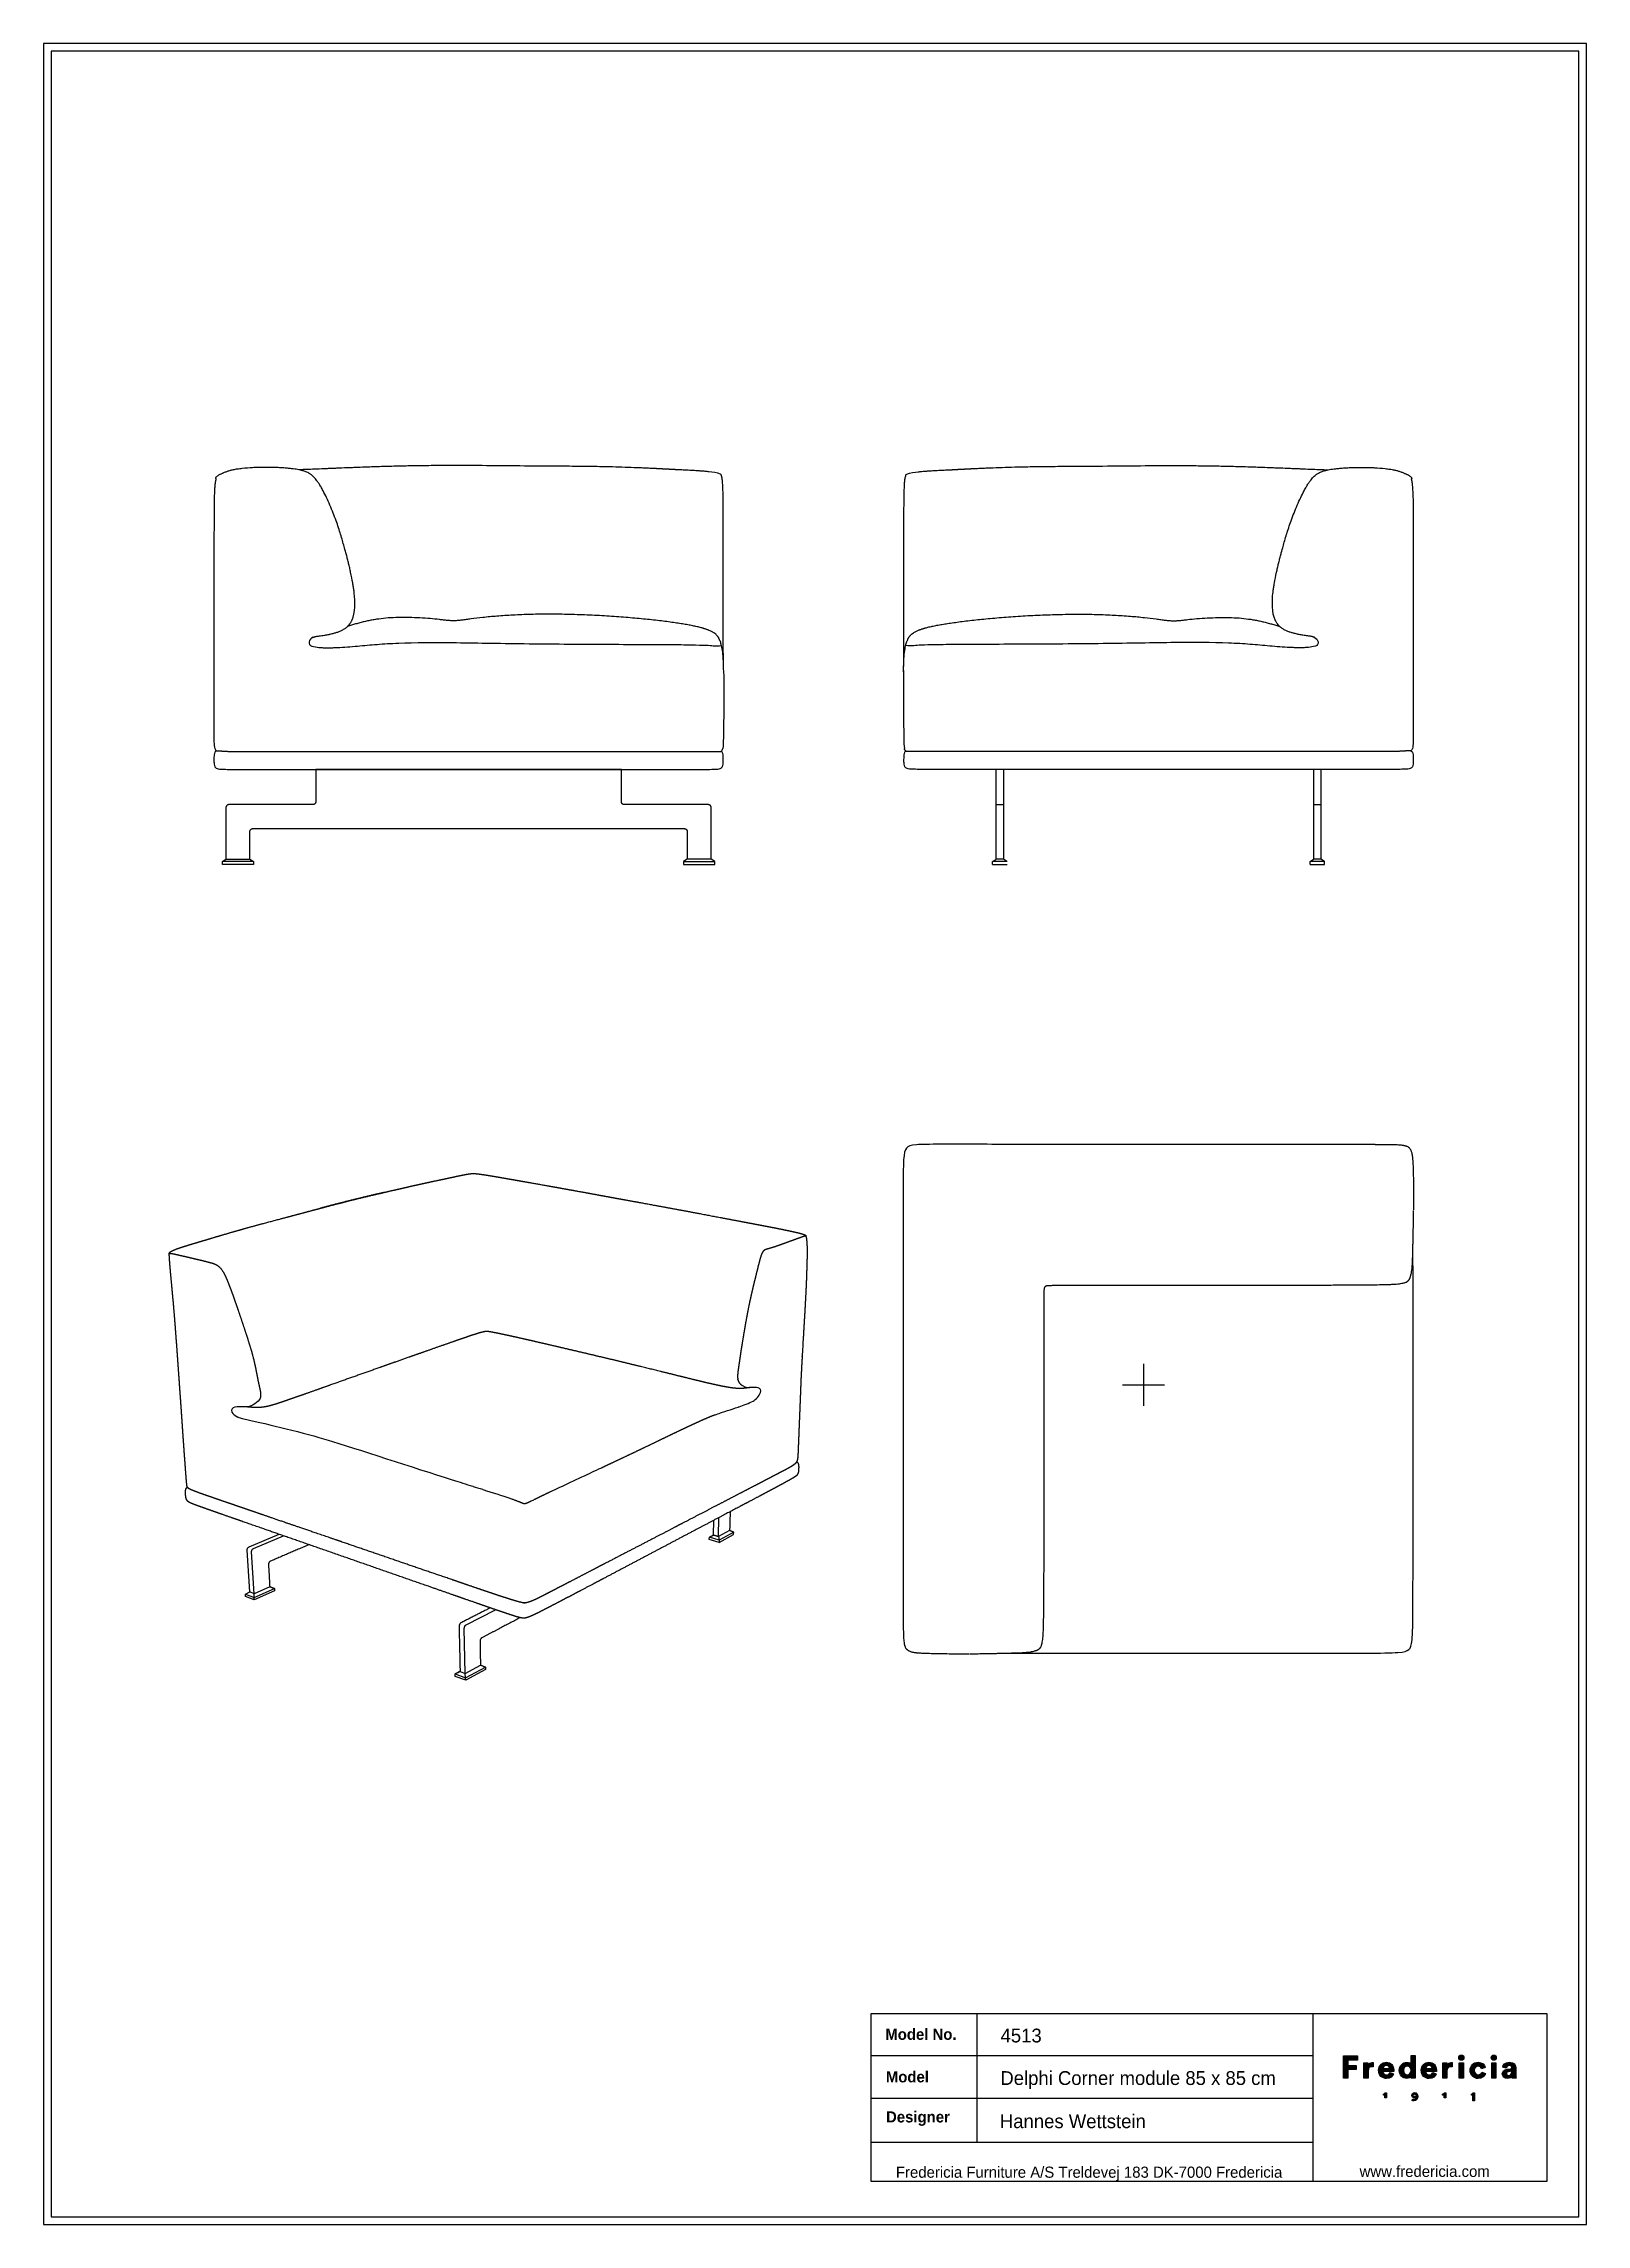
# Model space of a CAD drawing. Header units: millimetres. Extents: x 0 to 2575, y 0 to 3642.
import ezdxf

# ---------------------------------------------------------------- set-up
doc = ezdxf.new("R2010")
doc.units = ezdxf.units.MM
doc.layers.add('4513 Delphi Corner module 85 x 85 cm', color=7, linetype='Continuous', true_color=0x000000)
doc.styles.add('Circular Std Bold-Bold', font='')
doc.styles.add('Circular Std Book-Medium', font='')
doc.styles.get('Circular Std Bold-Bold').set_extended_font_data('Circular Std', bold=True)
doc.styles.get('Circular Std Book-Medium').set_extended_font_data('Circular Std')

msp = doc.modelspace()

# ---------------------------------------------------------------- texts
at = {"layer": '4513 Delphi Corner module 85 x 85 cm'}
for s, insert, char_height, width, attachment_point, style in [('Model No.', (1404.9, 307.9), 18.62, 290.215, 7, 'Circular Std Bold-Bold'), ('4513', (1597.3, 326.9), 23.08, 175.241, 1, 'Circular Std Book-Medium'), ('Model', (1405.8, 236.9), 18.62, 189.929, 7, 'Circular Std Bold-Bold'), ('Delphi Corner module 85 x 85 cm', (1597, 255.9), 23.078, 1019.236, 1, 'Circular Std Book-Medium'), ('Designer', (1406.1, 164.5), 18.62, 253.17, 7, 'Circular Std Bold-Bold'), ('Hannes Wettstein', (1596.2, 183.8), 23.078, 564.777, 1, 'Circular Std Book-Medium'), ('Fredericia Furniture A/S Treldevej 183 DK-7000 Fredericia', (1745.1, 96.5), 18.624, 1398.474, 2, 'Circular Std Book-Medium'), ('www.fredericia.com', (2196.6, 97.9), 18.624, 516.164, 1, 'Circular Std Book-Medium')]:
    msp.add_mtext(s, dxfattribs=dict(at, insert=insert, char_height=char_height, width=width, attachment_point=attachment_point, style=style))

# ---------------------------------------------------------------- hatches: boundary and pattern name
at = {"layer": '4513 Delphi Corner module 85 x 85 cm'}
for points in [[(2169.6, 244.3), (2169.6, 281.3), (2192.9, 281.3), (2192.9, 274.5), (2176.8, 274.5), (2176.8, 265.3), (2191.1, 265.3), (2191.1, 258.7), (2176.8, 258.7), (2176.8, 244.3)], [(2219.4, 263.1), (2219.1, 263.2), (2218.9, 263.2), (2218.6, 263.2), (2218.3, 263.3), (2218.1, 263.3), (2217.8, 263.3), (2217.6, 263.3), (2217.4, 263.3), (2217, 263.3), (2216.7, 263.3), (2216.4, 263.3), (2216.2, 263.2), (2216, 263.2), (2215.9, 263.2), (2215.7, 263.2), (2215.6, 263.1), (2215.4, 263.1), (2215.3, 263.1), (2215.1, 263), (2215, 263), (2214.8, 263), (2214.7, 262.9), (2214.5, 262.9), (2214.4, 262.8), (2214.2, 262.7), (2214.1, 262.7), (2214, 262.6), (2213.8, 262.5), (2213.7, 262.5), (2213.6, 262.4), (2213.4, 262.3), (2213.3, 262.2), (2213.2, 262.1), (2213.1, 262.1), (2212.9, 262), (2212.8, 261.9), (2212.7, 261.8), (2212.6, 261.7), (2212.5, 261.5), (2212.4, 261.4), (2212.3, 261.3), (2212.2, 261.2), (2212.1, 261.1), (2212, 260.9), (2211.9, 260.8), (2211.8, 260.6), (2211.7, 260.5), (2211.6, 260.3), (2211.6, 260.2), (2211.5, 260), (2211.4, 259.9), (2211.3, 259.7), (2211.3, 259.5), (2211.2, 259.4), (2211.2, 259.2), (2211.1, 259), (2211, 258.8), (2211, 258.6), (2211, 258.4), (2210.9, 258.2), (2210.9, 258), (2210.8, 257.7), (2210.8, 257.5), (2210.8, 257.3), (2210.8, 257.1), (2210.8, 256.8), (2210.7, 256.6), (2210.7, 256.3), (2210.7, 256.1), (2210.7, 244.3), (2203.8, 244.3), (2203.8, 270), (2210.5, 270), (2210.5, 266.2), (2210.6, 266.3), (2210.7, 266.5), (2210.8, 266.6), (2210.8, 266.8), (2210.9, 266.9), (2211, 267.1), (2211.1, 267.2), (2211.2, 267.3), (2211.3, 267.4), (2211.4, 267.6), (2211.5, 267.7), (2211.6, 267.8), (2211.7, 267.9), (2211.8, 268), (2211.9, 268.1), (2212, 268.2), (2212.1, 268.3), (2212.2, 268.4), (2212.4, 268.5), (2212.5, 268.6), (2212.6, 268.7), (2212.7, 268.8), (2212.8, 268.9), (2212.9, 268.9), (2213.1, 269), (2213.2, 269.1), (2213.3, 269.1), (2213.4, 269.2), (2213.6, 269.3), (2213.7, 269.3), (2213.8, 269.4), (2213.9, 269.4), (2214.2, 269.6), (2214.4, 269.6), (2214.7, 269.7), (2215, 269.8), (2215.2, 269.9), (2215.5, 269.9), (2215.7, 270), (2216, 270), (2216.2, 270.1), (2216.5, 270.1), (2216.7, 270.1), (2216.9, 270.1), (2217.2, 270.2), (2217.4, 270.2), (2217.6, 270.2), (2217.8, 270.2), (2218, 270.2), (2218.2, 270.2), (2218.6, 270.2), (2219.4, 270.1)], [(2351.1, 263.1), (2350.8, 263.2), (2350.5, 263.2), (2350.2, 263.2), (2350, 263.3), (2349.7, 263.3), (2349.5, 263.3), (2349.2, 263.3), (2349, 263.3), (2348.7, 263.3), (2348.3, 263.3), (2348, 263.3), (2347.8, 263.2), (2347.7, 263.2), (2347.5, 263.2), (2347.4, 263.2), (2347.2, 263.1), (2347.1, 263.1), (2346.9, 263.1), (2346.8, 263), (2346.6, 263), (2346.5, 263), (2346.3, 262.9), (2346.2, 262.9), (2346, 262.8), (2345.9, 262.7), (2345.7, 262.7), (2345.6, 262.6), (2345.5, 262.5), (2345.3, 262.5), (2345.2, 262.4), (2345.1, 262.3), (2345, 262.2), (2344.8, 262.1), (2344.7, 262.1), (2344.6, 262), (2344.5, 261.9), (2344.4, 261.8), (2344.2, 261.7), (2344.1, 261.5), (2344, 261.4), (2343.9, 261.3), (2343.8, 261.2), (2343.7, 261.1), (2343.6, 260.9), (2343.5, 260.8), (2343.4, 260.6), (2343.4, 260.5), (2343.3, 260.3), (2343.2, 260.2), (2343.1, 260), (2343, 259.9), (2343, 259.7), (2342.9, 259.5), (2342.8, 259.4), (2342.8, 259.2), (2342.7, 259), (2342.7, 258.8), (2342.6, 258.6), (2342.6, 258.4), (2342.6, 258.2), (2342.5, 258), (2342.5, 257.7), (2342.5, 257.5), (2342.4, 257.3), (2342.4, 257.1), (2342.4, 256.8), (2342.4, 256.6), (2342.4, 256.3), (2342.4, 256.1), (2342.4, 244.3), (2335.4, 244.3), (2335.4, 270), (2342.2, 270), (2342.2, 266.2), (2342.2, 266.3), (2342.3, 266.5), (2342.4, 266.6), (2342.5, 266.8), (2342.6, 266.9), (2342.7, 267.1), (2342.7, 267.2), (2342.8, 267.3), (2342.9, 267.4), (2343, 267.6), (2343.1, 267.7), (2343.2, 267.8), (2343.3, 267.9), (2343.4, 268), (2343.5, 268.1), (2343.7, 268.2), (2343.8, 268.3), (2343.9, 268.4), (2344, 268.5), (2344.1, 268.6), (2344.2, 268.7), (2344.3, 268.8), (2344.5, 268.9), (2344.6, 268.9), (2344.7, 269), (2344.8, 269.1), (2345, 269.1), (2345.1, 269.2), (2345.2, 269.3), (2345.3, 269.3), (2345.5, 269.4), (2345.6, 269.4), (2345.8, 269.6), (2346.1, 269.6), (2346.3, 269.7), (2346.6, 269.8), (2346.9, 269.9), (2347.1, 269.9), (2347.4, 270), (2347.6, 270), (2347.9, 270.1), (2348.1, 270.1), (2348.3, 270.1), (2348.6, 270.1), (2348.8, 270.2), (2349, 270.2), (2349.3, 270.2), (2349.5, 270.2), (2349.7, 270.2), (2349.9, 270.2), (2350.3, 270.2), (2351.1, 270.1)], [(2366.4, 282.7), (2366.5, 282.7), (2366.6, 282.7), (2366.7, 282.7), (2366.8, 282.7), (2366.9, 282.6), (2367, 282.6), (2367.2, 282.6), (2367.3, 282.6), (2367.4, 282.6), (2367.5, 282.5), (2367.6, 282.5), (2367.7, 282.5), (2367.8, 282.5), (2367.9, 282.4), (2368, 282.4), (2368.1, 282.3), (2368.2, 282.3), (2368.3, 282.3), (2368.4, 282.2), (2368.4, 282.2), (2368.5, 282.1), (2368.6, 282.1), (2368.7, 282), (2368.8, 281.9), (2368.9, 281.9), (2369, 281.8), (2369, 281.8), (2369.1, 281.7), (2369.2, 281.6), (2369.3, 281.6), (2369.4, 281.5), (2369.4, 281.4), (2369.5, 281.3), (2369.6, 281.3), (2369.6, 281.2), (2369.7, 281.1), (2369.8, 281), (2369.8, 280.9), (2369.9, 280.9), (2369.9, 280.8), (2370, 280.7), (2370.1, 280.6), (2370.1, 280.5), (2370.2, 280.4), (2370.2, 280.3), (2370.2, 280.2), (2370.3, 280.1), (2370.3, 280), (2370.4, 279.9), (2370.4, 279.8), (2370.4, 279.7), (2370.5, 279.6), (2370.5, 279.5), (2370.5, 279.4), (2370.6, 279.3), (2370.6, 279.2), (2370.6, 279.1), (2370.6, 279), (2370.6, 278.9), (2370.6, 278.8), (2370.6, 278.7), (2370.7, 278.6), (2370.7, 278.5), (2370.7, 278.4), (2370.7, 278.3), (2370.7, 278.1), (2370.6, 278), (2370.6, 277.9), (2370.6, 277.8), (2370.6, 277.7), (2370.6, 277.6), (2370.6, 277.5), (2370.6, 277.4), (2370.5, 277.3), (2370.5, 277.2), (2370.5, 277.1), (2370.4, 277), (2370.4, 276.9), (2370.4, 276.8), (2370.3, 276.7), (2370.3, 276.6), (2370.2, 276.5), (2370.2, 276.5), (2370.2, 276.4), (2370.1, 276.3), (2370.1, 276.2), (2370, 276.1), (2369.9, 276), (2369.9, 275.9), (2369.8, 275.9), (2369.8, 275.8), (2369.7, 275.7), (2369.6, 275.6), (2369.6, 275.5), (2369.5, 275.5), (2369.4, 275.4), (2369.4, 275.3), (2369.3, 275.3), (2369.2, 275.2), (2369.1, 275.1), (2369, 275.1), (2369, 275), (2368.9, 274.9), (2368.8, 274.9), (2368.7, 274.8), (2368.6, 274.8), (2368.5, 274.7), (2368.4, 274.7), (2368.4, 274.6), (2368.3, 274.6), (2368.2, 274.5), (2368.1, 274.5), (2368, 274.4), (2367.9, 274.4), (2367.8, 274.4), (2367.7, 274.3), (2367.6, 274.3), (2367.5, 274.3), (2367.4, 274.3), (2367.3, 274.2), (2367.2, 274.2), (2367, 274.2), (2366.9, 274.2), (2366.8, 274.2), (2366.7, 274.2), (2366.6, 274.1), (2366.5, 274.1), (2366.4, 274.1), (2366.3, 274.1), (2366.2, 274.1), (2366.1, 274.2), (2366, 274.2), (2365.8, 274.2), (2365.7, 274.2), (2365.6, 274.2), (2365.5, 274.2), (2365.4, 274.3), (2365.3, 274.3), (2365.2, 274.3), (2365.1, 274.3), (2365, 274.4), (2364.9, 274.4), (2364.8, 274.4), (2364.7, 274.5), (2364.6, 274.5), (2364.5, 274.6), (2364.5, 274.6), (2364.4, 274.7), (2364.3, 274.7), (2364.2, 274.8), (2364.1, 274.8), (2364, 274.9), (2363.9, 274.9), (2363.8, 275), (2363.8, 275.1), (2363.7, 275.1), (2363.6, 275.2), (2363.5, 275.3), (2363.4, 275.3), (2363.4, 275.4), (2363.3, 275.5), (2363.2, 275.5), (2363.2, 275.6), (2363.1, 275.7), (2363, 275.8), (2363, 275.9), (2362.9, 275.9), (2362.9, 276), (2362.8, 276.1), (2362.7, 276.2), (2362.7, 276.3), (2362.6, 276.4), (2362.6, 276.5), (2362.5, 276.5), (2362.5, 276.6), (2362.5, 276.7), (2362.4, 276.8), (2362.4, 276.9), (2362.3, 277), (2362.3, 277.1), (2362.3, 277.2), (2362.3, 277.3), (2362.2, 277.4), (2362.2, 277.5), (2362.2, 277.6), (2362.2, 277.7), (2362.2, 277.8), (2362.1, 277.9), (2362.1, 278), (2362.1, 278.1), (2362.1, 278.3), (2362.1, 278.4), (2362.1, 278.5), (2362.1, 278.6), (2362.1, 278.7), (2362.1, 278.8), (2362.2, 278.9), (2362.2, 279), (2362.2, 279.1), (2362.2, 279.2), (2362.2, 279.3), (2362.3, 279.4), (2362.3, 279.5), (2362.3, 279.6), (2362.3, 279.7), (2362.4, 279.8), (2362.4, 279.9), (2362.5, 280), (2362.5, 280.1), (2362.5, 280.2), (2362.6, 280.3), (2362.6, 280.4), (2362.7, 280.5), (2362.7, 280.6), (2362.8, 280.7), (2362.9, 280.8), (2362.9, 280.9), (2363, 280.9), (2363, 281), (2363.1, 281.1), (2363.2, 281.2), (2363.2, 281.3), (2363.3, 281.3), (2363.4, 281.4), (2363.4, 281.5), (2363.5, 281.6), (2363.6, 281.6), (2363.7, 281.7), (2363.8, 281.8), (2363.8, 281.8), (2363.9, 281.9), (2364, 281.9), (2364.1, 282), (2364.2, 282.1), (2364.3, 282.1), (2364.4, 282.2), (2364.5, 282.2), (2364.5, 282.3), (2364.6, 282.3), (2364.7, 282.3), (2364.8, 282.4), (2364.9, 282.4), (2365, 282.5), (2365.1, 282.5), (2365.2, 282.5), (2365.3, 282.5), (2365.4, 282.6), (2365.5, 282.6), (2365.6, 282.6), (2365.7, 282.6), (2365.8, 282.6), (2366, 282.7), (2366.1, 282.7), (2366.2, 282.7), (2366.3, 282.7)], [(2363, 244.3), (2363, 270), (2369.9, 270), (2369.9, 244.3)], [(2388, 257.2), (2388, 256.9), (2388, 256.7), (2388, 256.5), (2388, 256.3), (2388.1, 256.1), (2388.1, 255.9), (2388.1, 255.7), (2388.1, 255.5), (2388.2, 255.3), (2388.2, 255.1), (2388.3, 255), (2388.3, 254.8), (2388.4, 254.6), (2388.4, 254.4), (2388.5, 254.2), (2388.5, 254.1), (2388.6, 253.9), (2388.7, 253.7), (2388.7, 253.6), (2388.8, 253.4), (2388.9, 253.3), (2389, 253.1), (2389.1, 253), (2389.2, 252.8), (2389.2, 252.7), (2389.3, 252.6), (2389.4, 252.4), (2389.5, 252.3), (2389.6, 252.2), (2389.7, 252), (2389.9, 251.9), (2390, 251.8), (2390.1, 251.7), (2390.2, 251.6), (2390.3, 251.5), (2390.4, 251.4), (2390.6, 251.3), (2390.7, 251.2), (2390.8, 251.1), (2390.9, 251), (2391.1, 250.9), (2391.2, 250.8), (2391.3, 250.7), (2391.5, 250.7), (2391.6, 250.6), (2391.8, 250.5), (2391.9, 250.5), (2392.1, 250.4), (2392.2, 250.3), (2392.3, 250.3), (2392.5, 250.2), (2392.7, 250.2), (2392.8, 250.1), (2393, 250.1), (2393.1, 250.1), (2393.3, 250), (2393.4, 250), (2393.6, 250), (2393.8, 250), (2393.9, 250), (2394.1, 249.9), (2394.2, 249.9), (2394.4, 249.9), (2394.6, 249.9), (2394.7, 249.9), (2394.9, 249.9), (2395.1, 249.9), (2395.2, 249.9), (2395.4, 250), (2395.5, 250), (2395.7, 250), (2395.8, 250), (2396, 250.1), (2396.1, 250.1), (2396.2, 250.1), (2396.4, 250.2), (2396.5, 250.2), (2396.6, 250.2), (2396.8, 250.3), (2396.9, 250.3), (2397, 250.4), (2397.2, 250.4), (2397.3, 250.5), (2397.4, 250.5), (2397.5, 250.6), (2397.6, 250.6), (2397.7, 250.7), (2397.8, 250.8), (2397.9, 250.8), (2398, 250.9), (2398.2, 251), (2398.3, 251), (2398.3, 251.1), (2398.4, 251.2), (2398.5, 251.3), (2398.6, 251.3), (2398.7, 251.4), (2398.8, 251.5), (2398.9, 251.6), (2399, 251.7), (2399, 251.7), (2399.1, 251.8), (2399.2, 251.9), (2399.3, 252), (2399.3, 252.1), (2399.4, 252.2), (2399.5, 252.3), (2399.6, 252.4), (2399.6, 252.5), (2399.7, 252.5), (2399.7, 252.6), (2399.8, 252.7), (2399.9, 252.9), (2400, 253.1), (2400.1, 253.3), (2400.2, 253.5), (2400.3, 253.7), (2400.3, 253.9), (2400.4, 254.1), (2400.5, 254.2), (2406.6, 252.2), (2406.5, 252), (2406.4, 251.8), (2406.4, 251.6), (2406.3, 251.4), (2406.2, 251.2), (2406.2, 251), (2406.1, 250.8), (2406, 250.6), (2405.9, 250.4), (2405.8, 250.2), (2405.7, 250), (2405.6, 249.8), (2405.5, 249.6), (2405.4, 249.4), (2405.3, 249.3), (2405.2, 249.1), (2405, 248.9), (2404.9, 248.7), (2404.8, 248.5), (2404.6, 248.3), (2404.5, 248.1), (2404.4, 248), (2404.2, 247.8), (2404.1, 247.6), (2403.9, 247.4), (2403.7, 247.3), (2403.6, 247.1), (2403.4, 246.9), (2403.2, 246.8), (2403.1, 246.6), (2402.9, 246.4), (2402.7, 246.3), (2402.5, 246.1), (2402.3, 246), (2402.1, 245.8), (2401.9, 245.7), (2401.7, 245.6), (2401.5, 245.4), (2401.3, 245.3), (2401.1, 245.2), (2400.8, 245.1), (2400.6, 244.9), (2400.4, 244.8), (2400.1, 244.7), (2399.9, 244.6), (2399.7, 244.5), (2399.4, 244.4), (2399.2, 244.3), (2398.9, 244.2), (2398.6, 244.1), (2398.4, 244.1), (2398.1, 244), (2397.8, 243.9), (2397.6, 243.9), (2397.3, 243.8), (2397, 243.8), (2396.7, 243.7), (2396.4, 243.7), (2396.1, 243.6), (2395.8, 243.6), (2395.5, 243.6), (2395.2, 243.6), (2394.9, 243.6), (2394.6, 243.6), (2394.2, 243.6), (2393.9, 243.6), (2393.5, 243.6), (2393.2, 243.6), (2392.8, 243.7), (2392.5, 243.7), (2392.2, 243.8), (2391.8, 243.8), (2391.5, 243.9), (2391.2, 244), (2390.8, 244.1), (2390.5, 244.1), (2390.2, 244.2), (2389.9, 244.4), (2389.6, 244.5), (2389.3, 244.6), (2389, 244.7), (2388.7, 244.8), (2388.4, 245), (2388.1, 245.1), (2387.8, 245.3), (2387.5, 245.5), (2387.3, 245.6), (2387, 245.8), (2386.7, 246), (2386.5, 246.2), (2386.2, 246.4), (2385.9, 246.6), (2385.7, 246.8), (2385.5, 247), (2385.2, 247.2), (2385, 247.4), (2384.8, 247.6), (2384.5, 247.9), (2384.3, 248.1), (2384.1, 248.4), (2383.9, 248.6), (2383.7, 248.9), (2383.5, 249.1), (2383.4, 249.4), (2383.2, 249.7), (2383, 250), (2382.8, 250.2), (2382.7, 250.5), (2382.5, 250.8), (2382.4, 251.1), (2382.3, 251.4), (2382.1, 251.7), (2382, 252), (2381.9, 252.3), (2381.8, 252.7), (2381.7, 253), (2381.6, 253.3), (2381.5, 253.6), (2381.4, 254), (2381.4, 254.3), (2381.3, 254.7), (2381.2, 255), (2381.2, 255.4), (2381.1, 255.7), (2381.1, 256.1), (2381.1, 256.4), (2381.1, 256.8), (2381.1, 257.2), (2381.1, 257.5), (2381.1, 257.9), (2381.1, 258.3), (2381.1, 258.6), (2381.2, 259), (2381.2, 259.3), (2381.3, 259.7), (2381.3, 260), (2381.4, 260.4), (2381.5, 260.7), (2381.6, 261), (2381.7, 261.4), (2381.8, 261.7), (2381.9, 262), (2382, 262.3), (2382.1, 262.6), (2382.2, 262.9), (2382.4, 263.2), (2382.5, 263.5), (2382.7, 263.8), (2382.8, 264.1), (2383, 264.4), (2383.1, 264.7), (2383.3, 264.9), (2383.5, 265.2), (2383.7, 265.5), (2383.9, 265.7), (2384.1, 266), (2384.3, 266.2), (2384.5, 266.5), (2384.7, 266.7), (2384.9, 266.9), (2385.2, 267.2), (2385.4, 267.4), (2385.6, 267.6), (2385.9, 267.8), (2386.1, 268), (2386.4, 268.2), (2386.6, 268.4), (2386.9, 268.5), (2387.2, 268.7), (2387.4, 268.9), (2387.7, 269), (2388, 269.2), (2388.3, 269.3), (2388.6, 269.5), (2388.8, 269.6), (2389.1, 269.7), (2389.4, 269.9), (2389.8, 270), (2390.1, 270.1), (2390.4, 270.2), (2390.7, 270.3), (2391, 270.4), (2391.3, 270.4), (2391.7, 270.5), (2392, 270.6), (2392.3, 270.6), (2392.6, 270.7), (2393, 270.7), (2393.3, 270.7), (2393.7, 270.7), (2394, 270.8), (2394.4, 270.8), (2394.7, 270.8), (2395, 270.7), (2395.3, 270.7), (2395.6, 270.7), (2395.9, 270.7), (2396.2, 270.6), (2396.5, 270.6), (2396.8, 270.6), (2397.1, 270.5), (2397.4, 270.5), (2397.7, 270.4), (2398, 270.3), (2398.2, 270.3), (2398.5, 270.2), (2398.8, 270.1), (2399, 270), (2399.3, 269.9), (2399.5, 269.8), (2399.8, 269.7), (2400, 269.6), (2400.3, 269.5), (2400.5, 269.4), (2400.7, 269.3), (2400.9, 269.2), (2401.2, 269), (2401.4, 268.9), (2401.6, 268.8), (2401.8, 268.6), (2402, 268.5), (2402.2, 268.4), (2402.4, 268.2), (2402.6, 268.1), (2402.8, 267.9), (2403, 267.7), (2403.1, 267.6), (2403.3, 267.4), (2403.5, 267.3), (2403.6, 267.1), (2403.8, 266.9), (2403.9, 266.7), (2404.1, 266.6), (2404.2, 266.4), (2404.4, 266.2), (2404.5, 266), (2404.7, 265.8), (2404.8, 265.7), (2404.9, 265.5), (2405, 265.3), (2405.2, 265.1), (2405.3, 264.9), (2405.4, 264.7), (2405.5, 264.5), (2405.6, 264.3), (2405.7, 264.1), (2405.8, 263.9), (2405.9, 263.7), (2405.9, 263.5), (2406, 263.3), (2406.1, 263.1), (2406.2, 262.9), (2406.2, 262.7), (2406.3, 262.5), (2406.3, 262.3), (2406.4, 262.1), (2400.2, 260), (2400.1, 260.2), (2400.1, 260.4), (2400, 260.6), (2399.9, 260.8), (2399.8, 261), (2399.7, 261.2), (2399.6, 261.4), (2399.5, 261.6), (2399.5, 261.7), (2399.4, 261.8), (2399.4, 261.9), (2399.3, 262), (2399.2, 262.1), (2399.2, 262.2), (2399.1, 262.2), (2399, 262.3), (2399, 262.4), (2398.9, 262.5), (2398.8, 262.6), (2398.7, 262.7), (2398.7, 262.8), (2398.6, 262.8), (2398.5, 262.9), (2398.4, 263), (2398.3, 263.1), (2398.2, 263.1), (2398.1, 263.2), (2398.1, 263.3), (2398, 263.3), (2397.9, 263.4), (2397.8, 263.5), (2397.7, 263.5), (2397.6, 263.6), (2397.5, 263.7), (2397.3, 263.7), (2397.2, 263.8), (2397.1, 263.8), (2397, 263.9), (2396.9, 263.9), (2396.8, 264), (2396.6, 264), (2396.5, 264.1), (2396.4, 264.1), (2396.3, 264.1), (2396.1, 264.2), (2396, 264.2), (2395.9, 264.2), (2395.7, 264.3), (2395.6, 264.3), (2395.4, 264.3), (2395.3, 264.3), (2395.1, 264.3), (2395, 264.3), (2394.8, 264.3), (2394.7, 264.3), (2394.5, 264.3), (2394.4, 264.3), (2394.2, 264.3), (2394, 264.3), (2393.9, 264.3), (2393.7, 264.3), (2393.5, 264.3), (2393.4, 264.3), (2393.2, 264.2), (2393.1, 264.2), (2392.9, 264.2), (2392.8, 264.1), (2392.6, 264.1), (2392.5, 264), (2392.3, 264), (2392.2, 263.9), (2392, 263.9), (2391.9, 263.8), (2391.7, 263.8), (2391.6, 263.7), (2391.4, 263.6), (2391.3, 263.5), (2391.2, 263.5), (2391, 263.4), (2390.9, 263.3), (2390.8, 263.2), (2390.6, 263.1), (2390.5, 263), (2390.4, 262.9), (2390.3, 262.8), (2390.2, 262.7), (2390, 262.6), (2389.9, 262.5), (2389.8, 262.4), (2389.7, 262.3), (2389.6, 262.1), (2389.5, 262), (2389.4, 261.9), (2389.3, 261.7), (2389.2, 261.6), (2389.1, 261.5), (2389, 261.3), (2389, 261.2), (2388.9, 261), (2388.8, 260.9), (2388.7, 260.7), (2388.7, 260.6), (2388.6, 260.4), (2388.5, 260.2), (2388.5, 260.1), (2388.4, 259.9), (2388.4, 259.7), (2388.3, 259.5), (2388.3, 259.4), (2388.2, 259.2), (2388.2, 259), (2388.1, 258.8), (2388.1, 258.6), (2388.1, 258.4), (2388.1, 258.2), (2388, 258), (2388, 257.8), (2388, 257.6), (2388, 257.4)], [(2420.6, 282.7), (2420.7, 282.7), (2420.8, 282.7), (2420.9, 282.7), (2421, 282.7), (2421.1, 282.6), (2421.2, 282.6), (2421.3, 282.6), (2421.4, 282.6), (2421.5, 282.6), (2421.6, 282.5), (2421.7, 282.5), (2421.9, 282.5), (2422, 282.5), (2422.1, 282.4), (2422.1, 282.4), (2422.2, 282.3), (2422.3, 282.3), (2422.4, 282.3), (2422.5, 282.2), (2422.6, 282.2), (2422.7, 282.1), (2422.8, 282.1), (2422.9, 282), (2423, 281.9), (2423.1, 281.9), (2423.1, 281.8), (2423.2, 281.8), (2423.3, 281.7), (2423.4, 281.6), (2423.5, 281.6), (2423.5, 281.5), (2423.6, 281.4), (2423.7, 281.3), (2423.7, 281.3), (2423.8, 281.2), (2423.9, 281.1), (2423.9, 281), (2424, 280.9), (2424.1, 280.9), (2424.1, 280.8), (2424.2, 280.7), (2424.2, 280.6), (2424.3, 280.5), (2424.3, 280.4), (2424.4, 280.3), (2424.4, 280.2), (2424.5, 280.1), (2424.5, 280), (2424.5, 279.9), (2424.6, 279.8), (2424.6, 279.7), (2424.6, 279.6), (2424.7, 279.5), (2424.7, 279.4), (2424.7, 279.3), (2424.8, 279.2), (2424.8, 279.1), (2424.8, 279), (2424.8, 278.9), (2424.8, 278.8), (2424.8, 278.7), (2424.8, 278.6), (2424.8, 278.5), (2424.8, 278.4), (2424.8, 278.3), (2424.8, 278.1), (2424.8, 278), (2424.8, 277.9), (2424.8, 277.8), (2424.8, 277.7), (2424.8, 277.6), (2424.8, 277.5), (2424.7, 277.4), (2424.7, 277.3), (2424.7, 277.2), (2424.6, 277.1), (2424.6, 277), (2424.6, 276.9), (2424.5, 276.8), (2424.5, 276.7), (2424.5, 276.6), (2424.4, 276.5), (2424.4, 276.5), (2424.3, 276.4), (2424.3, 276.3), (2424.2, 276.2), (2424.2, 276.1), (2424.1, 276), (2424.1, 275.9), (2424, 275.9), (2423.9, 275.8), (2423.9, 275.7), (2423.8, 275.6), (2423.7, 275.5), (2423.7, 275.5), (2423.6, 275.4), (2423.5, 275.3), (2423.5, 275.3), (2423.4, 275.2), (2423.3, 275.1), (2423.2, 275.1), (2423.1, 275), (2423.1, 274.9), (2423, 274.9), (2422.9, 274.8), (2422.8, 274.8), (2422.7, 274.7), (2422.6, 274.7), (2422.5, 274.6), (2422.4, 274.6), (2422.3, 274.5), (2422.2, 274.5), (2422.1, 274.4), (2422.1, 274.4), (2422, 274.4), (2421.9, 274.3), (2421.7, 274.3), (2421.6, 274.3), (2421.5, 274.3), (2421.4, 274.2), (2421.3, 274.2), (2421.2, 274.2), (2421.1, 274.2), (2421, 274.2), (2420.9, 274.2), (2420.8, 274.1), (2420.7, 274.1), (2420.6, 274.1), (2420.5, 274.1), (2420.3, 274.1), (2420.2, 274.2), (2420.1, 274.2), (2420, 274.2), (2419.9, 274.2), (2419.8, 274.2), (2419.7, 274.2), (2419.6, 274.3), (2419.5, 274.3), (2419.4, 274.3), (2419.3, 274.3), (2419.2, 274.4), (2419.1, 274.4), (2419, 274.4), (2418.9, 274.5), (2418.8, 274.5), (2418.7, 274.6), (2418.6, 274.6), (2418.5, 274.7), (2418.4, 274.7), (2418.4, 274.8), (2418.3, 274.8), (2418.2, 274.9), (2418.1, 274.9), (2418, 275), (2417.9, 275.1), (2417.9, 275.1), (2417.8, 275.2), (2417.7, 275.3), (2417.6, 275.3), (2417.6, 275.4), (2417.5, 275.5), (2417.4, 275.5), (2417.3, 275.6), (2417.3, 275.7), (2417.2, 275.8), (2417.1, 275.9), (2417.1, 275.9), (2417, 276), (2417, 276.1), (2416.9, 276.2), (2416.9, 276.3), (2416.8, 276.4), (2416.8, 276.5), (2416.7, 276.5), (2416.7, 276.6), (2416.6, 276.7), (2416.6, 276.8), (2416.6, 276.9), (2416.5, 277), (2416.5, 277.1), (2416.5, 277.2), (2416.4, 277.3), (2416.4, 277.4), (2416.4, 277.5), (2416.4, 277.6), (2416.3, 277.7), (2416.3, 277.8), (2416.3, 277.9), (2416.3, 278), (2416.3, 278.1), (2416.3, 278.3), (2416.3, 278.4), (2416.3, 278.5), (2416.3, 278.6), (2416.3, 278.7), (2416.3, 278.8), (2416.3, 278.9), (2416.3, 279), (2416.4, 279.1), (2416.4, 279.2), (2416.4, 279.3), (2416.4, 279.4), (2416.5, 279.5), (2416.5, 279.6), (2416.5, 279.7), (2416.6, 279.8), (2416.6, 279.9), (2416.6, 280), (2416.7, 280.1), (2416.7, 280.2), (2416.8, 280.3), (2416.8, 280.4), (2416.9, 280.5), (2416.9, 280.6), (2417, 280.7), (2417, 280.8), (2417.1, 280.9), (2417.1, 280.9), (2417.2, 281), (2417.3, 281.1), (2417.3, 281.2), (2417.4, 281.3), (2417.5, 281.3), (2417.6, 281.4), (2417.6, 281.5), (2417.7, 281.6), (2417.8, 281.6), (2417.9, 281.7), (2417.9, 281.8), (2418, 281.8), (2418.1, 281.9), (2418.2, 281.9), (2418.3, 282), (2418.4, 282.1), (2418.4, 282.1), (2418.5, 282.2), (2418.6, 282.2), (2418.7, 282.3), (2418.8, 282.3), (2418.9, 282.3), (2419, 282.4), (2419.1, 282.4), (2419.2, 282.5), (2419.3, 282.5), (2419.4, 282.5), (2419.5, 282.5), (2419.6, 282.6), (2419.7, 282.6), (2419.8, 282.6), (2419.9, 282.6), (2420, 282.6), (2420.1, 282.7), (2420.2, 282.7), (2420.3, 282.7), (2420.5, 282.7)], [(2417.1, 244.3), (2417.1, 270), (2424.1, 270), (2424.1, 244.3)], [(2238.5, 211.4), (2238.5, 215.9), (2236.3, 215.9), (2236.3, 217.7), (2236.3, 217.7), (2236.4, 217.7), (2236.5, 217.7), (2236.6, 217.7), (2236.6, 217.7), (2236.7, 217.8), (2236.8, 217.8), (2236.8, 217.8), (2236.9, 217.8), (2237, 217.8), (2237, 217.8), (2237.1, 217.8), (2237.2, 217.9), (2237.2, 217.9), (2237.3, 217.9), (2237.4, 217.9), (2237.4, 217.9), (2237.5, 218), (2237.5, 218), (2237.6, 218), (2237.6, 218), (2237.7, 218.1), (2237.7, 218.1), (2237.8, 218.1), (2237.8, 218.2), (2237.9, 218.2), (2237.9, 218.2), (2238, 218.3), (2238, 218.3), (2238.1, 218.3), (2238.1, 218.4), (2238.1, 218.4), (2238.2, 218.4), (2238.2, 218.5), (2238.2, 218.5), (2238.3, 218.6), (2238.3, 218.6), (2238.3, 218.6), (2238.4, 218.7), (2238.4, 218.7), (2238.4, 218.7), (2238.5, 218.8), (2238.5, 218.8), (2238.5, 218.9), (2238.6, 218.9), (2238.6, 219), (2238.6, 219), (2238.6, 219), (2238.6, 219.1), (2238.7, 219.1), (2238.7, 219.2), (2238.7, 219.2), (2238.7, 219.3), (2238.7, 219.3), (2238.8, 219.3), (2238.8, 219.4), (2238.8, 219.4), (2238.8, 219.5), (2238.8, 219.5), (2238.8, 219.5), (2238.8, 219.6), (2238.8, 219.6), (2238.9, 219.7), (2238.9, 219.7), (2241.3, 219.7), (2241.3, 211.4)], [(2337.5, 211.4), (2337.5, 215.9), (2335.2, 215.9), (2335.2, 217.7), (2335.3, 217.7), (2335.4, 217.7), (2335.5, 217.7), (2335.5, 217.7), (2335.6, 217.7), (2335.7, 217.8), (2335.7, 217.8), (2335.8, 217.8), (2335.9, 217.8), (2335.9, 217.8), (2336, 217.8), (2336.1, 217.8), (2336.1, 217.9), (2336.2, 217.9), (2336.3, 217.9), (2336.3, 217.9), (2336.4, 217.9), (2336.4, 218), (2336.5, 218), (2336.5, 218), (2336.6, 218), (2336.6, 218.1), (2336.7, 218.1), (2336.7, 218.1), (2336.8, 218.2), (2336.8, 218.2), (2336.9, 218.2), (2336.9, 218.3), (2337, 218.3), (2337, 218.3), (2337.1, 218.4), (2337.1, 218.4), (2337.1, 218.4), (2337.2, 218.5), (2337.2, 218.5), (2337.2, 218.6), (2337.3, 218.6), (2337.3, 218.6), (2337.3, 218.7), (2337.4, 218.7), (2337.4, 218.7), (2337.4, 218.8), (2337.5, 218.8), (2337.5, 218.9), (2337.5, 218.9), (2337.5, 219), (2337.6, 219), (2337.6, 219), (2337.6, 219.1), (2337.6, 219.1), (2337.6, 219.2), (2337.7, 219.2), (2337.7, 219.3), (2337.7, 219.3), (2337.7, 219.3), (2337.7, 219.4), (2337.7, 219.4), (2337.8, 219.5), (2337.8, 219.5), (2337.8, 219.5), (2337.8, 219.6), (2337.8, 219.6), (2337.8, 219.7), (2337.8, 219.7), (2340.3, 219.7), (2340.3, 211.4)], [(2385.7, 206.6), (2385.7, 215.9), (2383.4, 215.9), (2383.4, 217.7), (2383.5, 217.7), (2383.6, 217.7), (2383.7, 217.7), (2383.8, 217.7), (2383.8, 217.7), (2383.9, 217.8), (2384, 217.8), (2384, 217.8), (2384.1, 217.8), (2384.2, 217.8), (2384.2, 217.8), (2384.3, 217.8), (2384.4, 217.9), (2384.4, 217.9), (2384.5, 217.9), (2384.5, 217.9), (2384.6, 217.9), (2384.7, 218), (2384.7, 218), (2384.8, 218), (2384.8, 218), (2384.9, 218.1), (2384.9, 218.1), (2385, 218.1), (2385, 218.2), (2385.1, 218.2), (2385.1, 218.2), (2385.2, 218.3), (2385.2, 218.3), (2385.2, 218.3), (2385.3, 218.4), (2385.3, 218.4), (2385.4, 218.4), (2385.4, 218.5), (2385.4, 218.5), (2385.5, 218.6), (2385.5, 218.6), (2385.5, 218.6), (2385.6, 218.7), (2385.6, 218.7), (2385.6, 218.7), (2385.7, 218.8), (2385.7, 218.8), (2385.7, 218.9), (2385.7, 218.9), (2385.8, 219), (2385.8, 219), (2385.8, 219), (2385.8, 219.1), (2385.9, 219.1), (2385.9, 219.2), (2385.9, 219.2), (2385.9, 219.3), (2385.9, 219.3), (2385.9, 219.3), (2386, 219.4), (2386, 219.4), (2386, 219.5), (2386, 219.5), (2386, 219.5), (2386, 219.6), (2386, 219.6), (2386, 219.7), (2386.1, 219.7), (2388.5, 219.7), (2388.5, 206.6)]]:
    msp.add_hatch(color=256, dxfattribs=at).paths.add_polyline_path(points, flags=0)
h = msp.add_hatch(color=256, dxfattribs=at)
h.paths.add_polyline_path([(2253.2, 251.7), (2253.2, 251.5), (2253.1, 251.3), (2253, 251.1), (2253, 250.9), (2252.9, 250.7), (2252.8, 250.5), (2252.7, 250.3), (2252.6, 250.1), (2252.5, 249.9), (2252.4, 249.7), (2252.3, 249.5), (2252.2, 249.3), (2252.1, 249.1), (2252, 248.9), (2251.9, 248.7), (2251.8, 248.6), (2251.6, 248.4), (2251.5, 248.2), (2251.4, 248), (2251.2, 247.8), (2251.1, 247.7), (2250.9, 247.5), (2250.8, 247.3), (2250.6, 247.2), (2250.5, 247), (2250.3, 246.9), (2250.2, 246.7), (2250, 246.5), (2249.8, 246.4), (2249.6, 246.3), (2249.5, 246.1), (2249.3, 246), (2249.1, 245.8), (2248.9, 245.7), (2248.7, 245.6), (2248.5, 245.4), (2248.3, 245.3), (2248.1, 245.2), (2247.9, 245.1), (2247.7, 245), (2247.5, 244.9), (2247.3, 244.8), (2247, 244.7), (2246.8, 244.6), (2246.6, 244.5), (2246.3, 244.4), (2246.1, 244.3), (2245.9, 244.2), (2245.6, 244.1), (2245.4, 244.1), (2245.1, 244), (2244.9, 243.9), (2244.6, 243.9), (2244.4, 243.8), (2244.1, 243.8), (2243.8, 243.7), (2243.6, 243.7), (2243.3, 243.7), (2243, 243.6), (2242.7, 243.6), (2242.4, 243.6), (2242.2, 243.6), (2241.9, 243.6), (2241.6, 243.6), (2241.2, 243.6), (2240.9, 243.6), (2240.6, 243.6), (2240.3, 243.6), (2239.9, 243.7), (2239.6, 243.7), (2239.3, 243.7), (2239, 243.8), (2238.7, 243.9), (2238.4, 243.9), (2238.1, 244), (2237.7, 244.1), (2237.4, 244.2), (2237.1, 244.3), (2236.8, 244.4), (2236.5, 244.5), (2236.2, 244.6), (2236, 244.7), (2235.7, 244.9), (2235.4, 245), (2235.1, 245.1), (2234.8, 245.3), (2234.6, 245.5), (2234.3, 245.6), (2234, 245.8), (2233.8, 246), (2233.5, 246.2), (2233.3, 246.3), (2233, 246.5), (2232.8, 246.7), (2232.6, 247), (2232.3, 247.2), (2232.1, 247.4), (2231.9, 247.6), (2231.7, 247.9), (2231.5, 248.1), (2231.3, 248.4), (2231.1, 248.6), (2230.9, 248.9), (2230.7, 249.1), (2230.5, 249.4), (2230.3, 249.7), (2230.2, 250), (2230, 250.3), (2229.8, 250.6), (2229.7, 250.9), (2229.6, 251.2), (2229.4, 251.5), (2229.3, 251.8), (2229.2, 252.1), (2229.1, 252.5), (2229, 252.8), (2228.9, 253.1), (2228.8, 253.5), (2228.7, 253.8), (2228.6, 254.2), (2228.6, 254.6), (2228.5, 254.9), (2228.5, 255.3), (2228.4, 255.7), (2228.4, 256.1), (2228.4, 256.5), (2228.3, 256.9), (2228.3, 257.3), (2228.3, 257.6), (2228.4, 258), (2228.4, 258.4), (2228.4, 258.8), (2228.5, 259.1), (2228.5, 259.5), (2228.6, 259.8), (2228.6, 260.2), (2228.7, 260.5), (2228.8, 260.9), (2228.9, 261.2), (2228.9, 261.5), (2229, 261.9), (2229.2, 262.2), (2229.3, 262.5), (2229.4, 262.8), (2229.5, 263.1), (2229.7, 263.4), (2229.8, 263.7), (2229.9, 264), (2230.1, 264.3), (2230.3, 264.6), (2230.4, 264.9), (2230.6, 265.1), (2230.8, 265.4), (2231, 265.6), (2231.2, 265.9), (2231.4, 266.1), (2231.6, 266.4), (2231.8, 266.6), (2232, 266.9), (2232.2, 267.1), (2232.4, 267.3), (2232.6, 267.5), (2232.9, 267.7), (2233.1, 267.9), (2233.3, 268.1), (2233.6, 268.3), (2233.8, 268.5), (2234.1, 268.6), (2234.3, 268.8), (2234.6, 269), (2234.9, 269.1), (2235.1, 269.3), (2235.4, 269.4), (2235.7, 269.5), (2235.9, 269.7), (2236.2, 269.8), (2236.5, 269.9), (2236.8, 270), (2237.1, 270.1), (2237.3, 270.2), (2237.6, 270.3), (2237.9, 270.4), (2238.2, 270.4), (2238.5, 270.5), (2238.8, 270.6), (2239.1, 270.6), (2239.4, 270.7), (2239.7, 270.7), (2240, 270.7), (2240.3, 270.7), (2240.6, 270.8), (2240.9, 270.8), (2241.3, 270.8), (2241.7, 270.7), (2242, 270.7), (2242.4, 270.7), (2242.7, 270.7), (2243.1, 270.6), (2243.4, 270.6), (2243.8, 270.5), (2244.1, 270.5), (2244.4, 270.4), (2244.7, 270.3), (2245.1, 270.2), (2245.4, 270.1), (2245.7, 270), (2246, 269.9), (2246.3, 269.8), (2246.6, 269.7), (2246.8, 269.6), (2247.1, 269.5), (2247.4, 269.3), (2247.7, 269.2), (2247.9, 269), (2248.2, 268.9), (2248.4, 268.7), (2248.7, 268.6), (2248.9, 268.4), (2249.2, 268.2), (2249.4, 268), (2249.6, 267.8), (2249.8, 267.6), (2250, 267.4), (2250.2, 267.2), (2250.4, 267), (2250.6, 266.8), (2250.8, 266.5), (2251, 266.3), (2251.2, 266.1), (2251.4, 265.8), (2251.5, 265.6), (2251.7, 265.3), (2251.8, 265), (2252, 264.8), (2252.1, 264.5), (2252.3, 264.2), (2252.4, 263.9), (2252.5, 263.6), (2252.6, 263.3), (2252.7, 263), (2252.8, 262.7), (2252.9, 262.4), (2253, 262.1), (2253.1, 261.8), (2253.2, 261.4), (2253.3, 261.1), (2253.3, 260.8), (2253.4, 260.4), (2253.4, 260.1), (2253.5, 259.7), (2253.5, 259.3), (2253.6, 259), (2253.6, 258.6), (2253.6, 258.2), (2253.6, 257.9), (2253.6, 257.5), (2253.6, 257.1), (2253.6, 256.7), (2253.6, 256.1), (2253.5, 255.4), (2253.5, 255.3), (2253.5, 255.3), (2235.2, 255.3), (2235.2, 255.2), (2235.2, 255), (2235.2, 254.9), (2235.2, 254.7), (2235.3, 254.6), (2235.3, 254.4), (2235.3, 254.3), (2235.3, 254.1), (2235.4, 254), (2235.4, 253.8), (2235.5, 253.7), (2235.5, 253.5), (2235.6, 253.4), (2235.6, 253.3), (2235.7, 253.1), (2235.8, 253), (2235.8, 252.9), (2235.9, 252.7), (2236, 252.6), (2236, 252.5), (2236.1, 252.4), (2236.2, 252.2), (2236.3, 252.1), (2236.4, 252), (2236.5, 251.9), (2236.6, 251.8), (2236.7, 251.7), (2236.7, 251.6), (2236.8, 251.5), (2237, 251.4), (2237.1, 251.3), (2237.2, 251.2), (2237.3, 251.1), (2237.4, 251), (2237.5, 250.9), (2237.6, 250.8), (2237.7, 250.7), (2237.9, 250.6), (2238, 250.5), (2238.1, 250.5), (2238.2, 250.4), (2238.4, 250.3), (2238.5, 250.2), (2238.6, 250.2), (2238.8, 250.1), (2238.9, 250.1), (2239, 250), (2239.2, 249.9), (2239.3, 249.9), (2239.5, 249.8), (2239.6, 249.8), (2239.8, 249.8), (2239.9, 249.7), (2240.1, 249.7), (2240.2, 249.6), (2240.4, 249.6), (2240.5, 249.6), (2240.7, 249.6), (2240.8, 249.5), (2241, 249.5), (2241.1, 249.5), (2241.3, 249.5), (2241.5, 249.5), (2241.6, 249.5), (2241.9, 249.5), (2242.2, 249.5), (2242.5, 249.5), (2242.6, 249.6), (2242.8, 249.6), (2242.9, 249.6), (2243, 249.6), (2243.2, 249.6), (2243.3, 249.7), (2243.4, 249.7), (2243.5, 249.7), (2243.7, 249.8), (2243.8, 249.8), (2243.9, 249.8), (2244, 249.9), (2244.1, 249.9), (2244.2, 249.9), (2244.4, 250), (2244.5, 250), (2244.6, 250.1), (2244.7, 250.1), (2244.8, 250.2), (2244.9, 250.2), (2245, 250.3), (2245.1, 250.4), (2245.2, 250.4), (2245.3, 250.5), (2245.4, 250.5), (2245.4, 250.6), (2245.5, 250.7), (2245.6, 250.7), (2245.7, 250.8), (2245.8, 250.9), (2245.9, 250.9), (2245.9, 251), (2246, 251.1), (2246.1, 251.2), (2246.2, 251.2), (2246.2, 251.3), (2246.3, 251.4), (2246.4, 251.5), (2246.5, 251.6), (2246.5, 251.7), (2246.6, 251.7), (2246.7, 251.8), (2246.7, 251.9), (2246.8, 252), (2246.8, 252.1), (2246.9, 252.2), (2247, 252.4), (2247.1, 252.6), (2247.2, 252.8), (2247.3, 253), (2247.4, 253.2), (2247.5, 253.4)], flags=0)
h.paths.add_polyline_path([(2246.8, 260.1), (2235.3, 260.1), (2235.3, 260.2), (2235.3, 260.3), (2235.4, 260.4), (2235.4, 260.5), (2235.4, 260.6), (2235.4, 260.7), (2235.4, 260.9), (2235.5, 261), (2235.5, 261.1), (2235.5, 261.2), (2235.6, 261.3), (2235.6, 261.4), (2235.6, 261.5), (2235.7, 261.6), (2235.7, 261.7), (2235.8, 261.9), (2235.8, 262), (2235.9, 262.1), (2235.9, 262.2), (2236, 262.3), (2236.1, 262.4), (2236.1, 262.5), (2236.2, 262.6), (2236.3, 262.7), (2236.3, 262.8), (2236.4, 262.9), (2236.5, 263), (2236.6, 263.1), (2236.6, 263.2), (2236.7, 263.3), (2236.8, 263.4), (2236.9, 263.5), (2237, 263.6), (2237.1, 263.7), (2237.2, 263.7), (2237.3, 263.8), (2237.4, 263.9), (2237.5, 264), (2237.6, 264.1), (2237.7, 264.2), (2237.8, 264.2), (2237.9, 264.3), (2238, 264.4), (2238.2, 264.4), (2238.3, 264.5), (2238.4, 264.6), (2238.5, 264.6), (2238.7, 264.7), (2238.8, 264.7), (2238.9, 264.8), (2239.1, 264.8), (2239.2, 264.9), (2239.3, 264.9), (2239.5, 264.9), (2239.6, 265), (2239.8, 265), (2239.9, 265), (2240.1, 265.1), (2240.2, 265.1), (2240.4, 265.1), (2240.6, 265.1), (2240.7, 265.1), (2240.9, 265.1), (2241.1, 265.1), (2241.2, 265.1), (2241.4, 265.1), (2241.6, 265.1), (2241.8, 265.1), (2241.9, 265.1), (2242.1, 265.1), (2242.3, 265), (2242.4, 265), (2242.6, 265), (2242.7, 265), (2242.9, 264.9), (2243, 264.9), (2243.2, 264.8), (2243.3, 264.8), (2243.5, 264.8), (2243.6, 264.7), (2243.7, 264.6), (2243.9, 264.6), (2244, 264.5), (2244.1, 264.5), (2244.2, 264.4), (2244.4, 264.3), (2244.5, 264.3), (2244.6, 264.2), (2244.7, 264.1), (2244.8, 264.1), (2244.9, 264), (2245, 263.9), (2245.1, 263.8), (2245.2, 263.7), (2245.3, 263.6), (2245.4, 263.6), (2245.4, 263.5), (2245.5, 263.4), (2245.6, 263.3), (2245.7, 263.2), (2245.8, 263.1), (2245.8, 263), (2245.9, 262.9), (2246, 262.8), (2246, 262.7), (2246.1, 262.6), (2246.2, 262.5), (2246.2, 262.4), (2246.3, 262.3), (2246.3, 262.2), (2246.4, 262.1), (2246.4, 261.9), (2246.4, 261.8), (2246.5, 261.7), (2246.5, 261.6), (2246.6, 261.5), (2246.6, 261.4), (2246.6, 261.3), (2246.6, 261.1), (2246.7, 261), (2246.7, 260.9), (2246.7, 260.8), (2246.7, 260.7), (2246.7, 260.6), (2246.8, 260.4), (2246.8, 260.3), (2246.8, 260.2)], flags=0)
h = msp.add_hatch(color=256, dxfattribs=at)
h.paths.add_polyline_path([(2253.2, 251.7), (2253.2, 251.5), (2253.1, 251.3), (2253, 251.1), (2253, 250.9), (2252.9, 250.7), (2252.8, 250.5), (2252.7, 250.3), (2252.6, 250.1), (2252.5, 249.9), (2252.4, 249.7), (2252.3, 249.5), (2252.2, 249.3), (2252.1, 249.1), (2252, 248.9), (2251.9, 248.7), (2251.8, 248.6), (2251.6, 248.4), (2251.5, 248.2), (2251.4, 248), (2251.2, 247.8), (2251.1, 247.7), (2250.9, 247.5), (2250.8, 247.3), (2250.6, 247.2), (2250.5, 247), (2250.3, 246.9), (2250.2, 246.7), (2250, 246.5), (2249.8, 246.4), (2249.6, 246.3), (2249.5, 246.1), (2249.3, 246), (2249.1, 245.8), (2248.9, 245.7), (2248.7, 245.6), (2248.5, 245.4), (2248.3, 245.3), (2248.1, 245.2), (2247.9, 245.1), (2247.7, 245), (2247.5, 244.9), (2247.3, 244.8), (2247, 244.7), (2246.8, 244.6), (2246.6, 244.5), (2246.3, 244.4), (2246.1, 244.3), (2245.9, 244.2), (2245.6, 244.1), (2245.4, 244.1), (2245.1, 244), (2244.9, 243.9), (2244.6, 243.9), (2244.4, 243.8), (2244.1, 243.8), (2243.8, 243.7), (2243.6, 243.7), (2243.3, 243.7), (2243, 243.6), (2242.7, 243.6), (2242.4, 243.6), (2242.2, 243.6), (2241.9, 243.6), (2241.6, 243.6), (2241.2, 243.6), (2240.9, 243.6), (2240.6, 243.6), (2240.3, 243.6), (2239.9, 243.7), (2239.6, 243.7), (2239.3, 243.7), (2239, 243.8), (2238.7, 243.9), (2238.4, 243.9), (2238.1, 244), (2237.7, 244.1), (2237.4, 244.2), (2237.1, 244.3), (2236.8, 244.4), (2236.5, 244.5), (2236.2, 244.6), (2236, 244.7), (2235.7, 244.9), (2235.4, 245), (2235.1, 245.1), (2234.8, 245.3), (2234.6, 245.5), (2234.3, 245.6), (2234, 245.8), (2233.8, 246), (2233.5, 246.2), (2233.3, 246.3), (2233, 246.5), (2232.8, 246.7), (2232.6, 247), (2232.3, 247.2), (2232.1, 247.4), (2231.9, 247.6), (2231.7, 247.9), (2231.5, 248.1), (2231.3, 248.4), (2231.1, 248.6), (2230.9, 248.9), (2230.7, 249.1), (2230.5, 249.4), (2230.3, 249.7), (2230.2, 250), (2230, 250.3), (2229.8, 250.6), (2229.7, 250.9), (2229.6, 251.2), (2229.4, 251.5), (2229.3, 251.8), (2229.2, 252.1), (2229.1, 252.5), (2229, 252.8), (2228.9, 253.1), (2228.8, 253.5), (2228.7, 253.8), (2228.6, 254.2), (2228.6, 254.6), (2228.5, 254.9), (2228.5, 255.3), (2228.4, 255.7), (2228.4, 256.1), (2228.4, 256.5), (2228.3, 256.9), (2228.3, 257.3), (2228.3, 257.6), (2228.4, 258), (2228.4, 258.4), (2228.4, 258.8), (2228.5, 259.1), (2228.5, 259.5), (2228.6, 259.8), (2228.6, 260.2), (2228.7, 260.5), (2228.8, 260.9), (2228.9, 261.2), (2228.9, 261.5), (2229, 261.9), (2229.2, 262.2), (2229.3, 262.5), (2229.4, 262.8), (2229.5, 263.1), (2229.7, 263.4), (2229.8, 263.7), (2229.9, 264), (2230.1, 264.3), (2230.3, 264.6), (2230.4, 264.9), (2230.6, 265.1), (2230.8, 265.4), (2231, 265.6), (2231.2, 265.9), (2231.4, 266.1), (2231.6, 266.4), (2231.8, 266.6), (2232, 266.9), (2232.2, 267.1), (2232.4, 267.3), (2232.6, 267.5), (2232.9, 267.7), (2233.1, 267.9), (2233.3, 268.1), (2233.6, 268.3), (2233.8, 268.5), (2234.1, 268.6), (2234.3, 268.8), (2234.6, 269), (2234.9, 269.1), (2235.1, 269.3), (2235.4, 269.4), (2235.7, 269.5), (2235.9, 269.7), (2236.2, 269.8), (2236.5, 269.9), (2236.8, 270), (2237.1, 270.1), (2237.3, 270.2), (2237.6, 270.3), (2237.9, 270.4), (2238.2, 270.4), (2238.5, 270.5), (2238.8, 270.6), (2239.1, 270.6), (2239.4, 270.7), (2239.7, 270.7), (2240, 270.7), (2240.3, 270.7), (2240.6, 270.8), (2240.9, 270.8), (2241.3, 270.8), (2241.7, 270.7), (2242, 270.7), (2242.4, 270.7), (2242.7, 270.7), (2243.1, 270.6), (2243.4, 270.6), (2243.8, 270.5), (2244.1, 270.5), (2244.4, 270.4), (2244.7, 270.3), (2245.1, 270.2), (2245.4, 270.1), (2245.7, 270), (2246, 269.9), (2246.3, 269.8), (2246.6, 269.7), (2246.8, 269.6), (2247.1, 269.5), (2247.4, 269.3), (2247.7, 269.2), (2247.9, 269), (2248.2, 268.9), (2248.4, 268.7), (2248.7, 268.6), (2248.9, 268.4), (2249.2, 268.2), (2249.4, 268), (2249.6, 267.8), (2249.8, 267.6), (2250, 267.4), (2250.2, 267.2), (2250.4, 267), (2250.6, 266.8), (2250.8, 266.5), (2251, 266.3), (2251.2, 266.1), (2251.4, 265.8), (2251.5, 265.6), (2251.7, 265.3), (2251.8, 265), (2252, 264.8), (2252.1, 264.5), (2252.3, 264.2), (2252.4, 263.9), (2252.5, 263.6), (2252.6, 263.3), (2252.7, 263), (2252.8, 262.7), (2252.9, 262.4), (2253, 262.1), (2253.1, 261.8), (2253.2, 261.4), (2253.3, 261.1), (2253.3, 260.8), (2253.4, 260.4), (2253.4, 260.1), (2253.5, 259.7), (2253.5, 259.3), (2253.6, 259), (2253.6, 258.6), (2253.6, 258.2), (2253.6, 257.9), (2253.6, 257.5), (2253.6, 257.1), (2253.6, 256.7), (2253.6, 256.1), (2253.5, 255.4), (2253.5, 255.3), (2253.5, 255.3), (2235.2, 255.3), (2235.2, 255.2), (2235.2, 255), (2235.2, 254.9), (2235.2, 254.7), (2235.3, 254.6), (2235.3, 254.4), (2235.3, 254.3), (2235.3, 254.1), (2235.4, 254), (2235.4, 253.8), (2235.5, 253.7), (2235.5, 253.5), (2235.6, 253.4), (2235.6, 253.3), (2235.7, 253.1), (2235.8, 253), (2235.8, 252.9), (2235.9, 252.7), (2236, 252.6), (2236, 252.5), (2236.1, 252.4), (2236.2, 252.2), (2236.3, 252.1), (2236.4, 252), (2236.5, 251.9), (2236.6, 251.8), (2236.7, 251.7), (2236.7, 251.6), (2236.8, 251.5), (2237, 251.4), (2237.1, 251.3), (2237.2, 251.2), (2237.3, 251.1), (2237.4, 251), (2237.5, 250.9), (2237.6, 250.8), (2237.7, 250.7), (2237.9, 250.6), (2238, 250.5), (2238.1, 250.5), (2238.2, 250.4), (2238.4, 250.3), (2238.5, 250.2), (2238.6, 250.2), (2238.8, 250.1), (2238.9, 250.1), (2239, 250), (2239.2, 249.9), (2239.3, 249.9), (2239.5, 249.8), (2239.6, 249.8), (2239.8, 249.8), (2239.9, 249.7), (2240.1, 249.7), (2240.2, 249.6), (2240.4, 249.6), (2240.5, 249.6), (2240.7, 249.6), (2240.8, 249.5), (2241, 249.5), (2241.1, 249.5), (2241.3, 249.5), (2241.5, 249.5), (2241.6, 249.5), (2241.9, 249.5), (2242.2, 249.5), (2242.5, 249.5), (2242.6, 249.6), (2242.8, 249.6), (2242.9, 249.6), (2243, 249.6), (2243.2, 249.6), (2243.3, 249.7), (2243.4, 249.7), (2243.5, 249.7), (2243.7, 249.8), (2243.8, 249.8), (2243.9, 249.8), (2244, 249.9), (2244.1, 249.9), (2244.2, 249.9), (2244.4, 250), (2244.5, 250), (2244.6, 250.1), (2244.7, 250.1), (2244.8, 250.2), (2244.9, 250.2), (2245, 250.3), (2245.1, 250.4), (2245.2, 250.4), (2245.3, 250.5), (2245.4, 250.5), (2245.4, 250.6), (2245.5, 250.7), (2245.6, 250.7), (2245.7, 250.8), (2245.8, 250.9), (2245.9, 250.9), (2245.9, 251), (2246, 251.1), (2246.1, 251.2), (2246.2, 251.2), (2246.2, 251.3), (2246.3, 251.4), (2246.4, 251.5), (2246.5, 251.6), (2246.5, 251.7), (2246.6, 251.7), (2246.7, 251.8), (2246.7, 251.9), (2246.8, 252), (2246.8, 252.1), (2246.9, 252.2), (2247, 252.4), (2247.1, 252.6), (2247.2, 252.8), (2247.3, 253), (2247.4, 253.2), (2247.5, 253.4)], flags=0)
h.paths.add_polyline_path([(2246.8, 260.1), (2235.3, 260.1), (2235.3, 260.2), (2235.3, 260.3), (2235.4, 260.4), (2235.4, 260.5), (2235.4, 260.6), (2235.4, 260.7), (2235.4, 260.9), (2235.5, 261), (2235.5, 261.1), (2235.5, 261.2), (2235.6, 261.3), (2235.6, 261.4), (2235.6, 261.5), (2235.7, 261.6), (2235.7, 261.7), (2235.8, 261.9), (2235.8, 262), (2235.9, 262.1), (2235.9, 262.2), (2236, 262.3), (2236.1, 262.4), (2236.1, 262.5), (2236.2, 262.6), (2236.3, 262.7), (2236.3, 262.8), (2236.4, 262.9), (2236.5, 263), (2236.6, 263.1), (2236.6, 263.2), (2236.7, 263.3), (2236.8, 263.4), (2236.9, 263.5), (2237, 263.6), (2237.1, 263.7), (2237.2, 263.7), (2237.3, 263.8), (2237.4, 263.9), (2237.5, 264), (2237.6, 264.1), (2237.7, 264.2), (2237.8, 264.2), (2237.9, 264.3), (2238, 264.4), (2238.2, 264.4), (2238.3, 264.5), (2238.4, 264.6), (2238.5, 264.6), (2238.7, 264.7), (2238.8, 264.7), (2238.9, 264.8), (2239.1, 264.8), (2239.2, 264.9), (2239.3, 264.9), (2239.5, 264.9), (2239.6, 265), (2239.8, 265), (2239.9, 265), (2240.1, 265.1), (2240.2, 265.1), (2240.4, 265.1), (2240.6, 265.1), (2240.7, 265.1), (2240.9, 265.1), (2241.1, 265.1), (2241.2, 265.1), (2241.4, 265.1), (2241.6, 265.1), (2241.8, 265.1), (2241.9, 265.1), (2242.1, 265.1), (2242.3, 265), (2242.4, 265), (2242.6, 265), (2242.7, 265), (2242.9, 264.9), (2243, 264.9), (2243.2, 264.8), (2243.3, 264.8), (2243.5, 264.8), (2243.6, 264.7), (2243.7, 264.6), (2243.9, 264.6), (2244, 264.5), (2244.1, 264.5), (2244.2, 264.4), (2244.4, 264.3), (2244.5, 264.3), (2244.6, 264.2), (2244.7, 264.1), (2244.8, 264.1), (2244.9, 264), (2245, 263.9), (2245.1, 263.8), (2245.2, 263.7), (2245.3, 263.6), (2245.4, 263.6), (2245.4, 263.5), (2245.5, 263.4), (2245.6, 263.3), (2245.7, 263.2), (2245.8, 263.1), (2245.8, 263), (2245.9, 262.9), (2246, 262.8), (2246, 262.7), (2246.1, 262.6), (2246.2, 262.5), (2246.2, 262.4), (2246.3, 262.3), (2246.3, 262.2), (2246.4, 262.1), (2246.4, 261.9), (2246.4, 261.8), (2246.5, 261.7), (2246.5, 261.6), (2246.6, 261.5), (2246.6, 261.4), (2246.6, 261.3), (2246.6, 261.1), (2246.7, 261), (2246.7, 260.9), (2246.7, 260.8), (2246.7, 260.7), (2246.7, 260.6), (2246.8, 260.4), (2246.8, 260.3), (2246.8, 260.2)], flags=0)
h = msp.add_hatch(color=256, dxfattribs=at)
h.paths.add_polyline_path([(2289.2, 249), (2289.3, 247.7), (2289.3, 246.4), (2289.4, 245.3), (2289.4, 244.3), (2282.8, 244.3), (2282.8, 244.6), (2282.7, 244.9), (2282.7, 245.2), (2282.7, 245.6), (2282.6, 246), (2282.6, 246.4), (2282.6, 246.9), (2282.6, 247.3), (2282.5, 247.2), (2282.5, 247.1), (2282.4, 247), (2282.3, 246.9), (2282.3, 246.9), (2282.2, 246.8), (2282.1, 246.7), (2282.1, 246.6), (2282, 246.5), (2281.9, 246.4), (2281.9, 246.3), (2281.8, 246.2), (2281.7, 246.1), (2281.6, 246.1), (2281.5, 246), (2281.4, 245.9), (2281.4, 245.8), (2281.3, 245.7), (2281.1, 245.6), (2280.9, 245.4), (2280.7, 245.3), (2280.5, 245.1), (2280.3, 245), (2280.1, 244.9), (2279.8, 244.8), (2279.6, 244.6), (2279.4, 244.5), (2279.1, 244.4), (2278.9, 244.3), (2278.6, 244.2), (2278.3, 244.1), (2278.1, 244.1), (2277.8, 244), (2277.5, 243.9), (2277.2, 243.9), (2276.9, 243.8), (2276.6, 243.8), (2276.3, 243.8), (2276, 243.7), (2275.7, 243.7), (2275.4, 243.7), (2275, 243.7), (2274.7, 243.7), (2274.4, 243.8), (2274, 243.8), (2273.7, 243.8), (2273.4, 243.9), (2273.1, 243.9), (2272.8, 244), (2272.4, 244.1), (2272.1, 244.1), (2271.8, 244.2), (2271.5, 244.3), (2271.2, 244.4), (2270.9, 244.5), (2270.6, 244.6), (2270.4, 244.7), (2270.1, 244.9), (2269.8, 245), (2269.5, 245.1), (2269.3, 245.3), (2269, 245.4), (2268.7, 245.6), (2268.5, 245.8), (2268.2, 245.9), (2268, 246.1), (2267.7, 246.3), (2267.5, 246.5), (2267.3, 246.7), (2267, 246.9), (2266.8, 247.1), (2266.6, 247.3), (2266.4, 247.6), (2266.2, 247.8), (2266, 248), (2265.8, 248.3), (2265.6, 248.5), (2265.4, 248.8), (2265.3, 249), (2265.1, 249.3), (2264.9, 249.5), (2264.8, 249.8), (2264.6, 250.1), (2264.5, 250.4), (2264.3, 250.6), (2264.2, 250.9), (2264, 251.2), (2263.9, 251.5), (2263.8, 251.8), (2263.7, 252.1), (2263.6, 252.5), (2263.5, 252.8), (2263.4, 253.1), (2263.3, 253.4), (2263.3, 253.7), (2263.2, 254.1), (2263.1, 254.4), (2263.1, 254.7), (2263, 255.1), (2263, 255.4), (2262.9, 255.8), (2262.9, 256.1), (2262.9, 256.5), (2262.9, 256.9), (2262.9, 257.2), (2262.9, 257.6), (2262.9, 257.9), (2262.9, 258.3), (2262.9, 258.6), (2263, 258.9), (2263, 259.3), (2263.1, 259.6), (2263.1, 259.9), (2263.2, 260.3), (2263.2, 260.6), (2263.3, 260.9), (2263.4, 261.2), (2263.5, 261.5), (2263.6, 261.9), (2263.7, 262.2), (2263.8, 262.5), (2263.9, 262.8), (2264, 263.1), (2264.1, 263.4), (2264.3, 263.6), (2264.4, 263.9), (2264.6, 264.2), (2264.7, 264.5), (2264.9, 264.7), (2265, 265), (2265.2, 265.3), (2265.4, 265.5), (2265.5, 265.8), (2265.7, 266), (2265.9, 266.3), (2266.1, 266.5), (2266.3, 266.7), (2266.5, 266.9), (2266.7, 267.2), (2266.9, 267.4), (2267.2, 267.6), (2267.4, 267.8), (2267.6, 268), (2267.9, 268.2), (2268.1, 268.3), (2268.3, 268.5), (2268.6, 268.7), (2268.9, 268.8), (2269.1, 269), (2269.4, 269.2), (2269.6, 269.3), (2269.9, 269.4), (2270.2, 269.6), (2270.5, 269.7), (2270.8, 269.8), (2271.1, 269.9), (2271.4, 270), (2271.7, 270.1), (2272, 270.2), (2272.3, 270.3), (2272.6, 270.3), (2272.9, 270.4), (2273.2, 270.4), (2273.5, 270.5), (2273.8, 270.5), (2274.2, 270.6), (2274.5, 270.6), (2274.8, 270.6), (2275.2, 270.6), (2275.6, 270.6), (2276, 270.6), (2276.4, 270.6), (2276.7, 270.5), (2277.1, 270.5), (2277.4, 270.4), (2277.8, 270.4), (2278.1, 270.3), (2278.4, 270.2), (2278.7, 270.1), (2278.9, 270), (2279.2, 270), (2279.5, 269.9), (2279.7, 269.7), (2280, 269.6), (2280.2, 269.5), (2280.3, 269.5), (2280.4, 269.4), (2280.5, 269.3), (2280.6, 269.3), (2280.7, 269.2), (2280.8, 269.2), (2280.9, 269.1), (2281, 269), (2281.1, 269), (2281.1, 268.9), (2281.2, 268.8), (2281.3, 268.8), (2281.4, 268.7), (2281.5, 268.6), (2281.5, 268.6), (2281.6, 268.5), (2281.7, 268.4), (2281.7, 268.4), (2281.8, 268.3), (2281.9, 268.2), (2281.9, 268.2), (2282, 268.1), (2282, 268), (2282.1, 267.9), (2282.1, 267.9), (2282.2, 267.8), (2282.2, 267.7), (2282.3, 267.7), (2282.3, 267.6), (2282.3, 267.5), (2282.4, 267.5), (2282.4, 267.4), (2282.4, 282.1), (2289.2, 282.1)], flags=0)
h.paths.add_polyline_path([(2276.2, 249.9), (2276, 249.9), (2275.9, 249.9), (2275.7, 249.9), (2275.5, 250), (2275.4, 250), (2275.2, 250), (2275.1, 250), (2274.9, 250), (2274.7, 250.1), (2274.6, 250.1), (2274.4, 250.2), (2274.3, 250.2), (2274.1, 250.2), (2274, 250.3), (2273.8, 250.4), (2273.7, 250.4), (2273.5, 250.5), (2273.4, 250.5), (2273.3, 250.6), (2273.1, 250.7), (2273, 250.8), (2272.9, 250.8), (2272.7, 250.9), (2272.6, 251), (2272.5, 251.1), (2272.4, 251.2), (2272.2, 251.3), (2272.1, 251.4), (2272, 251.5), (2271.9, 251.6), (2271.8, 251.7), (2271.7, 251.8), (2271.6, 252), (2271.5, 252.1), (2271.4, 252.2), (2271.3, 252.3), (2271.2, 252.5), (2271.1, 252.6), (2271, 252.8), (2270.9, 252.9), (2270.8, 253), (2270.8, 253.2), (2270.7, 253.3), (2270.6, 253.5), (2270.5, 253.6), (2270.5, 253.8), (2270.4, 254), (2270.3, 254.1), (2270.3, 254.3), (2270.2, 254.5), (2270.2, 254.7), (2270.1, 254.8), (2270.1, 255), (2270.1, 255.2), (2270, 255.4), (2270, 255.6), (2270, 255.8), (2269.9, 256), (2269.9, 256.2), (2269.9, 256.4), (2269.9, 256.6), (2269.9, 256.8), (2269.9, 257), (2269.9, 257.2), (2269.9, 257.4), (2269.9, 257.6), (2269.9, 257.8), (2269.9, 258), (2269.9, 258.3), (2269.9, 258.5), (2270, 258.6), (2270, 258.8), (2270, 259), (2270.1, 259.2), (2270.1, 259.4), (2270.1, 259.6), (2270.2, 259.8), (2270.2, 259.9), (2270.3, 260.1), (2270.4, 260.3), (2270.4, 260.4), (2270.5, 260.6), (2270.6, 260.8), (2270.6, 260.9), (2270.7, 261.1), (2270.8, 261.2), (2270.9, 261.4), (2270.9, 261.5), (2271, 261.6), (2271.1, 261.8), (2271.2, 261.9), (2271.3, 262), (2271.4, 262.2), (2271.5, 262.3), (2271.6, 262.4), (2271.7, 262.5), (2271.8, 262.6), (2271.9, 262.7), (2272, 262.9), (2272.2, 263), (2272.3, 263.1), (2272.4, 263.2), (2272.5, 263.2), (2272.6, 263.3), (2272.8, 263.4), (2272.9, 263.5), (2273, 263.6), (2273.2, 263.7), (2273.3, 263.7), (2273.4, 263.8), (2273.6, 263.9), (2273.7, 263.9), (2273.9, 264), (2274, 264), (2274.2, 264.1), (2274.3, 264.1), (2274.5, 264.2), (2274.6, 264.2), (2274.8, 264.2), (2274.9, 264.3), (2275.1, 264.3), (2275.2, 264.3), (2275.4, 264.4), (2275.6, 264.4), (2275.7, 264.4), (2275.9, 264.4), (2276.1, 264.4), (2276.2, 264.4), (2276.4, 264.4), (2276.5, 264.4), (2276.7, 264.4), (2276.9, 264.4), (2277, 264.4), (2277.2, 264.3), (2277.3, 264.3), (2277.5, 264.3), (2277.7, 264.3), (2277.8, 264.2), (2278, 264.2), (2278.1, 264.1), (2278.3, 264.1), (2278.4, 264), (2278.6, 264), (2278.7, 263.9), (2278.8, 263.9), (2279, 263.8), (2279.1, 263.7), (2279.2, 263.7), (2279.4, 263.6), (2279.5, 263.5), (2279.6, 263.4), (2279.8, 263.4), (2279.9, 263.3), (2280, 263.2), (2280.1, 263.1), (2280.3, 263), (2280.4, 262.9), (2280.5, 262.8), (2280.6, 262.7), (2280.7, 262.6), (2280.8, 262.4), (2280.9, 262.3), (2281, 262.2), (2281.1, 262.1), (2281.2, 261.9), (2281.3, 261.8), (2281.4, 261.7), (2281.5, 261.5), (2281.5, 261.4), (2281.6, 261.3), (2281.7, 261.1), (2281.8, 261), (2281.8, 260.8), (2281.9, 260.6), (2282, 260.5), (2282, 260.3), (2282.1, 260.1), (2282.1, 260), (2282.2, 259.8), (2282.2, 259.6), (2282.3, 259.4), (2282.3, 259.3), (2282.4, 259.1), (2282.4, 258.9), (2282.4, 258.7), (2282.4, 258.5), (2282.5, 258.3), (2282.5, 258.1), (2282.5, 257.9), (2282.5, 257.7), (2282.5, 257.5), (2282.5, 257.3), (2282.5, 257), (2282.5, 256.8), (2282.5, 256.6), (2282.5, 256.4), (2282.5, 256.2), (2282.4, 256), (2282.4, 255.8), (2282.4, 255.6), (2282.4, 255.4), (2282.3, 255.2), (2282.3, 255.1), (2282.2, 254.9), (2282.2, 254.7), (2282.1, 254.5), (2282.1, 254.3), (2282, 254.2), (2282, 254), (2281.9, 253.8), (2281.8, 253.7), (2281.8, 253.5), (2281.7, 253.4), (2281.6, 253.2), (2281.5, 253.1), (2281.5, 252.9), (2281.4, 252.8), (2281.3, 252.6), (2281.2, 252.5), (2281.1, 252.4), (2281, 252.2), (2280.9, 252.1), (2280.8, 252), (2280.7, 251.9), (2280.6, 251.7), (2280.5, 251.6), (2280.4, 251.5), (2280.3, 251.4), (2280.1, 251.3), (2280, 251.2), (2279.9, 251.1), (2279.8, 251), (2279.6, 250.9), (2279.5, 250.8), (2279.4, 250.8), (2279.2, 250.7), (2279.1, 250.6), (2279, 250.5), (2278.8, 250.5), (2278.7, 250.4), (2278.6, 250.4), (2278.4, 250.3), (2278.3, 250.2), (2278.1, 250.2), (2278, 250.2), (2277.8, 250.1), (2277.7, 250.1), (2277.5, 250), (2277.3, 250), (2277.2, 250), (2277, 250), (2276.9, 250), (2276.7, 249.9), (2276.5, 249.9), (2276.4, 249.9)], flags=0)
h = msp.add_hatch(color=256, dxfattribs=at)
h.paths.add_polyline_path([(2324.4, 251.7), (2324.3, 251.5), (2324.3, 251.3), (2324.2, 251.1), (2324.1, 250.9), (2324, 250.7), (2324, 250.5), (2323.9, 250.3), (2323.8, 250.1), (2323.7, 249.9), (2323.6, 249.7), (2323.5, 249.5), (2323.4, 249.3), (2323.3, 249.1), (2323.2, 248.9), (2323, 248.7), (2322.9, 248.6), (2322.8, 248.4), (2322.7, 248.2), (2322.5, 248), (2322.4, 247.8), (2322.2, 247.7), (2322.1, 247.5), (2322, 247.3), (2321.8, 247.2), (2321.6, 247), (2321.5, 246.9), (2321.3, 246.7), (2321.2, 246.5), (2321, 246.4), (2320.8, 246.3), (2320.6, 246.1), (2320.4, 246), (2320.3, 245.8), (2320.1, 245.7), (2319.9, 245.6), (2319.7, 245.4), (2319.5, 245.3), (2319.3, 245.2), (2319.1, 245.1), (2318.9, 245), (2318.6, 244.9), (2318.4, 244.8), (2318.2, 244.7), (2318, 244.6), (2317.7, 244.5), (2317.5, 244.4), (2317.3, 244.3), (2317, 244.2), (2316.8, 244.1), (2316.5, 244.1), (2316.3, 244), (2316, 243.9), (2315.8, 243.9), (2315.5, 243.8), (2315.3, 243.8), (2315, 243.7), (2314.7, 243.7), (2314.4, 243.7), (2314.2, 243.6), (2313.9, 243.6), (2313.6, 243.6), (2313.3, 243.6), (2313, 243.6), (2312.7, 243.6), (2312.4, 243.6), (2312.1, 243.6), (2311.8, 243.6), (2311.4, 243.6), (2311.1, 243.7), (2310.8, 243.7), (2310.5, 243.7), (2310.1, 243.8), (2309.8, 243.9), (2309.5, 243.9), (2309.2, 244), (2308.9, 244.1), (2308.6, 244.2), (2308.3, 244.3), (2308, 244.4), (2307.7, 244.5), (2307.4, 244.6), (2307.1, 244.7), (2306.8, 244.9), (2306.5, 245), (2306.3, 245.1), (2306, 245.3), (2305.7, 245.5), (2305.5, 245.6), (2305.2, 245.8), (2304.9, 246), (2304.7, 246.2), (2304.4, 246.3), (2304.2, 246.5), (2303.9, 246.7), (2303.7, 247), (2303.5, 247.2), (2303.3, 247.4), (2303, 247.6), (2302.8, 247.9), (2302.6, 248.1), (2302.4, 248.4), (2302.2, 248.6), (2302, 248.9), (2301.8, 249.1), (2301.7, 249.4), (2301.5, 249.7), (2301.3, 250), (2301.2, 250.3), (2301, 250.6), (2300.9, 250.9), (2300.7, 251.2), (2300.6, 251.5), (2300.5, 251.8), (2300.3, 252.1), (2300.2, 252.5), (2300.1, 252.8), (2300, 253.1), (2299.9, 253.5), (2299.9, 253.8), (2299.8, 254.2), (2299.7, 254.6), (2299.7, 254.9), (2299.6, 255.3), (2299.6, 255.7), (2299.5, 256.1), (2299.5, 256.5), (2299.5, 256.9), (2299.5, 257.3), (2299.5, 257.6), (2299.5, 258), (2299.5, 258.4), (2299.6, 258.8), (2299.6, 259.1), (2299.7, 259.5), (2299.7, 259.8), (2299.8, 260.2), (2299.8, 260.5), (2299.9, 260.9), (2300, 261.2), (2300.1, 261.5), (2300.2, 261.9), (2300.3, 262.2), (2300.4, 262.5), (2300.6, 262.8), (2300.7, 263.1), (2300.8, 263.4), (2301, 263.7), (2301.1, 264), (2301.3, 264.3), (2301.4, 264.6), (2301.6, 264.9), (2301.8, 265.1), (2301.9, 265.4), (2302.1, 265.6), (2302.3, 265.9), (2302.5, 266.1), (2302.7, 266.4), (2302.9, 266.6), (2303.1, 266.9), (2303.3, 267.1), (2303.6, 267.3), (2303.8, 267.5), (2304, 267.7), (2304.3, 267.9), (2304.5, 268.1), (2304.7, 268.3), (2305, 268.5), (2305.2, 268.6), (2305.5, 268.8), (2305.7, 269), (2306, 269.1), (2306.3, 269.3), (2306.5, 269.4), (2306.8, 269.5), (2307.1, 269.7), (2307.4, 269.8), (2307.7, 269.9), (2307.9, 270), (2308.2, 270.1), (2308.5, 270.2), (2308.8, 270.3), (2309.1, 270.4), (2309.4, 270.4), (2309.7, 270.5), (2310, 270.6), (2310.3, 270.6), (2310.6, 270.7), (2310.9, 270.7), (2311.2, 270.7), (2311.5, 270.7), (2311.8, 270.8), (2312.1, 270.8), (2312.5, 270.8), (2312.8, 270.7), (2313.2, 270.7), (2313.6, 270.7), (2313.9, 270.7), (2314.3, 270.6), (2314.6, 270.6), (2314.9, 270.5), (2315.3, 270.5), (2315.6, 270.4), (2315.9, 270.3), (2316.2, 270.2), (2316.5, 270.1), (2316.8, 270), (2317.1, 269.9), (2317.4, 269.8), (2317.7, 269.7), (2318, 269.6), (2318.3, 269.5), (2318.6, 269.3), (2318.8, 269.2), (2319.1, 269), (2319.3, 268.9), (2319.6, 268.7), (2319.8, 268.6), (2320.1, 268.4), (2320.3, 268.2), (2320.5, 268), (2320.8, 267.8), (2321, 267.6), (2321.2, 267.4), (2321.4, 267.2), (2321.6, 267), (2321.8, 266.8), (2322, 266.5), (2322.2, 266.3), (2322.4, 266.1), (2322.5, 265.8), (2322.7, 265.6), (2322.8, 265.3), (2323, 265), (2323.1, 264.8), (2323.3, 264.5), (2323.4, 264.2), (2323.6, 263.9), (2323.7, 263.6), (2323.8, 263.3), (2323.9, 263), (2324, 262.7), (2324.1, 262.4), (2324.2, 262.1), (2324.3, 261.8), (2324.4, 261.4), (2324.4, 261.1), (2324.5, 260.8), (2324.5, 260.4), (2324.6, 260.1), (2324.6, 259.7), (2324.7, 259.3), (2324.7, 259), (2324.7, 258.6), (2324.8, 258.2), (2324.8, 257.9), (2324.8, 257.5), (2324.8, 257.1), (2324.7, 256.7), (2324.7, 255.4), (2324.7, 255.3), (2324.7, 255.3), (2306.3, 255.3), (2306.3, 255.2), (2306.4, 255), (2306.4, 254.9), (2306.4, 254.7), (2306.4, 254.6), (2306.4, 254.4), (2306.5, 254.3), (2306.5, 254.1), (2306.5, 254), (2306.6, 253.8), (2306.6, 253.7), (2306.7, 253.5), (2306.7, 253.4), (2306.8, 253.3), (2306.9, 253.1), (2306.9, 253), (2307, 252.9), (2307.1, 252.7), (2307.1, 252.6), (2307.2, 252.5), (2307.3, 252.4), (2307.4, 252.2), (2307.4, 252.1), (2307.5, 252), (2307.6, 251.9), (2307.7, 251.8), (2307.8, 251.7), (2307.9, 251.6), (2308, 251.5), (2308.1, 251.4), (2308.2, 251.3), (2308.3, 251.2), (2308.4, 251.1), (2308.5, 251), (2308.7, 250.9), (2308.8, 250.8), (2308.9, 250.7), (2309, 250.6), (2309.1, 250.5), (2309.3, 250.5), (2309.4, 250.4), (2309.5, 250.3), (2309.7, 250.2), (2309.8, 250.2), (2309.9, 250.1), (2310.1, 250.1), (2310.2, 250), (2310.3, 249.9), (2310.5, 249.9), (2310.6, 249.8), (2310.8, 249.8), (2310.9, 249.8), (2311.1, 249.7), (2311.2, 249.7), (2311.4, 249.6), (2311.5, 249.6), (2311.7, 249.6), (2311.8, 249.6), (2312, 249.5), (2312.1, 249.5), (2312.3, 249.5), (2312.5, 249.5), (2312.6, 249.5), (2312.8, 249.5), (2313.1, 249.5), (2313.4, 249.5), (2313.7, 249.5), (2313.8, 249.6), (2313.9, 249.6), (2314.1, 249.6), (2314.2, 249.6), (2314.3, 249.6), (2314.5, 249.7), (2314.6, 249.7), (2314.7, 249.7), (2314.8, 249.8), (2314.9, 249.8), (2315.1, 249.8), (2315.2, 249.9), (2315.3, 249.9), (2315.4, 249.9), (2315.5, 250), (2315.6, 250), (2315.7, 250.1), (2315.8, 250.1), (2315.9, 250.2), (2316, 250.2), (2316.1, 250.3), (2316.2, 250.4), (2316.3, 250.4), (2316.4, 250.5), (2316.5, 250.5), (2316.6, 250.6), (2316.7, 250.7), (2316.8, 250.7), (2316.9, 250.8), (2316.9, 250.9), (2317, 250.9), (2317.1, 251), (2317.2, 251.1), (2317.3, 251.2), (2317.3, 251.2), (2317.4, 251.3), (2317.5, 251.4), (2317.5, 251.5), (2317.6, 251.6), (2317.7, 251.7), (2317.7, 251.7), (2317.8, 251.8), (2317.9, 251.9), (2317.9, 252), (2318, 252.1), (2318, 252.2), (2318.2, 252.4), (2318.3, 252.6), (2318.4, 252.8), (2318.5, 253), (2318.5, 253.2), (2318.6, 253.4)], flags=0)
h.paths.add_polyline_path([(2317.9, 260.1), (2306.5, 260.1), (2306.5, 260.2), (2306.5, 260.3), (2306.5, 260.4), (2306.5, 260.5), (2306.6, 260.6), (2306.6, 260.7), (2306.6, 260.9), (2306.6, 261), (2306.7, 261.1), (2306.7, 261.2), (2306.7, 261.3), (2306.8, 261.4), (2306.8, 261.5), (2306.8, 261.6), (2306.9, 261.7), (2306.9, 261.9), (2307, 262), (2307, 262.1), (2307.1, 262.2), (2307.2, 262.3), (2307.2, 262.4), (2307.3, 262.5), (2307.3, 262.6), (2307.4, 262.7), (2307.5, 262.8), (2307.6, 262.9), (2307.6, 263), (2307.7, 263.1), (2307.8, 263.2), (2307.9, 263.3), (2308, 263.4), (2308.1, 263.5), (2308.2, 263.6), (2308.2, 263.7), (2308.3, 263.7), (2308.4, 263.8), (2308.5, 263.9), (2308.6, 264), (2308.8, 264.1), (2308.9, 264.2), (2309, 264.2), (2309.1, 264.3), (2309.2, 264.4), (2309.3, 264.4), (2309.4, 264.5), (2309.6, 264.6), (2309.7, 264.6), (2309.8, 264.7), (2310, 264.7), (2310.1, 264.8), (2310.2, 264.8), (2310.4, 264.9), (2310.5, 264.9), (2310.6, 264.9), (2310.8, 265), (2310.9, 265), (2311.1, 265), (2311.2, 265.1), (2311.4, 265.1), (2311.6, 265.1), (2311.7, 265.1), (2311.9, 265.1), (2312, 265.1), (2312.2, 265.1), (2312.4, 265.1), (2312.6, 265.1), (2312.8, 265.1), (2312.9, 265.1), (2313.1, 265.1), (2313.3, 265.1), (2313.4, 265), (2313.6, 265), (2313.7, 265), (2313.9, 265), (2314.1, 264.9), (2314.2, 264.9), (2314.3, 264.8), (2314.5, 264.8), (2314.6, 264.8), (2314.8, 264.7), (2314.9, 264.6), (2315, 264.6), (2315.2, 264.5), (2315.3, 264.5), (2315.4, 264.4), (2315.5, 264.3), (2315.6, 264.3), (2315.7, 264.2), (2315.8, 264.1), (2316, 264.1), (2316.1, 264), (2316.2, 263.9), (2316.2, 263.8), (2316.3, 263.7), (2316.4, 263.6), (2316.5, 263.6), (2316.6, 263.5), (2316.7, 263.4), (2316.8, 263.3), (2316.8, 263.2), (2316.9, 263.1), (2317, 263), (2317.1, 262.9), (2317.1, 262.8), (2317.2, 262.7), (2317.3, 262.6), (2317.3, 262.5), (2317.4, 262.4), (2317.4, 262.3), (2317.5, 262.2), (2317.5, 262.1), (2317.6, 261.9), (2317.6, 261.8), (2317.6, 261.7), (2317.7, 261.6), (2317.7, 261.5), (2317.7, 261.4), (2317.8, 261.3), (2317.8, 261.1), (2317.8, 261), (2317.9, 260.9), (2317.9, 260.8), (2317.9, 260.7), (2317.9, 260.6), (2317.9, 260.4), (2317.9, 260.3), (2317.9, 260.2)], flags=0)
h = msp.add_hatch(color=256, dxfattribs=at)
h.paths.add_polyline_path([(2442.5, 259.1), (2448.8, 260), (2448.9, 260), (2449.1, 260.1), (2449.2, 260.1), (2449.3, 260.1), (2449.4, 260.1), (2449.4, 260.2), (2449.5, 260.2), (2449.5, 260.2), (2449.6, 260.2), (2449.6, 260.2), (2449.7, 260.3), (2449.7, 260.3), (2449.8, 260.3), (2449.8, 260.3), (2449.9, 260.3), (2449.9, 260.4), (2449.9, 260.4), (2450, 260.4), (2450, 260.4), (2450.1, 260.5), (2450.1, 260.5), (2450.1, 260.5), (2450.2, 260.5), (2450.2, 260.6), (2450.2, 260.6), (2450.3, 260.6), (2450.3, 260.7), (2450.3, 260.7), (2450.3, 260.7), (2450.4, 260.7), (2450.4, 260.8), (2450.4, 260.8), (2450.4, 260.8), (2450.5, 260.9), (2450.5, 260.9), (2450.5, 260.9), (2450.5, 261), (2450.5, 261), (2450.6, 261), (2450.6, 261.1), (2450.6, 261.1), (2450.6, 261.1), (2450.6, 261.2), (2450.6, 261.2), (2450.6, 261.3), (2450.7, 261.3), (2450.7, 261.3), (2450.7, 261.4), (2450.7, 261.4), (2450.7, 261.4), (2450.7, 261.5), (2450.7, 261.5), (2450.7, 261.6), (2450.7, 261.6), (2450.7, 261.6), (2450.7, 261.7), (2450.7, 261.7), (2450.7, 261.8), (2450.7, 261.8), (2450.7, 261.9), (2450.7, 262), (2450.7, 262.1), (2450.7, 262.2), (2450.7, 262.3), (2450.7, 262.4), (2450.7, 262.4), (2450.7, 262.5), (2450.6, 262.6), (2450.6, 262.7), (2450.6, 262.8), (2450.6, 262.8), (2450.6, 262.9), (2450.5, 263), (2450.5, 263.1), (2450.5, 263.1), (2450.4, 263.2), (2450.4, 263.3), (2450.4, 263.4), (2450.3, 263.4), (2450.3, 263.5), (2450.2, 263.6), (2450.2, 263.6), (2450.1, 263.7), (2450.1, 263.8), (2450, 263.8), (2450, 263.9), (2449.9, 264), (2449.9, 264), (2449.8, 264.1), (2449.7, 264.1), (2449.7, 264.2), (2449.6, 264.3), (2449.5, 264.3), (2449.4, 264.4), (2449.4, 264.4), (2449.3, 264.5), (2449.2, 264.5), (2449.1, 264.6), (2449.1, 264.6), (2449, 264.7), (2448.9, 264.7), (2448.8, 264.7), (2448.7, 264.8), (2448.6, 264.8), (2448.5, 264.9), (2448.4, 264.9), (2448.3, 264.9), (2448.2, 264.9), (2448.1, 265), (2448, 265), (2447.9, 265), (2447.8, 265.1), (2447.7, 265.1), (2447.5, 265.1), (2447.4, 265.1), (2447.3, 265.1), (2447.2, 265.1), (2447.1, 265.2), (2446.9, 265.2), (2446.7, 265.2), (2446.4, 265.2), (2446.3, 265.2), (2446.1, 265.2), (2446, 265.2), (2445.9, 265.2), (2445.7, 265.1), (2445.6, 265.1), (2445.5, 265.1), (2445.3, 265.1), (2445.2, 265.1), (2445.1, 265), (2445, 265), (2444.8, 265), (2444.7, 265), (2444.6, 264.9), (2444.5, 264.9), (2444.4, 264.8), (2444.3, 264.8), (2444.2, 264.8), (2444.1, 264.7), (2444, 264.7), (2443.9, 264.6), (2443.8, 264.6), (2443.7, 264.5), (2443.6, 264.5), (2443.5, 264.4), (2443.4, 264.3), (2443.3, 264.3), (2443.2, 264.2), (2443.1, 264.1), (2443.1, 264.1), (2443, 264), (2442.9, 263.9), (2442.8, 263.9), (2442.8, 263.8), (2442.7, 263.7), (2442.6, 263.6), (2442.5, 263.6), (2442.5, 263.5), (2442.4, 263.4), (2442.4, 263.3), (2442.3, 263.2), (2442.2, 263.1), (2442.2, 263.1), (2442.1, 263), (2442.1, 262.9), (2442, 262.8), (2442, 262.7), (2441.9, 262.6), (2441.9, 262.5), (2441.9, 262.4), (2441.8, 262.3), (2441.8, 262.2), (2441.7, 262.1), (2441.7, 262), (2441.7, 261.9), (2441.7, 261.8), (2441.6, 261.7), (2441.6, 261.6), (2441.6, 261.5), (2441.6, 261.4), (2441.5, 261.3), (2441.5, 261.2), (2441.5, 261.1), (2441.5, 261), (2435.4, 262.3), (2435.4, 262.5), (2435.4, 262.7), (2435.4, 262.9), (2435.5, 263.1), (2435.5, 263.3), (2435.6, 263.5), (2435.6, 263.6), (2435.7, 263.8), (2435.7, 264), (2435.8, 264.2), (2435.9, 264.4), (2435.9, 264.6), (2436, 264.8), (2436.1, 265), (2436.2, 265.1), (2436.3, 265.3), (2436.4, 265.5), (2436.5, 265.7), (2436.6, 265.9), (2436.7, 266.1), (2436.8, 266.2), (2437, 266.4), (2437.1, 266.6), (2437.2, 266.8), (2437.3, 266.9), (2437.5, 267.1), (2437.6, 267.3), (2437.8, 267.4), (2437.9, 267.6), (2438.1, 267.7), (2438.3, 267.9), (2438.4, 268), (2438.6, 268.2), (2438.8, 268.3), (2439, 268.5), (2439.2, 268.6), (2439.4, 268.8), (2439.6, 268.9), (2439.8, 269), (2440, 269.1), (2440.2, 269.3), (2440.4, 269.4), (2440.6, 269.5), (2440.8, 269.6), (2441.1, 269.7), (2441.3, 269.8), (2441.5, 269.9), (2441.8, 270), (2442, 270.1), (2442.3, 270.2), (2442.6, 270.2), (2442.8, 270.3), (2443.1, 270.4), (2443.4, 270.4), (2443.6, 270.5), (2443.9, 270.6), (2444.2, 270.6), (2444.5, 270.6), (2444.8, 270.7), (2445.1, 270.7), (2445.4, 270.7), (2445.7, 270.7), (2446, 270.8), (2446.4, 270.8), (2446.7, 270.8), (2447.1, 270.7), (2447.5, 270.7), (2447.8, 270.7), (2448.2, 270.7), (2448.5, 270.6), (2448.8, 270.6), (2449.2, 270.5), (2449.5, 270.5), (2449.8, 270.4), (2450.1, 270.4), (2450.4, 270.3), (2450.7, 270.2), (2451, 270.1), (2451.3, 270.1), (2451.5, 270), (2451.8, 269.9), (2452, 269.8), (2452.3, 269.6), (2452.5, 269.5), (2452.8, 269.4), (2453, 269.3), (2453.2, 269.2), (2453.4, 269), (2453.7, 268.9), (2453.9, 268.8), (2454.1, 268.6), (2454.3, 268.5), (2454.4, 268.3), (2454.6, 268.1), (2454.8, 268), (2455, 267.8), (2455.1, 267.6), (2455.3, 267.5), (2455.4, 267.3), (2455.6, 267.1), (2455.7, 266.9), (2455.9, 266.7), (2456, 266.6), (2456.1, 266.4), (2456.2, 266.2), (2456.3, 266), (2456.4, 265.8), (2456.5, 265.6), (2456.6, 265.4), (2456.7, 265.1), (2456.8, 264.9), (2456.9, 264.7), (2457, 264.5), (2457, 264.3), (2457.1, 264.1), (2457.2, 263.8), (2457.2, 263.6), (2457.3, 263.4), (2457.3, 263.1), (2457.4, 262.9), (2457.4, 262.7), (2457.4, 262.4), (2457.4, 262.2), (2457.5, 262), (2457.5, 261.7), (2457.5, 261.5), (2457.5, 261.3), (2457.5, 261), (2457.5, 248.4), (2457.5, 247.9), (2457.5, 247.3), (2457.6, 246.2), (2457.6, 245.7), (2457.7, 245.2), (2457.8, 244.7), (2457.8, 244.5), (2457.8, 244.3), (2451.5, 244.3), (2451.4, 244.5), (2451.4, 244.6), (2451.4, 244.8), (2451.4, 245), (2451.3, 245.4), (2451.3, 245.8), (2451.2, 246.2), (2451.2, 246.6), (2451.2, 247), (2451.2, 247.4), (2451.1, 247.2), (2450.9, 247), (2450.8, 246.9), (2450.7, 246.7), (2450.5, 246.5), (2450.3, 246.3), (2450.2, 246.1), (2450, 246), (2449.8, 245.8), (2449.6, 245.6), (2449.4, 245.5), (2449.2, 245.3), (2449, 245.2), (2448.8, 245), (2448.6, 244.9), (2448.4, 244.8), (2448.1, 244.6), (2447.9, 244.5), (2447.6, 244.4), (2447.4, 244.3), (2447.1, 244.2), (2446.8, 244.1), (2446.5, 244), (2446.2, 243.9), (2445.9, 243.9), (2445.6, 243.8), (2445.3, 243.7), (2445, 243.7), (2444.7, 243.7), (2444.3, 243.6), (2444, 243.6), (2443.6, 243.6), (2443.4, 243.6), (2443.1, 243.6), (2442.9, 243.6), (2442.6, 243.7), (2442.4, 243.7), (2442.2, 243.7), (2441.9, 243.7), (2441.7, 243.8), (2441.5, 243.8), (2441.2, 243.9), (2441, 243.9), (2440.8, 244), (2440.6, 244), (2440.4, 244.1), (2440.2, 244.2), (2440, 244.3), (2439.8, 244.3), (2439.6, 244.4), (2439.4, 244.5), (2439.2, 244.6), (2439, 244.7), (2438.8, 244.8), (2438.6, 244.9), (2438.5, 245), (2438.3, 245.1), (2438.1, 245.2), (2438, 245.3), (2437.8, 245.5), (2437.6, 245.6), (2437.5, 245.7), (2437.3, 245.8), (2437.2, 246), (2437.1, 246.1), (2436.9, 246.2), (2436.8, 246.4), (2436.7, 246.5), (2436.5, 246.7), (2436.4, 246.8), (2436.3, 247), (2436.2, 247.1), (2436.1, 247.3), (2436, 247.4), (2435.9, 247.6), (2435.8, 247.8), (2435.7, 247.9), (2435.6, 248.1), (2435.5, 248.3), (2435.4, 248.4), (2435.4, 248.6), (2435.3, 248.8), (2435.2, 249), (2435.2, 249.1), (2435.1, 249.3), (2435.1, 249.5), (2435, 249.7), (2435, 249.8), (2435, 250), (2434.9, 250.2), (2434.9, 250.4), (2434.9, 250.6), (2434.9, 250.8), (2434.9, 251), (2434.8, 251.1), (2434.8, 251.3), (2434.8, 251.5), (2434.9, 251.8), (2434.9, 252), (2434.9, 252.2), (2434.9, 252.4), (2434.9, 252.6), (2435, 252.8), (2435, 253), (2435, 253.1), (2435.1, 253.3), (2435.1, 253.5), (2435.2, 253.7), (2435.2, 253.9), (2435.3, 254), (2435.4, 254.2), (2435.4, 254.4), (2435.5, 254.6), (2435.6, 254.7), (2435.7, 254.9), (2435.8, 255), (2435.8, 255.2), (2435.9, 255.3), (2436, 255.5), (2436.1, 255.6), (2436.2, 255.8), (2436.3, 255.9), (2436.5, 256.1), (2436.6, 256.2), (2436.7, 256.3), (2436.8, 256.4), (2436.9, 256.6), (2437.1, 256.7), (2437.2, 256.8), (2437.3, 256.9), (2437.5, 257), (2437.6, 257.2), (2437.8, 257.3), (2437.9, 257.4), (2438, 257.5), (2438.2, 257.6), (2438.4, 257.7), (2438.5, 257.8), (2438.7, 257.8), (2438.8, 257.9), (2439, 258), (2439.2, 258.1), (2439.3, 258.2), (2439.5, 258.3), (2439.7, 258.3), (2439.8, 258.4), (2440, 258.5), (2440.2, 258.5), (2440.6, 258.7), (2440.9, 258.8), (2441.3, 258.9), (2441.7, 258.9), (2442.1, 259)], flags=0)
h.paths.add_polyline_path([(2450.7, 254.7), (2450.7, 254.5), (2450.7, 254.3), (2450.7, 254.1), (2450.7, 253.9), (2450.7, 253.7), (2450.7, 253.5), (2450.6, 253.3), (2450.6, 253.2), (2450.6, 253), (2450.5, 252.8), (2450.5, 252.6), (2450.5, 252.5), (2450.4, 252.3), (2450.4, 252.2), (2450.3, 252), (2450.3, 251.9), (2450.2, 251.7), (2450.1, 251.6), (2450.1, 251.5), (2450, 251.3), (2449.9, 251.2), (2449.9, 251.1), (2449.8, 251), (2449.7, 250.8), (2449.6, 250.7), (2449.6, 250.6), (2449.5, 250.5), (2449.4, 250.4), (2449.3, 250.3), (2449.2, 250.2), (2449.1, 250.1), (2449, 250), (2448.9, 250), (2448.8, 249.9), (2448.7, 249.8), (2448.6, 249.7), (2448.5, 249.7), (2448.4, 249.6), (2448.3, 249.5), (2448.2, 249.5), (2448, 249.4), (2447.9, 249.3), (2447.8, 249.3), (2447.7, 249.2), (2447.6, 249.2), (2447.5, 249.1), (2447.3, 249.1), (2447.2, 249.1), (2447.1, 249), (2447, 249), (2446.8, 249), (2446.7, 248.9), (2446.6, 248.9), (2446.4, 248.9), (2446.3, 248.9), (2446.2, 248.8), (2446, 248.8), (2445.9, 248.8), (2445.6, 248.8), (2445.4, 248.8), (2445.1, 248.8), (2445, 248.8), (2444.9, 248.8), (2444.8, 248.8), (2444.7, 248.8), (2444.6, 248.8), (2444.5, 248.8), (2444.4, 248.8), (2444.3, 248.8), (2444.2, 248.9), (2444.1, 248.9), (2444, 248.9), (2444, 248.9), (2443.9, 248.9), (2443.8, 249), (2443.7, 249), (2443.6, 249), (2443.6, 249.1), (2443.5, 249.1), (2443.4, 249.1), (2443.3, 249.2), (2443.3, 249.2), (2443.2, 249.2), (2443.1, 249.3), (2443.1, 249.3), (2443, 249.4), (2442.9, 249.4), (2442.9, 249.4), (2442.8, 249.5), (2442.8, 249.5), (2442.7, 249.6), (2442.6, 249.6), (2442.6, 249.7), (2442.5, 249.7), (2442.5, 249.8), (2442.4, 249.9), (2442.4, 249.9), (2442.4, 250), (2442.3, 250), (2442.3, 250.1), (2442.2, 250.1), (2442.2, 250.2), (2442.2, 250.3), (2442.1, 250.3), (2442.1, 250.4), (2442.1, 250.5), (2442, 250.5), (2442, 250.6), (2442, 250.6), (2441.9, 250.7), (2441.9, 250.8), (2441.9, 250.8), (2441.9, 250.9), (2441.9, 251), (2441.8, 251), (2441.8, 251.1), (2441.8, 251.2), (2441.8, 251.3), (2441.8, 251.3), (2441.8, 251.4), (2441.8, 251.5), (2441.8, 251.5), (2441.8, 251.6), (2441.8, 251.7), (2441.8, 251.7), (2441.8, 251.8), (2441.8, 251.9), (2441.8, 252), (2441.8, 252.1), (2441.8, 252.2), (2441.8, 252.3), (2441.8, 252.4), (2441.8, 252.4), (2441.8, 252.5), (2441.9, 252.6), (2441.9, 252.7), (2441.9, 252.8), (2441.9, 252.8), (2442, 252.9), (2442, 253), (2442, 253), (2442, 253.1), (2442.1, 253.2), (2442.1, 253.3), (2442.1, 253.3), (2442.2, 253.4), (2442.2, 253.4), (2442.3, 253.5), (2442.3, 253.6), (2442.4, 253.6), (2442.4, 253.7), (2442.4, 253.7), (2442.5, 253.8), (2442.5, 253.9), (2442.6, 253.9), (2442.6, 254), (2442.7, 254), (2442.7, 254.1), (2442.8, 254.1), (2442.9, 254.1), (2442.9, 254.2), (2443, 254.2), (2443, 254.3), (2443.1, 254.3), (2443.2, 254.4), (2443.2, 254.4), (2443.3, 254.4), (2443.4, 254.5), (2443.4, 254.5), (2443.5, 254.5), (2443.6, 254.6), (2443.6, 254.6), (2443.7, 254.6), (2443.8, 254.7), (2443.8, 254.7), (2444, 254.7), (2444.1, 254.8), (2444.3, 254.8), (2444.5, 254.9), (2444.6, 254.9), (2444.8, 254.9), (2444.9, 255), (2450.7, 255.9)], flags=0)
h = msp.add_hatch(color=256, dxfattribs=at)
h.paths.add_polyline_path([(2284.8, 209.3), (2284.8, 209.2), (2284.8, 209.2), (2284.9, 209.2), (2285, 209.2), (2285.1, 209.1), (2285.2, 209.1), (2285.3, 209), (2285.5, 209), (2285.6, 208.9), (2285.8, 208.9), (2285.9, 208.8), (2286.1, 208.8), (2286.2, 208.8), (2286.4, 208.7), (2286.6, 208.7), (2286.7, 208.7), (2286.8, 208.7), (2286.9, 208.7), (2287, 208.7), (2287.1, 208.7), (2287.2, 208.7), (2287.3, 208.7), (2287.4, 208.7), (2287.5, 208.7), (2287.6, 208.7), (2287.7, 208.7), (2287.8, 208.7), (2287.9, 208.8), (2288, 208.8), (2288.1, 208.8), (2288.2, 208.8), (2288.3, 208.8), (2288.4, 208.9), (2288.5, 208.9), (2288.6, 208.9), (2288.7, 208.9), (2288.8, 209), (2288.9, 209), (2289, 209), (2289.1, 209.1), (2289.1, 209.1), (2289.2, 209.2), (2289.3, 209.2), (2289.4, 209.2), (2289.5, 209.3), (2289.6, 209.3), (2289.6, 209.4), (2289.7, 209.4), (2289.8, 209.5), (2289.8, 209.5), (2289.9, 209.6), (2290, 209.7), (2290.1, 209.7), (2290.1, 209.8), (2290.2, 209.8), (2290.2, 209.9), (2290.3, 210), (2290.4, 210), (2290.4, 210.1), (2290.5, 210.2), (2290.5, 210.3), (2290.6, 210.3), (2290.6, 210.4), (2290.7, 210.5), (2290.7, 210.6), (2290.8, 210.6), (2290.8, 210.7), (2290.8, 210.8), (2290.9, 210.9), (2290.9, 211), (2291, 211.1), (2291, 211.2), (2291, 211.3), (2291.1, 211.4), (2291.1, 211.5), (2291.1, 211.6), (2291.1, 211.7), (2291.2, 211.8), (2291.2, 211.9), (2291.2, 212), (2291.2, 212.1), (2291.2, 212.2), (2291.2, 212.3), (2291.2, 212.4), (2291.2, 212.4), (2291.2, 212.3), (2291.2, 212.3), (2291.1, 212.3), (2291.1, 212.2), (2291.1, 212.2), (2291, 212.2), (2291, 212.1), (2291, 212.1), (2290.9, 212), (2290.9, 212), (2290.8, 211.9), (2290.7, 211.8), (2290.7, 211.8), (2290.6, 211.7), (2290.5, 211.7), (2290.4, 211.6), (2290.3, 211.5), (2290.2, 211.5), (2290.1, 211.4), (2290, 211.4), (2289.9, 211.4), (2289.8, 211.3), (2289.7, 211.3), (2289.6, 211.2), (2289.5, 211.2), (2289.4, 211.2), (2289.3, 211.1), (2289.2, 211.1), (2289.1, 211.1), (2289, 211.1), (2288.8, 211), (2288.7, 211), (2288.6, 211), (2288.5, 211), (2288.3, 211), (2288.2, 211), (2288.1, 211), (2288, 211), (2287.9, 211), (2287.8, 211), (2287.6, 211), (2287.5, 211), (2287.4, 211.1), (2287.3, 211.1), (2287.2, 211.1), (2287.1, 211.1), (2287, 211.1), (2286.9, 211.2), (2286.8, 211.2), (2286.7, 211.2), (2286.6, 211.3), (2286.5, 211.3), (2286.4, 211.3), (2286.3, 211.4), (2286.2, 211.4), (2286.1, 211.5), (2286, 211.5), (2285.9, 211.6), (2285.8, 211.6), (2285.7, 211.7), (2285.6, 211.7), (2285.5, 211.8), (2285.4, 211.9), (2285.4, 211.9), (2285.3, 212), (2285.2, 212), (2285.1, 212.1), (2285, 212.2), (2285, 212.3), (2284.9, 212.3), (2284.8, 212.4), (2284.7, 212.5), (2284.7, 212.6), (2284.6, 212.7), (2284.5, 212.7), (2284.5, 212.8), (2284.4, 212.9), (2284.4, 213), (2284.3, 213.1), (2284.2, 213.2), (2284.2, 213.3), (2284.1, 213.4), (2284.1, 213.5), (2284, 213.6), (2284, 213.7), (2284, 213.8), (2283.9, 213.9), (2283.9, 214), (2283.9, 214.1), (2283.8, 214.2), (2283.8, 214.3), (2283.8, 214.4), (2283.8, 214.6), (2283.7, 214.7), (2283.7, 214.8), (2283.7, 214.9), (2283.7, 215), (2283.7, 215.2), (2283.7, 215.3), (2283.7, 215.4), (2283.7, 215.5), (2283.7, 215.7), (2283.7, 215.8), (2283.7, 215.9), (2283.7, 216), (2283.7, 216.1), (2283.8, 216.3), (2283.8, 216.4), (2283.8, 216.5), (2283.8, 216.6), (2283.9, 216.7), (2283.9, 216.8), (2283.9, 216.9), (2284, 217), (2284, 217.2), (2284.1, 217.3), (2284.1, 217.4), (2284.2, 217.5), (2284.2, 217.6), (2284.3, 217.7), (2284.3, 217.8), (2284.4, 217.9), (2284.4, 218), (2284.5, 218), (2284.6, 218.1), (2284.6, 218.2), (2284.7, 218.3), (2284.8, 218.4), (2284.9, 218.5), (2284.9, 218.6), (2285, 218.6), (2285.1, 218.7), (2285.2, 218.8), (2285.3, 218.9), (2285.4, 218.9), (2285.5, 219), (2285.6, 219.1), (2285.6, 219.1), (2285.7, 219.2), (2285.8, 219.3), (2285.9, 219.3), (2286, 219.4), (2286.2, 219.4), (2286.3, 219.5), (2286.4, 219.5), (2286.5, 219.6), (2286.6, 219.6), (2286.7, 219.7), (2286.8, 219.7), (2286.9, 219.7), (2287.1, 219.8), (2287.2, 219.8), (2287.3, 219.8), (2287.4, 219.9), (2287.5, 219.9), (2287.7, 219.9), (2287.8, 219.9), (2287.9, 220), (2288, 220), (2288.2, 220), (2288.3, 220), (2288.4, 220), (2288.6, 220), (2288.7, 220), (2288.8, 220), (2289, 220), (2289.1, 220), (2289.2, 220), (2289.4, 220), (2289.5, 220), (2289.6, 219.9), (2289.8, 219.9), (2289.9, 219.9), (2290, 219.9), (2290.1, 219.8), (2290.3, 219.8), (2290.4, 219.8), (2290.5, 219.7), (2290.6, 219.7), (2290.7, 219.6), (2290.9, 219.6), (2291, 219.5), (2291.1, 219.5), (2291.2, 219.4), (2291.3, 219.4), (2291.4, 219.3), (2291.5, 219.2), (2291.6, 219.2), (2291.7, 219.1), (2291.8, 219), (2291.9, 218.9), (2292, 218.8), (2292.1, 218.8), (2292.2, 218.7), (2292.3, 218.6), (2292.4, 218.5), (2292.5, 218.4), (2292.6, 218.3), (2292.7, 218.2), (2292.7, 218.1), (2292.8, 218), (2292.9, 217.8), (2293, 217.7), (2293, 217.6), (2293.1, 217.5), (2293.2, 217.4), (2293.2, 217.2), (2293.3, 217.1), (2293.4, 217), (2293.4, 216.8), (2293.5, 216.7), (2293.5, 216.5), (2293.6, 216.4), (2293.6, 216.2), (2293.7, 216.1), (2293.7, 215.9), (2293.7, 215.8), (2293.8, 215.6), (2293.8, 215.4), (2293.8, 215.3), (2293.9, 215.1), (2293.9, 214.9), (2293.9, 214.7), (2293.9, 214.6), (2293.9, 214.4), (2293.9, 214.2), (2293.9, 214), (2293.9, 213.8), (2293.9, 213.4), (2293.9, 212.9), (2293.9, 212.7), (2293.9, 212.5), (2293.9, 212.3), (2293.8, 212.1), (2293.8, 211.9), (2293.8, 211.7), (2293.7, 211.5), (2293.7, 211.4), (2293.7, 211.2), (2293.6, 211), (2293.6, 210.8), (2293.5, 210.6), (2293.5, 210.5), (2293.4, 210.3), (2293.3, 210.1), (2293.3, 210), (2293.2, 209.8), (2293.1, 209.7), (2293, 209.5), (2293, 209.4), (2292.9, 209.2), (2292.8, 209.1), (2292.7, 208.9), (2292.6, 208.8), (2292.5, 208.7), (2292.4, 208.5), (2292.3, 208.4), (2292.2, 208.3), (2292.1, 208.2), (2292, 208), (2291.9, 207.9), (2291.7, 207.8), (2291.6, 207.7), (2291.5, 207.6), (2291.4, 207.5), (2291.2, 207.4), (2291.1, 207.3), (2291, 207.2), (2290.8, 207.2), (2290.7, 207.1), (2290.5, 207), (2290.4, 206.9), (2290.2, 206.9), (2290.1, 206.8), (2289.9, 206.7), (2289.7, 206.7), (2289.6, 206.6), (2289.4, 206.6), (2289.2, 206.5), (2289, 206.5), (2288.9, 206.5), (2288.7, 206.4), (2288.5, 206.4), (2288.3, 206.4), (2288.1, 206.3), (2287.9, 206.3), (2287.7, 206.3), (2287.5, 206.3), (2287.3, 206.3), (2287.1, 206.3), (2286.9, 206.3), (2286.7, 206.3), (2286.5, 206.3), (2286.3, 206.3), (2286, 206.4), (2285.8, 206.4), (2285.6, 206.5), (2285.4, 206.5), (2285.2, 206.5), (2285, 206.6), (2284.9, 206.7), (2284.8, 206.7), (2284.7, 206.7), (2284.6, 206.8), (2284.5, 206.8), (2284.4, 206.8), (2284.4, 206.9), (2284.3, 206.9), (2284.2, 206.9), (2284.1, 207), (2284.1, 207)], flags=0)
h.paths.add_polyline_path([(2288.6, 217.6), (2288.7, 217.6), (2288.7, 217.6), (2288.8, 217.6), (2288.8, 217.6), (2288.9, 217.6), (2289, 217.6), (2289, 217.6), (2289.1, 217.6), (2289.1, 217.6), (2289.2, 217.6), (2289.2, 217.6), (2289.3, 217.6), (2289.3, 217.5), (2289.4, 217.5), (2289.4, 217.5), (2289.5, 217.5), (2289.5, 217.5), (2289.6, 217.5), (2289.6, 217.4), (2289.7, 217.4), (2289.7, 217.4), (2289.8, 217.4), (2289.8, 217.3), (2289.9, 217.3), (2289.9, 217.3), (2290, 217.2), (2290, 217.2), (2290, 217.2), (2290.1, 217.2), (2290.1, 217.1), (2290.2, 217.1), (2290.2, 217.1), (2290.2, 217), (2290.3, 217), (2290.3, 216.9), (2290.4, 216.9), (2290.4, 216.9), (2290.4, 216.8), (2290.5, 216.8), (2290.5, 216.7), (2290.5, 216.7), (2290.5, 216.7), (2290.6, 216.6), (2290.6, 216.6), (2290.6, 216.5), (2290.7, 216.5), (2290.7, 216.4), (2290.7, 216.4), (2290.7, 216.3), (2290.7, 216.3), (2290.8, 216.2), (2290.8, 216.2), (2290.8, 216.1), (2290.8, 216.1), (2290.8, 216), (2290.8, 215.9), (2290.8, 215.9), (2290.9, 215.8), (2290.9, 215.8), (2290.9, 215.7), (2290.9, 215.7), (2290.9, 215.6), (2290.9, 215.5), (2290.9, 215.5), (2290.9, 215.4), (2290.9, 215.4), (2290.9, 215.3), (2290.9, 215.2), (2290.9, 215.2), (2290.9, 215.1), (2290.8, 215.1), (2290.8, 215), (2290.8, 215), (2290.8, 214.9), (2290.8, 214.9), (2290.8, 214.8), (2290.8, 214.8), (2290.7, 214.7), (2290.7, 214.7), (2290.7, 214.6), (2290.7, 214.6), (2290.7, 214.5), (2290.6, 214.5), (2290.6, 214.4), (2290.6, 214.4), (2290.5, 214.3), (2290.5, 214.3), (2290.5, 214.2), (2290.5, 214.2), (2290.4, 214.1), (2290.4, 214.1), (2290.4, 214.1), (2290.3, 214), (2290.3, 214), (2290.2, 214), (2290.2, 213.9), (2290.2, 213.9), (2290.1, 213.9), (2290.1, 213.8), (2290, 213.8), (2290, 213.8), (2290, 213.7), (2289.9, 213.7), (2289.9, 213.7), (2289.8, 213.6), (2289.8, 213.6), (2289.7, 213.6), (2289.7, 213.6), (2289.6, 213.5), (2289.6, 213.5), (2289.5, 213.5), (2289.5, 213.5), (2289.4, 213.5), (2289.4, 213.4), (2289.3, 213.4), (2289.3, 213.4), (2289.2, 213.4), (2289.2, 213.4), (2289.1, 213.4), (2289.1, 213.4), (2289, 213.4), (2289, 213.3), (2288.9, 213.3), (2288.8, 213.3), (2288.8, 213.3), (2288.7, 213.3), (2288.7, 213.3), (2288.6, 213.3), (2288.6, 213.3), (2288.5, 213.3), (2288.4, 213.3), (2288.4, 213.3), (2288.3, 213.3), (2288.3, 213.3), (2288.2, 213.4), (2288.2, 213.4), (2288.1, 213.4), (2288.1, 213.4), (2288, 213.4), (2287.9, 213.4), (2287.9, 213.4), (2287.8, 213.4), (2287.8, 213.5), (2287.7, 213.5), (2287.7, 213.5), (2287.6, 213.5), (2287.6, 213.5), (2287.5, 213.6), (2287.5, 213.6), (2287.5, 213.6), (2287.4, 213.6), (2287.4, 213.7), (2287.3, 213.7), (2287.3, 213.7), (2287.2, 213.7), (2287.2, 213.8), (2287.1, 213.8), (2287.1, 213.8), (2287.1, 213.9), (2287, 213.9), (2287, 213.9), (2287, 214), (2286.9, 214), (2286.9, 214.1), (2286.9, 214.1), (2286.8, 214.1), (2286.8, 214.2), (2286.8, 214.2), (2286.7, 214.3), (2286.7, 214.3), (2286.7, 214.4), (2286.6, 214.4), (2286.6, 214.4), (2286.6, 214.5), (2286.6, 214.5), (2286.5, 214.6), (2286.5, 214.6), (2286.5, 214.7), (2286.5, 214.7), (2286.5, 214.8), (2286.5, 214.9), (2286.4, 214.9), (2286.4, 215), (2286.4, 215), (2286.4, 215.1), (2286.4, 215.1), (2286.4, 215.2), (2286.4, 215.2), (2286.4, 215.3), (2286.4, 215.4), (2286.4, 215.4), (2286.4, 215.5), (2286.4, 215.5), (2286.4, 215.6), (2286.4, 215.7), (2286.4, 215.7), (2286.4, 215.8), (2286.4, 215.8), (2286.4, 215.9), (2286.4, 215.9), (2286.4, 216), (2286.4, 216.1), (2286.5, 216.1), (2286.5, 216.2), (2286.5, 216.2), (2286.5, 216.3), (2286.5, 216.3), (2286.6, 216.4), (2286.6, 216.4), (2286.6, 216.5), (2286.6, 216.5), (2286.6, 216.6), (2286.7, 216.6), (2286.7, 216.7), (2286.7, 216.7), (2286.8, 216.7), (2286.8, 216.8), (2286.8, 216.8), (2286.9, 216.9), (2286.9, 216.9), (2286.9, 216.9), (2287, 217), (2287, 217), (2287, 217.1), (2287.1, 217.1), (2287.1, 217.1), (2287.2, 217.2), (2287.2, 217.2), (2287.2, 217.2), (2287.3, 217.2), (2287.3, 217.3), (2287.4, 217.3), (2287.4, 217.3), (2287.5, 217.4), (2287.5, 217.4), (2287.6, 217.4), (2287.6, 217.4), (2287.7, 217.5), (2287.7, 217.5), (2287.8, 217.5), (2287.8, 217.5), (2287.9, 217.5), (2287.9, 217.5), (2288, 217.6), (2288, 217.6), (2288.1, 217.6), (2288.1, 217.6), (2288.2, 217.6), (2288.2, 217.6), (2288.3, 217.6), (2288.3, 217.6), (2288.4, 217.6), (2288.4, 217.6), (2288.5, 217.6), (2288.6, 217.6)], flags=0)

# ---------------------------------------------------------------- linework, layer by layer
for p, q in [((1835.8, 1436.9), (1835.8, 1366.9)), ((1800.8, 1401.9), (1870.8, 1401.9)), ((2169.6, 244.3), (2169.6, 281.3)), ((2169.6, 281.3), (2192.9, 281.3)), ((2192.9, 274.5), (2176.8, 274.5)), ((2176.8, 274.5), (2176.8, 265.3)), ((2176.8, 265.3), (2191.1, 265.3)), ((2191.1, 258.7), (2176.8, 258.7)), ((2176.8, 258.7), (2176.8, 244.3)), ((2191.1, 265.3), (2191.1, 258.7)), ((2192.9, 281.3), (2192.9, 274.5)), ((2203.8, 244.3), (2203.8, 270)), ((2203.8, 270), (2210.5, 270)), ((2210.5, 270), (2210.5, 266.2)), ((2210.7, 256.1), (2210.7, 244.3)), ((2219.4, 270.1), (2219.4, 263.1)), ((2253.5, 255.3), (2235.2, 255.3)), ((2235.3, 260.1), (2246.8, 260.1)), ((2282.4, 267.4), (2282.4, 282.1)), ((2282.4, 282.1), (2289.2, 282.1)), ((2289.2, 282.1), (2289.2, 249)), ((2324.7, 255.3), (2306.3, 255.3)), ((2306.5, 260.1), (2317.9, 260.1)), ((2335.4, 244.3), (2335.4, 270)), ((2335.4, 270), (2342.2, 270)), ((2342.2, 270), (2342.2, 266.2)), ((2342.4, 256.1), (2342.4, 244.3)), ((2351.1, 270.1), (2351.1, 263.1)), ((2363, 244.3), (2363, 270)), ((2363, 270), (2369.9, 270)), ((2369.9, 270), (2369.9, 244.3)), ((2406.4, 262.1), (2400.2, 260)), ((2417.1, 244.3), (2417.1, 270)), ((2417.1, 270), (2424.1, 270)), ((2424.1, 270), (2424.1, 244.3)), ((2441.5, 261), (2435.4, 262.3)), ((2442.5, 259.1), (2448.8, 260)), ((2450.7, 255.9), (2444.9, 255)), ((2450.7, 254.7), (2450.7, 255.9)), ((2457.5, 261), (2457.5, 248.4)), ((2176.8, 244.3), (2169.6, 244.3)), ((2210.7, 244.3), (2203.8, 244.3)), ((2238.9, 219.7), (2241.3, 219.7)), ((2241.3, 219.7), (2241.3, 211.4)), ((2247.5, 253.4), (2253.2, 251.7)), ((2289.4, 244.3), (2282.8, 244.3)), ((2318.6, 253.4), (2324.4, 251.7)), ((2342.4, 244.3), (2335.4, 244.3)), ((2337.8, 219.7), (2340.3, 219.7)), ((2340.3, 219.7), (2340.3, 211.4)), ((2369.9, 244.3), (2363, 244.3)), ((2386.1, 219.7), (2388.5, 219.7)), ((2388.5, 219.7), (2388.5, 206.6)), ((2400.5, 254.2), (2406.6, 252.2)), ((2424.1, 244.3), (2417.1, 244.3)), ((2457.8, 244.3), (2451.5, 244.3)), ((2236.3, 215.9), (2236.3, 217.7)), ((2238.5, 215.9), (2236.3, 215.9)), ((2238.5, 211.4), (2238.5, 215.9)), ((2241.3, 211.4), (2238.5, 211.4)), ((2284.1, 207), (2284.8, 209.3)), ((2335.2, 215.9), (2335.2, 217.7)), ((2337.5, 215.9), (2335.2, 215.9)), ((2337.5, 211.4), (2337.5, 215.9)), ((2340.3, 211.4), (2337.5, 211.4)), ((2383.4, 215.9), (2383.4, 217.7)), ((2385.7, 215.9), (2383.4, 215.9)), ((2385.7, 206.6), (2385.7, 215.9)), ((2388.5, 206.6), (2385.7, 206.6))]:
    msp.add_line(p, q, dxfattribs=at)
at = {"layer": '4513 Delphi Corner module 85 x 85 cm', "lineweight": 30}
for p, q in [((1380.8, 351.4), (1380.8, 72.1)), ((2118.3, 351.4), (1380.8, 351.4)), ((2118.3, 351.4), (2118.3, 72.1)), ((2509.4, 351.4), (2118.3, 351.4)), ((2509.4, 72.1), (2509.4, 351.4)), ((1380.8, 72.1), (2118.3, 72.1)), ((2118.3, 72.1), (2509.4, 72.1))]:
    msp.add_line(p, q, dxfattribs=at)
at = {"layer": '4513 Delphi Corner module 85 x 85 cm'}
for points in [[(0, 0), (2575.1, 0), (2575.1, 3641.9), (0, 3641.9)], [(12.8, 12.8), (2562.3, 12.8), (2562.3, 3629.1), (12.8, 3629.1)]]:
    msp.add_lwpolyline(points, close=True, dxfattribs=at)
at = {"layer": '4513 Delphi Corner module 85 x 85 cm', "color": 178, "lineweight": -3, "true_color": 0x000000}
for points in [[(316.1, 2930), (314.9, 2929.7), (313.7, 2929.4), (312.5, 2929.1), (311.3, 2928.8), (310.1, 2928.5), (308.8, 2928.1), (307.6, 2927.8), (306.4, 2927.4), (305.2, 2926.9), (304, 2926.5), (302.8, 2926), (301.6, 2925.5), (300.5, 2924.9), (299.3, 2924.4), (299.2, 2924.3), (298.9, 2924.2), (298.4, 2924.1), (297.9, 2923.9), (296.9, 2923.5), (295.9, 2923.1), (294.9, 2922.6), (293.9, 2922.1), (293, 2921.6), (292.1, 2921.1), (291.2, 2920.6), (290.9, 2920.3), (290.5, 2920), (289.7, 2919.5), (289.1, 2919), (288.5, 2918.5), (288, 2918.1), (287.6, 2917.6)], [(398.2, 2933.4), (396, 2933.6), (393.8, 2933.7), (391.5, 2933.8), (389.3, 2933.9), (387.1, 2934), (384.9, 2934.1), (382.8, 2934.1), (380.6, 2934.2), (378.4, 2934.2), (376.3, 2934.3), (374.2, 2934.3), (372, 2934.3), (370, 2934.3), (367.9, 2934.3), (365.9, 2934.3), (363.8, 2934.2), (361.9, 2934.2), (359.9, 2934.1), (358, 2934.1), (356.1, 2934), (354.3, 2933.9), (352.4, 2933.9), (350.7, 2933.8), (348.9, 2933.7)], [(2172.3, 2933.4), (2174.5, 2933.6), (2176.7, 2933.7), (2178.9, 2933.8), (2181.1, 2933.9), (2183.3, 2934), (2185.5, 2934.1), (2187.7, 2934.1), (2189.9, 2934.2), (2192, 2934.2), (2194.2, 2934.3), (2196.3, 2934.3), (2198.4, 2934.3), (2200.5, 2934.3), (2202.5, 2934.3), (2204.6, 2934.3), (2206.6, 2934.2), (2208.6, 2934.2), (2210.5, 2934.1), (2212.4, 2934.1), (2214.3, 2934), (2216.2, 2933.9), (2218, 2933.9), (2219.8, 2933.8), (2221.5, 2933.7)], [(2254.3, 2930), (2255.5, 2929.7), (2256.7, 2929.4), (2257.9, 2929.1), (2259.2, 2928.8), (2260.4, 2928.5), (2261.6, 2928.1), (2262.8, 2927.8), (2264, 2927.4), (2265.2, 2926.9), (2266.4, 2926.5), (2267.6, 2926), (2268.8, 2925.5), (2270, 2924.9), (2271.1, 2924.4), (2271.2, 2924.3), (2271.5, 2924.2), (2272, 2924.1), (2272.6, 2923.9), (2273.6, 2923.5), (2274.6, 2923.1), (2275.6, 2922.6), (2276.5, 2922.1), (2277.5, 2921.6), (2278.4, 2921.1), (2279.2, 2920.6), (2279.6, 2920.3), (2280, 2920), (2280.7, 2919.5), (2281.4, 2919), (2281.9, 2918.5), (2282.4, 2918.1), (2282.8, 2917.6)], [(688, 2459.6), (709.3, 2459.6), (810.4, 2459.6)], [(1882.4, 2459.6), (1861.1, 2459.6), (1760.1, 2459.6)], [(304.3, 2366), (304.3, 2280)], [(1114.3, 2280), (1074.3, 2280), (1074.3, 2280), (1068.3, 2276), (1120.3, 2276), (1114.3, 2280), (1114.3, 2366)], [(350.3, 2276), (350.3, 2271), (298.4, 2271), (298.4, 2276)], [(1068.3, 2276), (1068.3, 2271), (1120.3, 2271), (1120.3, 2276)], [(2281.7, 1794.4), (2282, 1793.8), (2282.5, 1792.8), (2282.8, 1791.8), (2282.9, 1791.7), (2283.2, 1790.6), (2283.6, 1789.4), (2283.9, 1788.1), (2284, 1787.4), (2284.1, 1786.8), (2284.4, 1785.4), (2284.6, 1784.2), (2284.6, 1783.8)], [(2286.4, 1669.9), (2286.5, 1672.9), (2286.5, 1673.2), (2286.5, 1675.8), (2286.5, 1678.8), (2286.6, 1681.7), (2286.6, 1684.6), (2286.6, 1687.4), (2286.6, 1690.3), (2286.6, 1693.2)], [(1267.7, 1477.3), (1267.5, 1474.3), (1267.4, 1471.2), (1267.2, 1468.2), (1267, 1465.3), (1266.9, 1462.4), (1266.7, 1459.6)], [(1145, 1158.7), (1145, 1158.7), (1145, 1158.7), (1126.3, 1148.6), (1126.3, 1148.6), (1127.5, 1142.8), (1127.4, 1138.9), (1151.7, 1152.2), (1151.8, 1155.9), (1127.5, 1142.8), (1111.2, 1147.6), (1118.1, 1151), (1118.1, 1151), (1118.8, 1175.9)], [(1118.1, 1151), (1126.3, 1148.6), (1127.2, 1180.4)], [(342.9, 1131.5), (393.1, 1152.5)], [(350.2, 1128.8), (400.4, 1149.9)], [(1127.4, 1138.9), (1111.1, 1143.8), (1111.2, 1147.6), (1118.2, 1151.4)], [(336.7, 1052.5), (351.3, 1047), (385.1, 1062), (385.4, 1058), (351.6, 1042.9), (337, 1048.5), (336.7, 1052.5), (344.1, 1056.1), (339.8, 1126)], [(377.4, 1064.9), (385.1, 1062), (377.4, 1064.9), (377.4, 1064.9), (351.4, 1053.3), (347.2, 1123.3)], [(351.6, 1042.9), (351.3, 1047), (351.4, 1053.3), (344.1, 1056.1)], [(705.3, 1001.4), (754.3, 1026.5)], [(695.1, 923.9), (687, 919.5), (704.4, 912.9), (737.3, 930.8), (737.4, 926.5), (704.5, 908.6), (687.1, 915.2), (687, 919.5), (695.1, 923.4), (703.8, 920.1), (702.2, 995.3)], [(1444.2, 957.9), (1444.7, 957.6), (1445.8, 957.2), (1446.8, 956.8), (1446.9, 956.8), (1448, 956.4), (1449.2, 956.1), (1450.4, 955.8), (1451.2, 955.6), (1451.7, 955.5), (1453.2, 955.3), (1454.3, 955.1), (1454.8, 955)], [(1545.4, 953), (1548.3, 953), (1551.1, 953.1), (1554, 953.1), (1556.9, 953.1), (1559.8, 953.1), (1562.7, 953.2), (1565.3, 953.2), (1565.7, 953.2), (1568.6, 953.3)], [(1650.6, 953.9), (1657.1, 953.8), (1659.4, 953.8), (1663.6, 953.8), (1670.3, 953.8), (1677, 953.8), (1683.8, 953.8), (1690.8, 953.7), (1697.8, 953.7), (1704.9, 953.7), (1705, 953.7), (1712.3, 953.7), (1719.7, 953.7), (1727.2, 953.7), (1734.9, 953.7), (1742.8, 953.7), (1750.8, 953.7), (1759, 953.7), (1767.2, 953.7), (1775.7, 953.7), (1784.3, 953.7), (1793, 953.7), (1801.8, 953.7), (1810.8, 953.7), (1819.9, 953.7), (1829.2, 953.7), (1838.5, 953.7)], [(704.5, 908.6), (704.4, 912.9), (703.8, 920.1), (729.1, 933.8), (729.1, 933.9), (737.3, 930.8), (729.1, 933.9)]]:
    msp.add_lwpolyline(points, dxfattribs=at)
msp.add_lwpolyline([(298.4, 2276), (304.3, 2280), (344.3, 2280), (344.4, 2280), (350.3, 2276)], close=True, dxfattribs=at)
at = {"layer": '4513 Delphi Corner module 85 x 85 cm'}
for points in [[(294.6, 1597.7), (294.9, 1597.3), (295, 1597.2), (295.8, 1596.3), (296.1, 1595.9), (296.5, 1595.4), (297.3, 1594.3), (298, 1593.3), (298.7, 1592.2), (298.8, 1592.1), (299.5, 1590.9)], [(331.4, 1346), (338.9, 1344.2), (346.1, 1342.6)], [(691.1, 1240.6), (695.3, 1239.3), (699.5, 1238), (703.7, 1236.6), (707.9, 1235.3), (712.1, 1234), (716.2, 1232.7), (717, 1232.4), (720.3, 1231.4), (724.4, 1230.1), (728.4, 1228.8), (732.4, 1227.6), (733.3, 1227.3), (734.7, 1226.8)]]:
    msp.add_lwpolyline(points, dxfattribs=at)
at = {"layer": '4513 Delphi Corner module 85 x 85 cm', "lineweight": 30}
for points in [[(1557.7, 351.4), (1557.7, 137.5)], [(1380.8, 282.1), (2118.3, 282.1)], [(1380.8, 210.8), (2118.3, 210.8)], [(1380.8, 137.5), (2118.3, 137.5)]]:
    msp.add_lwpolyline(points, dxfattribs=at)
at = {"layer": '4513 Delphi Corner module 85 x 85 cm', "color": 178, "lineweight": -3, "true_color": 0x000000}
for points, knots in [([(287.6, 2917.6), (287.2, 2917.2), (287, 2916.9), (286.8, 2916.3), (286.8, 2916.1), (286.9, 2915.9), (286.9, 2915.8), (287, 2915.7), (287, 2915.6), (287.1, 2915.5), (287.1, 2915.5), (287.2, 2915.4), (287.2, 2915.4), (287.3, 2915.3), (287.3, 2915.3), (287.4, 2915.2), (287.5, 2915.1), (287.5, 2915.1)], [681.878636, 681.878636, 681.878636, 681.878636, 683.958782, 683.958782, 686.682296, 686.682296, 687.692556, 687.692556, 688.626974, 688.626974, 689.371368, 689.371368, 689.779778, 689.779778, 689.994959, 689.994959, 690.249588, 690.249588, 690.249588, 690.249588]), ([(287.5, 2915.1), (287.5, 2915.1), (287.5, 2915.1), (287.6, 2915), (287.6, 2915), (287.6, 2914.9), (287.6, 2914.8), (287.6, 2914.7), (287.6, 2914.6), (287.6, 2914.4), (287.5, 2914.3), (287.4, 2913.8), (287.3, 2913.5), (287.2, 2912.9), (287.1, 2912.6), (287, 2911.9), (286.9, 2911.7), (286.9, 2911.5)], [690.249588, 690.249588, 690.249588, 690.249588, 691.3994, 691.3994, 692.703711, 692.703711, 694.088316, 694.088316, 694.470073, 694.470073, 695.083435, 695.083435, 695.772902, 695.772902, 697.07111, 697.07111, 697.853984, 697.853984, 697.853984, 697.853984]), ([(331.1, 2932.2), (328.5, 2931.9), (326, 2931.6), (320.9, 2930.9), (318.5, 2930.5), (316.1, 2930)], [636.181856, 636.181856, 636.181856, 636.181856, 643.868706, 643.868706, 651.493835, 651.493835, 651.493835, 651.493835]), ([(424, 2930.6), (420.9, 2931.1), (417.4, 2931.6), (411.6, 2932.3), (409.4, 2932.5), (404.5, 2933), (401.6, 2933.2), (398.2, 2933.4)], [514.323792, 514.323792, 514.323792, 514.323792, 553.232379, 553.232379, 573.023123, 573.023123, 593.838932, 593.838932, 593.838932, 593.838932]), ([(446.1, 2922.3), (445.5, 2922.7), (445, 2923.1), (443.7, 2923.9), (443, 2924.3), (441.3, 2925.4), (440.2, 2925.9), (437.3, 2927.2), (435.4, 2927.9), (433.1, 2928.6), (432.5, 2928.7), (431.5, 2929), (431.2, 2929.1), (430.6, 2929.2), (430.3, 2929.3), (429.3, 2929.5), (428.7, 2929.7), (426.7, 2930.1), (425.4, 2930.3), (424, 2930.6)], [429.685725, 429.685725, 429.685725, 429.685725, 434.06521, 434.06521, 439.984706, 439.984706, 450.689977, 450.689977, 472.2183, 472.2183, 480.438219, 480.438219, 484.637492, 484.637492, 488.896591, 488.896591, 497.450469, 497.450469, 514.323792, 514.323792, 514.323792, 514.323792]), ([(468.2, 2931.8), (462.7, 2931.6), (457.3, 2931.4), (447.7, 2931), (443.2, 2930.8), (434.8, 2930.5), (431.6, 2930.4), (428, 2930.2), (427.1, 2930.2), (426.2, 2930.2)], [692.16163, 692.16163, 692.16163, 692.16163, 709.693991, 709.693991, 723.154005, 723.154005, 733.544946, 733.544946, 736.679322, 736.679322, 736.679322, 736.679322]), ([(466.5, 2895.2), (465.9, 2896.3), (465.3, 2897.4), (463.6, 2900.6), (462.4, 2902.6), (460.6, 2905.5), (460, 2906.4), (458.4, 2908.9), (457.3, 2910.5), (454.4, 2914.3), (452.7, 2916.2), (450, 2919), (449, 2919.9), (447.4, 2921.3), (446.7, 2921.8), (446.1, 2922.3)], [390.483033, 390.483033, 390.483033, 390.483033, 394.272349, 394.272349, 401.188757, 401.188757, 404.39308, 404.39308, 410.376284, 410.376284, 419.253912, 419.253912, 425.351377, 425.351377, 429.685725, 429.685725, 429.685725, 429.685725]), ([(574.3, 2935.8), (565.2, 2935.5), (556.2, 2935.2), (543.4, 2934.8), (539.8, 2934.6), (530.8, 2934.3), (525.5, 2934.1), (517, 2933.8), (513.8, 2933.7), (504.9, 2933.3), (499.4, 2933.1), (490.4, 2932.7), (487.5, 2932.6), (482.1, 2932.4), (478.7, 2932.2), (474.7, 2932.1)], [585.287342, 585.287342, 585.287342, 585.287342, 611.757976, 611.757976, 622.363936, 622.363936, 638.009748, 638.009748, 647.378856, 647.378856, 664.090974, 664.090974, 673.830733, 673.830733, 685.501513, 685.501513, 685.501513, 685.501513]), ([(687, 2937.3), (676.3, 2937.3), (666.6, 2937.3), (647.5, 2937.1), (638, 2937), (619.3, 2936.8), (610, 2936.6), (592.7, 2936.2), (583.2, 2936), (574.3, 2935.8)], [472.496619, 472.496619, 472.496619, 472.496619, 493.548976, 493.548976, 519.283324, 519.283324, 550.807735, 550.807735, 585.287342, 585.287342, 585.287342, 585.287342]), ([(810.6, 2936.4), (789.7, 2936.6), (768, 2936.8), (727, 2937.2), (707, 2937.3), (687, 2937.3)], [348.798368, 348.798368, 348.798368, 348.798368, 412.183515, 412.183515, 472.496619, 472.496619, 472.496619, 472.496619]), ([(944.3, 2935.1), (933.3, 2935.3), (922.5, 2935.5), (900.3, 2935.8), (889, 2935.9), (855.9, 2936.2), (832.6, 2936.3), (810.6, 2936.4)], [214.68314, 214.68314, 214.68314, 214.68314, 248.292263, 248.292263, 282.231334, 282.231334, 348.798368, 348.798368, 348.798368, 348.798368]), ([(1019.2, 2932.2), (1017.6, 2932.3), (1015.8, 2932.4), (1011.1, 2932.6), (1007.9, 2932.8), (1001.8, 2933), (998.5, 2933.2), (992.2, 2933.5), (988.9, 2933.6), (979, 2934), (972.1, 2934.2), (958.4, 2934.7), (951.3, 2934.9), (944.3, 2935.1)], [136.558312, 136.558312, 136.558312, 136.558312, 142.986745, 142.986745, 153.037382, 153.037382, 163.015232, 163.015232, 173.07378, 173.07378, 193.465435, 193.465435, 214.68314, 214.68314, 214.68314, 214.68314]), ([(1104.9, 2927.5), (1104.7, 2927.5), (1104.5, 2927.5), (1104.3, 2927.5), (1103.2, 2927.6), (1102, 2927.7), (1100.9, 2927.8), (1100.7, 2927.8), (1100.5, 2927.8), (1100.3, 2927.8), (1099.3, 2927.9), (1098.2, 2928), (1097.1, 2928.1), (1096.4, 2928.1), (1095.7, 2928.2), (1095, 2928.2), (1094.3, 2928.3), (1093.7, 2928.3), (1093, 2928.3), (1091.6, 2928.4), (1090.1, 2928.5), (1088.7, 2928.6), (1088.7, 2928.6), (1088.6, 2928.6), (1088.6, 2928.6), (1087, 2928.7), (1085.4, 2928.8), (1083.8, 2928.9), (1083, 2928.9), (1082.2, 2929), (1081.4, 2929), (1080.5, 2929.1), (1079.6, 2929.1), (1078.7, 2929.2), (1076.9, 2929.3), (1075, 2929.4), (1073.2, 2929.5), (1073.1, 2929.5), (1073, 2929.5), (1072.8, 2929.5), (1071, 2929.6), (1069.1, 2929.7), (1067.3, 2929.8), (1065.9, 2929.8), (1064.5, 2929.9), (1063.1, 2930), (1062.4, 2930), (1061.7, 2930.1), (1060.9, 2930.1), (1058.7, 2930.2), (1056.4, 2930.3), (1054.2, 2930.4)], [111.558312, 111.558312, 111.558312, 111.558312, 112.558312, 112.558312, 112.558312, 113.558312, 113.558312, 113.558312, 114.558312, 114.558312, 114.558312, 115.558312, 115.558312, 115.558312, 116.558312, 116.558312, 116.558312, 117.558312, 117.558312, 117.558312, 118.558312, 118.558312, 118.558312, 119.558312, 119.558312, 119.558312, 120.558312, 120.558312, 120.558312, 121.558312, 121.558312, 121.558312, 122.558312, 122.558312, 122.558312, 123.558312, 123.558312, 123.558312, 124.558312, 124.558312, 124.558312, 125.558312, 125.558312, 125.558312, 126.558312, 126.558312, 126.558312, 127.558312, 127.558312, 127.558312, 128.558312, 128.558312, 128.558312, 128.558312]), ([(1134, 2891.4), (1134, 2894.1), (1133.9, 2896.7), (1133.7, 2902.1), (1133.5, 2905.1), (1133.3, 2907.8), (1133.3, 2908.1), (1133.3, 2908.5), (1133.3, 2908.8), (1133.3, 2909.1), (1133.2, 2909.4), (1133.2, 2909.7), (1133.2, 2910), (1133.2, 2910.3), (1133.1, 2910.6), (1133.1, 2910.9), (1133.1, 2911.2), (1133.1, 2911.4), (1133, 2911.7), (1133, 2912), (1133, 2912.2), (1132.9, 2912.5), (1132.9, 2912.7), (1132.9, 2913), (1132.9, 2913.2), (1132.8, 2913.4), (1132.8, 2913.7), (1132.8, 2913.9), (1132.8, 2914.1), (1132.7, 2914.3), (1132.7, 2914.5), (1132.7, 2914.7), (1132.6, 2914.9), (1132.6, 2915.1), (1132.6, 2915.3), (1132.6, 2915.5), (1132.5, 2915.7), (1132.5, 2915.8), (1132.5, 2916), (1132.5, 2916.2), (1132.4, 2916.4), (1132.4, 2916.5)], [75.875949, 75.875949, 75.875949, 75.875949, 84.093058, 84.093058, 92.869564, 92.869564, 92.869564, 93.869564, 93.869564, 93.869564, 94.869564, 94.869564, 94.869564, 95.869564, 95.869564, 95.869564, 96.869564, 96.869564, 96.869564, 97.869564, 97.869564, 97.869564, 98.869564, 98.869564, 98.869564, 99.869564, 99.869564, 99.869564, 100.869564, 100.869564, 100.869564, 101.869564, 101.869564, 101.869564, 102.869564, 102.869564, 102.869564, 103.869564, 103.869564, 103.869564, 104.869564, 104.869564, 104.869564, 104.869564]), ([(1436.4, 2891.4), (1436.5, 2894.1), (1436.6, 2896.7), (1436.8, 2902.1), (1436.9, 2905.1), (1437.1, 2907.8), (1437.1, 2908.1), (1437.1, 2908.5), (1437.2, 2908.8), (1437.2, 2909.1), (1437.2, 2909.4), (1437.2, 2909.7), (1437.3, 2910), (1437.3, 2910.3), (1437.3, 2910.6), (1437.3, 2910.9), (1437.4, 2911.2), (1437.4, 2911.4), (1437.4, 2911.7), (1437.4, 2912), (1437.5, 2912.2), (1437.5, 2912.5), (1437.5, 2912.7), (1437.5, 2913), (1437.6, 2913.2), (1437.6, 2913.4), (1437.6, 2913.7), (1437.6, 2913.9), (1437.7, 2914.1), (1437.7, 2914.3), (1437.7, 2914.5), (1437.8, 2914.7), (1437.8, 2914.9), (1437.8, 2915.1), (1437.8, 2915.3), (1437.9, 2915.5), (1437.9, 2915.7), (1437.9, 2915.8), (1438, 2916), (1438, 2916.2), (1438, 2916.4), (1438, 2916.5)], [75.875949, 75.875949, 75.875949, 75.875949, 84.093058, 84.093058, 92.869564, 92.869564, 92.869564, 93.869564, 93.869564, 93.869564, 94.869564, 94.869564, 94.869564, 95.869564, 95.869564, 95.869564, 96.869564, 96.869564, 96.869564, 97.869564, 97.869564, 97.869564, 98.869564, 98.869564, 98.869564, 99.869564, 99.869564, 99.869564, 100.869564, 100.869564, 100.869564, 101.869564, 101.869564, 101.869564, 102.869564, 102.869564, 102.869564, 103.869564, 103.869564, 103.869564, 104.869564, 104.869564, 104.869564, 104.869564]), ([(1465.5, 2927.5), (1465.7, 2927.5), (1465.9, 2927.5), (1466.1, 2927.5), (1467.3, 2927.6), (1468.4, 2927.7), (1469.6, 2927.8), (1469.8, 2927.8), (1469.9, 2927.8), (1470.1, 2927.8), (1471.2, 2927.9), (1472.3, 2928), (1473.4, 2928.1), (1474, 2928.1), (1474.7, 2928.2), (1475.4, 2928.2), (1476.1, 2928.3), (1476.8, 2928.3), (1477.4, 2928.3), (1478.9, 2928.4), (1480.3, 2928.5), (1481.7, 2928.6), (1481.8, 2928.6), (1481.8, 2928.6), (1481.8, 2928.6), (1483.4, 2928.7), (1485, 2928.8), (1486.6, 2928.9), (1487.4, 2928.9), (1488.2, 2929), (1489.1, 2929), (1490, 2929.1), (1490.8, 2929.1), (1491.7, 2929.2), (1493.6, 2929.3), (1495.4, 2929.4), (1497.2, 2929.5), (1497.4, 2929.5), (1497.5, 2929.5), (1497.6, 2929.5), (1499.4, 2929.6), (1501.3, 2929.7), (1503.2, 2929.8), (1504.6, 2929.8), (1506, 2929.9), (1507.3, 2930), (1508.1, 2930), (1508.8, 2930.1), (1509.5, 2930.1), (1511.8, 2930.2), (1514, 2930.3), (1516.3, 2930.4)], [111.558312, 111.558312, 111.558312, 111.558312, 112.558312, 112.558312, 112.558312, 113.558312, 113.558312, 113.558312, 114.558312, 114.558312, 114.558312, 115.558312, 115.558312, 115.558312, 116.558312, 116.558312, 116.558312, 117.558312, 117.558312, 117.558312, 118.558312, 118.558312, 118.558312, 119.558312, 119.558312, 119.558312, 120.558312, 120.558312, 120.558312, 121.558312, 121.558312, 121.558312, 122.558312, 122.558312, 122.558312, 123.558312, 123.558312, 123.558312, 124.558312, 124.558312, 124.558312, 125.558312, 125.558312, 125.558312, 126.558312, 126.558312, 126.558312, 127.558312, 127.558312, 127.558312, 128.558312, 128.558312, 128.558312, 128.558312]), ([(1551.2, 2932.2), (1552.8, 2932.3), (1554.6, 2932.4), (1559.3, 2932.6), (1562.5, 2932.8), (1568.7, 2933), (1571.9, 2933.2), (1578.3, 2933.5), (1581.5, 2933.6), (1591.4, 2934), (1598.4, 2934.2), (1612, 2934.7), (1619.2, 2934.9), (1626.1, 2935.1)], [136.558312, 136.558312, 136.558312, 136.558312, 142.986745, 142.986745, 153.037382, 153.037382, 163.015232, 163.015232, 173.07378, 173.07378, 193.465435, 193.465435, 214.68314, 214.68314, 214.68314, 214.68314]), ([(1626.1, 2935.1), (1637.2, 2935.3), (1647.9, 2935.5), (1670.1, 2935.8), (1681.4, 2935.9), (1714.6, 2936.2), (1737.8, 2936.3), (1759.8, 2936.4)], [214.68314, 214.68314, 214.68314, 214.68314, 248.292263, 248.292263, 282.231334, 282.231334, 348.798368, 348.798368, 348.798368, 348.798368]), ([(1759.8, 2936.4), (1780.8, 2936.6), (1802.4, 2936.8), (1843.4, 2937.2), (1863.5, 2937.3), (1883.5, 2937.3)], [348.798368, 348.798368, 348.798368, 348.798368, 412.183515, 412.183515, 472.496619, 472.496619, 472.496619, 472.496619]), ([(1883.5, 2937.3), (1894.2, 2937.3), (1903.8, 2937.3), (1922.9, 2937.1), (1932.4, 2937), (1951.1, 2936.8), (1960.4, 2936.6), (1977.7, 2936.2), (1987.2, 2936), (1996.2, 2935.8)], [472.496619, 472.496619, 472.496619, 472.496619, 493.548976, 493.548976, 519.283324, 519.283324, 550.807735, 550.807735, 585.287342, 585.287342, 585.287342, 585.287342]), ([(1996.2, 2935.8), (2005.2, 2935.5), (2014.3, 2935.2), (2027, 2934.8), (2030.6, 2934.6), (2039.6, 2934.3), (2044.9, 2934.1), (2053.5, 2933.8), (2056.6, 2933.7), (2065.5, 2933.3), (2071, 2933.1), (2080, 2932.7), (2082.9, 2932.6), (2088.3, 2932.4), (2091.8, 2932.2), (2095.7, 2932.1)], [585.287342, 585.287342, 585.287342, 585.287342, 611.757976, 611.757976, 622.363936, 622.363936, 638.009748, 638.009748, 647.378856, 647.378856, 664.090974, 664.090974, 673.830733, 673.830733, 685.501513, 685.501513, 685.501513, 685.501513]), ([(2102.3, 2931.8), (2107.7, 2931.6), (2113.1, 2931.4), (2122.7, 2931), (2127.2, 2930.8), (2135.6, 2930.5), (2138.9, 2930.4), (2142.4, 2930.2), (2143.3, 2930.2), (2144.2, 2930.2)], [692.16163, 692.16163, 692.16163, 692.16163, 709.693991, 709.693991, 723.154005, 723.154005, 733.544946, 733.544946, 736.679322, 736.679322, 736.679322, 736.679322]), ([(2103.9, 2895.2), (2104.5, 2896.3), (2105.1, 2897.4), (2106.9, 2900.6), (2108, 2902.6), (2109.8, 2905.5), (2110.4, 2906.4), (2112.1, 2908.9), (2113.2, 2910.5), (2116, 2914.3), (2117.7, 2916.2), (2120.4, 2919), (2121.4, 2919.9), (2123.1, 2921.3), (2123.7, 2921.8), (2124.3, 2922.3)], [390.483033, 390.483033, 390.483033, 390.483033, 394.272349, 394.272349, 401.188757, 401.188757, 404.39308, 404.39308, 410.376284, 410.376284, 419.253912, 419.253912, 425.351377, 425.351377, 429.685725, 429.685725, 429.685725, 429.685725]), ([(2124.3, 2922.3), (2124.9, 2922.7), (2125.5, 2923.1), (2126.7, 2923.9), (2127.4, 2924.3), (2129.2, 2925.4), (2130.3, 2925.9), (2133.2, 2927.2), (2135, 2927.9), (2137.3, 2928.6), (2137.9, 2928.7), (2138.9, 2929), (2139.2, 2929.1), (2139.8, 2929.2), (2140.2, 2929.3), (2141.1, 2929.5), (2141.8, 2929.7), (2143.7, 2930.1), (2145, 2930.3), (2146.4, 2930.6)], [429.685725, 429.685725, 429.685725, 429.685725, 434.06521, 434.06521, 439.984706, 439.984706, 450.689977, 450.689977, 472.2183, 472.2183, 480.438219, 480.438219, 484.637492, 484.637492, 488.896591, 488.896591, 497.450469, 497.450469, 514.323792, 514.323792, 514.323792, 514.323792]), ([(2146.4, 2930.6), (2149.6, 2931.1), (2153, 2931.6), (2158.9, 2932.3), (2161, 2932.5), (2166, 2933), (2168.9, 2933.2), (2172.3, 2933.4)], [514.323792, 514.323792, 514.323792, 514.323792, 553.232379, 553.232379, 573.023123, 573.023123, 593.838932, 593.838932, 593.838932, 593.838932]), ([(2239.4, 2932.2), (2241.9, 2931.9), (2244.5, 2931.6), (2249.5, 2930.9), (2251.9, 2930.5), (2254.3, 2930)], [636.181856, 636.181856, 636.181856, 636.181856, 643.868706, 643.868706, 651.493835, 651.493835, 651.493835, 651.493835]), ([(2282.8, 2917.6), (2283.3, 2917.2), (2283.4, 2916.9), (2283.6, 2916.3), (2283.6, 2916.1), (2283.5, 2915.9), (2283.5, 2915.8), (2283.5, 2915.7), (2283.4, 2915.6), (2283.4, 2915.5), (2283.3, 2915.5), (2283.3, 2915.4), (2283.2, 2915.4), (2283.1, 2915.3), (2283.1, 2915.3), (2283, 2915.2), (2283, 2915.1), (2283, 2915.1)], [681.878636, 681.878636, 681.878636, 681.878636, 683.958782, 683.958782, 686.682296, 686.682296, 687.692556, 687.692556, 688.626974, 688.626974, 689.371368, 689.371368, 689.779778, 689.779778, 689.994959, 689.994959, 690.249588, 690.249588, 690.249588, 690.249588]), ([(2283, 2915.1), (2282.9, 2915.1), (2282.9, 2915.1), (2282.9, 2915), (2282.9, 2915), (2282.8, 2914.9), (2282.8, 2914.8), (2282.8, 2914.7), (2282.8, 2914.6), (2282.9, 2914.4), (2282.9, 2914.3), (2283, 2913.8), (2283.1, 2913.5), (2283.2, 2912.9), (2283.3, 2912.6), (2283.5, 2911.9), (2283.5, 2911.7), (2283.6, 2911.5)], [690.249588, 690.249588, 690.249588, 690.249588, 691.3994, 691.3994, 692.703711, 692.703711, 694.088316, 694.088316, 694.470073, 694.470073, 695.083435, 695.083435, 695.772902, 695.772902, 697.07111, 697.07111, 697.853984, 697.853984, 697.853984, 697.853984]), ([(284.9, 2887.5), (284.8, 2883.4), (284.7, 2879.1), (284.5, 2870.1), (284.5, 2865.2), (284.4, 2855.2), (284.4, 2850.1), (284.4, 2839.9), (284.4, 2835), (284.4, 2830)], [722.004682, 722.004682, 722.004682, 722.004682, 734.5471, 734.5471, 749.315367, 749.315367, 765.098384, 765.098384, 780.921654, 780.921654, 780.921654, 780.921654]), ([(286.9, 2911.5), (286.8, 2910.8), (286.7, 2910.3), (286.5, 2909.3), (286.4, 2908.9), (286.2, 2907.5), (286.1, 2906.6), (285.8, 2903.7), (285.6, 2901.6), (285.2, 2895.6), (285, 2891.4), (284.9, 2887.5)], [697.853984, 697.853984, 697.853984, 697.853984, 699.815311, 699.815311, 700.997343, 700.997343, 703.922373, 703.922373, 709.966473, 709.966473, 722.004682, 722.004682, 722.004682, 722.004682]), ([(488.1, 2845.2), (486.6, 2849.5), (484.9, 2853.8), (481.5, 2862.4), (479.7, 2866.8), (476, 2875.4), (474.1, 2879.7), (470.4, 2887.6), (468.4, 2891.5), (466.5, 2895.2)], [335.956628, 335.956628, 335.956628, 335.956628, 349.713903, 349.713903, 363.960196, 363.960196, 377.833632, 377.833632, 390.483033, 390.483033, 390.483033, 390.483033]), ([(1134.3, 2857.7), (1134.3, 2860.8), (1134.3, 2863.7), (1134.3, 2866.6), (1134.3, 2871), (1134.2, 2875.4), (1134.2, 2880.9), (1134.2, 2882.1), (1134.1, 2884.3), (1134.1, 2885.2), (1134.1, 2887.9), (1134.1, 2889.8), (1134, 2891.4)], [41.159425, 41.159425, 41.159425, 41.159425, 50.21044, 50.21044, 50.21044, 63.10372, 63.10372, 66.35216, 66.35216, 68.819329, 68.819329, 75.875949, 75.875949, 75.875949, 75.875949]), ([(1436.1, 2857.7), (1436.1, 2860.8), (1436.1, 2863.7), (1436.1, 2866.6), (1436.2, 2871), (1436.2, 2875.4), (1436.2, 2880.9), (1436.3, 2882.1), (1436.3, 2884.3), (1436.3, 2885.2), (1436.3, 2887.9), (1436.4, 2889.8), (1436.4, 2891.4)], [41.159425, 41.159425, 41.159425, 41.159425, 50.21044, 50.21044, 50.21044, 63.10372, 63.10372, 66.35216, 66.35216, 68.819329, 68.819329, 75.875949, 75.875949, 75.875949, 75.875949]), ([(2082.3, 2845.2), (2083.8, 2849.5), (2085.5, 2853.8), (2088.9, 2862.4), (2090.8, 2866.8), (2094.4, 2875.4), (2096.4, 2879.7), (2100.1, 2887.6), (2102, 2891.5), (2103.9, 2895.2)], [335.956628, 335.956628, 335.956628, 335.956628, 349.713903, 349.713903, 363.960196, 363.960196, 377.833632, 377.833632, 390.483033, 390.483033, 390.483033, 390.483033]), ([(2283.6, 2911.5), (2283.7, 2910.8), (2283.8, 2910.3), (2283.9, 2909.3), (2284, 2908.9), (2284.2, 2907.5), (2284.3, 2906.6), (2284.6, 2903.7), (2284.8, 2901.6), (2285.2, 2895.6), (2285.4, 2891.4), (2285.6, 2887.5)], [697.853984, 697.853984, 697.853984, 697.853984, 699.815311, 699.815311, 700.997343, 700.997343, 703.922373, 703.922373, 709.966473, 709.966473, 722.004682, 722.004682, 722.004682, 722.004682]), ([(2285.6, 2887.5), (2285.7, 2883.4), (2285.8, 2879.1), (2285.9, 2870.1), (2286, 2865.2), (2286, 2855.2), (2286, 2850.1), (2286.1, 2839.9), (2286.1, 2835), (2286.1, 2830)], [722.004682, 722.004682, 722.004682, 722.004682, 734.5471, 734.5471, 749.315367, 749.315367, 765.098384, 765.098384, 780.921654, 780.921654, 780.921654, 780.921654]), ([(501.5, 2802), (500.6, 2805.4), (499.7, 2808.4), (497.8, 2815.4), (496.8, 2818.9), (494.6, 2826.1), (493.5, 2829.8), (491, 2837.4), (489.6, 2841.3), (488.1, 2845.2)], [289.25592, 289.25592, 289.25592, 289.25592, 300.558702, 300.558702, 311.746852, 311.746852, 323.389785, 323.389785, 335.956628, 335.956628, 335.956628, 335.956628]), ([(2069, 2802), (2069.8, 2805.4), (2070.7, 2808.4), (2072.6, 2815.4), (2073.6, 2818.9), (2075.8, 2826.1), (2077, 2829.8), (2079.5, 2837.4), (2080.9, 2841.3), (2082.3, 2845.2)], [289.25592, 289.25592, 289.25592, 289.25592, 300.558702, 300.558702, 311.746852, 311.746852, 323.389785, 323.389785, 335.956628, 335.956628, 335.956628, 335.956628]), ([(512.4, 2759.3), (511.9, 2761.6), (511.4, 2764), (510.6, 2767.7), (510.3, 2768.9), (509.4, 2772.5), (508.8, 2774.9), (507.9, 2778.5), (507.6, 2779.7), (506.7, 2783.3), (506.1, 2785.7), (505.1, 2789.3), (504.8, 2790.5), (503.4, 2795.5), (502.4, 2798.9), (501.5, 2802)], [225.948, 225.948, 225.948, 225.948, 235.150414, 235.150414, 240.001024, 240.001024, 249.869822, 249.869822, 254.865937, 254.865937, 265.276243, 265.276243, 270.945629, 270.945629, 289.25592, 289.25592, 289.25592, 289.25592]), ([(2058, 2759.3), (2058.5, 2761.6), (2059, 2764), (2059.9, 2767.7), (2060.2, 2768.9), (2061, 2772.5), (2061.6, 2774.9), (2062.5, 2778.5), (2062.8, 2779.7), (2063.7, 2783.3), (2064.3, 2785.7), (2065.3, 2789.3), (2065.6, 2790.5), (2067, 2795.5), (2068, 2798.9), (2069, 2802)], [225.948, 225.948, 225.948, 225.948, 235.150414, 235.150414, 240.001024, 240.001024, 249.869822, 249.869822, 254.865937, 254.865937, 265.276243, 265.276243, 270.945629, 270.945629, 289.25592, 289.25592, 289.25592, 289.25592]), ([(518.5, 2723.9), (518.4, 2724.9), (518.3, 2726), (518, 2728.4), (517.8, 2729.6), (517.5, 2731.9), (517.3, 2733), (516.8, 2736.5), (516.4, 2738.8), (515, 2746.7), (513.9, 2752.6), (512.4, 2759.3)], [164.1445, 164.1445, 164.1445, 164.1445, 172.190625, 172.190625, 179.107143, 179.107143, 185.810251, 185.810251, 198.432185, 198.432185, 225.948, 225.948, 225.948, 225.948]), ([(2051.9, 2723.9), (2052, 2724.9), (2052.2, 2726), (2052.5, 2728.4), (2052.6, 2729.6), (2053, 2731.9), (2053.1, 2733), (2053.7, 2736.5), (2054, 2738.8), (2055.4, 2746.7), (2056.6, 2752.6), (2058, 2759.3)], [164.1445, 164.1445, 164.1445, 164.1445, 172.190625, 172.190625, 179.107143, 179.107143, 185.810251, 185.810251, 198.432185, 198.432185, 225.948, 225.948, 225.948, 225.948]), ([(483.1, 2656.9), (484.8, 2657.4), (486.6, 2657.9), (490, 2658.9), (491.7, 2659.5), (495.1, 2660.9), (496.8, 2661.6), (500, 2663.3), (501.6, 2664.3), (503.1, 2665.3)], [95.047574, 95.047574, 95.047574, 95.047574, 100.492515, 100.492515, 105.976201, 105.976201, 111.451626, 111.451626, 116.987914, 116.987914, 116.987914, 116.987914]), ([(503.1, 2665.3), (504.7, 2666.4), (506.1, 2667.6), (507.8, 2669.2), (508.2, 2669.6), (509.1, 2670.5), (509.5, 2671), (510.8, 2672.5), (511.4, 2673.4), (512.5, 2675), (512.9, 2675.6), (513.7, 2677), (514, 2677.6), (514.3, 2678.2), (514.3, 2678.3), (514.6, 2678.9), (514.8, 2679.2), (514.9, 2679.4)], [116.987914, 116.987914, 116.987914, 116.987914, 123.000451, 123.000451, 125.334987, 125.334987, 128.024679, 128.024679, 134.255211, 134.255211, 140.932183, 140.932183, 149.691094, 149.691094, 152.588797, 152.588797, 163.1445, 163.1445, 163.1445, 163.1445]), ([(529.8, 2675.2), (527.4, 2674.6), (525, 2673.9), (522.6, 2673.2), (520.2, 2672.6), (517.9, 2671.9), (515.5, 2671.1), (513.2, 2670.4), (510.9, 2669.7), (508.5, 2669), (508.1, 2668.8), (507.6, 2668.7), (507.1, 2668.5)], [131.88206, 131.88206, 131.88206, 131.88206, 139.34129, 139.34129, 139.34129, 146.757583, 146.757583, 146.757583, 154.064665, 154.064665, 154.064665, 155.58817, 155.58817, 155.58817, 155.58817]), ([(591.9, 2683.5), (586.3, 2683.4), (580.7, 2683.1), (575.1, 2682.7), (569.8, 2682.3), (564.6, 2681.7), (559.4, 2681), (556.8, 2680.7), (554.3, 2680.3), (551.8, 2679.9), (549.3, 2679.5), (546.8, 2679), (544.4, 2678.5), (541.9, 2678), (539.5, 2677.5), (537.1, 2676.9), (534.6, 2676.4), (532.2, 2675.8), (529.8, 2675.2)], [69.109011, 69.109011, 69.109011, 69.109011, 85.926447, 85.926447, 85.926447, 101.752046, 101.752046, 101.752046, 109.4064, 109.4064, 109.4064, 116.949672, 116.949672, 116.949672, 124.426786, 124.426786, 124.426786, 131.88206, 131.88206, 131.88206, 131.88206]), ([(660.8, 2680.1), (655.8, 2680.7), (650.5, 2681.2), (645.4, 2681.6), (639.6, 2682.1), (633.8, 2682.5), (628, 2682.8), (622, 2683.1), (615.9, 2683.4), (609.8, 2683.5), (603.9, 2683.7), (597.8, 2683.7), (591.9, 2683.5)], [0.000425, 0.000425, 0.000425, 0.000425, 15.524717, 15.524717, 15.524717, 32.948209, 32.948209, 32.948209, 51.172249, 51.172249, 51.172249, 69.109011, 69.109011, 69.109011, 69.109011]), ([(813, 2688.7), (803.1, 2688.4), (793.2, 2688), (783.4, 2687.5), (774.4, 2687), (765.4, 2686.4), (756.5, 2685.7), (748.6, 2685.1), (740.8, 2684.3), (733, 2683.5), (726.5, 2682.8), (719.9, 2682), (713.5, 2681.2)], [514.087505, 514.087505, 514.087505, 514.087505, 543.796643, 543.796643, 543.796643, 570.765154, 570.765154, 570.765154, 594.379104, 594.379104, 594.379104, 614.01824, 614.01824, 614.01824, 614.01824]), ([(944.1, 2685.6), (938.6, 2686), (933.2, 2686.3), (927.8, 2686.6), (922.3, 2686.9), (916.8, 2687.2), (911.3, 2687.4), (905.7, 2687.7), (900.1, 2687.9), (894.6, 2688.1), (889, 2688.3), (883.4, 2688.4), (877.9, 2688.6), (866.9, 2688.8), (855.8, 2689), (844.8, 2689), (834.3, 2689), (823.6, 2688.9), (813, 2688.7)], [382.958886, 382.958886, 382.958886, 382.958886, 399.27011, 399.27011, 399.27011, 415.828499, 415.828499, 415.828499, 432.521807, 432.521807, 432.521807, 449.237641, 449.237641, 449.237641, 482.288589, 482.288589, 482.288589, 514.087505, 514.087505, 514.087505, 514.087505]), ([(1054.1, 2674.7), (1050.5, 2675.2), (1046.8, 2675.7), (1039.1, 2676.7), (1035.1, 2677.2), (1031.1, 2677.7), (1022.5, 2678.8), (1013.4, 2679.8), (1004.7, 2680.6), (999.9, 2681.1), (995.1, 2681.6), (990.4, 2682), (985.4, 2682.5), (980.4, 2682.9), (975.5, 2683.3), (970.3, 2683.8), (965.1, 2684.2), (960, 2684.5), (954.7, 2684.9), (949.4, 2685.3), (944.1, 2685.6)], [271.957527, 271.957527, 271.957527, 271.957527, 283.238544, 283.238544, 295.398295, 295.398295, 295.398295, 322.089592, 322.089592, 322.089592, 336.486894, 336.486894, 336.486894, 351.484031, 351.484031, 351.484031, 367.00152, 367.00152, 367.00152, 382.958886, 382.958886, 382.958886, 382.958886]), ([(1107.2, 2663.4), (1106.8, 2663.5), (1106.1, 2663.8), (1105.1, 2664.1), (1104.7, 2664.2), (1104.1, 2664.4), (1103, 2664.8), (1102.6, 2664.9), (1101.7, 2665.2), (1101.2, 2665.3), (1100.1, 2665.7), (1099.5, 2665.9), (1098.7, 2666.1), (1098.7, 2666.1), (1097.8, 2666.3), (1096.9, 2666.6), (1094, 2667.4), (1091.6, 2668), (1088.5, 2668.7), (1087.6, 2668.9), (1086.6, 2669.1), (1084.2, 2669.6), (1082.8, 2669.9), (1078.7, 2670.7), (1076, 2671.2), (1070.2, 2672.2), (1067.2, 2672.7), (1060.8, 2673.7), (1057.5, 2674.2), (1054.1, 2674.7)], [141.230325, 141.230325, 141.230325, 141.230325, 171.318895, 171.318895, 171.318895, 186.403738, 186.403738, 194.058325, 194.058325, 201.783662, 201.783662, 208.976704, 208.976704, 209.670333, 209.670333, 217.820993, 217.820993, 232.342514, 232.342514, 232.342514, 236.650592, 236.650592, 242.325757, 242.325757, 251.818809, 251.818809, 261.569369, 261.569369, 271.957527, 271.957527, 271.957527, 271.957527]), ([(1127, 2649.2), (1126.8, 2649.5), (1126.7, 2649.7), (1126.3, 2650.3), (1126.1, 2650.6), (1125.6, 2651.3), (1125.4, 2651.6), (1124.3, 2653.1), (1123.2, 2654.3), (1120.9, 2656.3), (1119.9, 2657.1), (1118.2, 2658.4), (1117.5, 2658.8), (1116.2, 2659.5), (1115.5, 2659.9), (1114.1, 2660.7), (1113.3, 2661.1), (1111.6, 2661.8), (1110.7, 2662.2), (1109.9, 2662.5)], [109.798249, 109.798249, 109.798249, 109.798249, 111.9769, 111.9769, 114.32073, 114.32073, 116.745155, 116.745155, 124.081576, 124.081576, 128.911905, 128.911905, 131.347113, 131.347113, 133.825876, 133.825876, 136.398692, 136.398692, 139.30849, 139.30849, 139.30849, 139.30849]), ([(1443.5, 2649.2), (1443.6, 2649.5), (1443.8, 2649.7), (1444.1, 2650.3), (1444.4, 2650.6), (1444.8, 2651.3), (1445.1, 2651.6), (1446.2, 2653.1), (1447.2, 2654.3), (1449.5, 2656.3), (1450.5, 2657.1), (1452.3, 2658.4), (1452.9, 2658.8), (1454.2, 2659.5), (1454.9, 2659.9), (1456.4, 2660.7), (1457.2, 2661.1), (1458.8, 2661.8), (1459.7, 2662.2), (1460.5, 2662.5)], [109.798249, 109.798249, 109.798249, 109.798249, 111.9769, 111.9769, 114.32073, 114.32073, 116.745155, 116.745155, 124.081576, 124.081576, 128.911905, 128.911905, 131.347113, 131.347113, 133.825876, 133.825876, 136.398692, 136.398692, 139.30849, 139.30849, 139.30849, 139.30849]), ([(1463.2, 2663.4), (1463.7, 2663.5), (1464.4, 2663.8), (1465.3, 2664.1), (1465.8, 2664.2), (1466.4, 2664.4), (1467.4, 2664.8), (1467.8, 2664.9), (1468.7, 2665.2), (1469.2, 2665.3), (1470.4, 2665.7), (1471, 2665.9), (1471.7, 2666.1), (1471.8, 2666.1), (1472.6, 2666.3), (1473.5, 2666.6), (1476.5, 2667.4), (1478.8, 2668), (1481.9, 2668.7), (1482.9, 2668.9), (1483.8, 2669.1), (1486.2, 2669.6), (1487.7, 2669.9), (1491.7, 2670.7), (1494.5, 2671.2), (1500.2, 2672.2), (1503.3, 2672.7), (1509.6, 2673.7), (1513, 2674.2), (1516.3, 2674.7)], [141.230325, 141.230325, 141.230325, 141.230325, 171.318895, 171.318895, 171.318895, 186.403738, 186.403738, 194.058325, 194.058325, 201.783662, 201.783662, 208.976704, 208.976704, 209.670333, 209.670333, 217.820993, 217.820993, 232.342514, 232.342514, 232.342514, 236.650592, 236.650592, 242.325757, 242.325757, 251.818809, 251.818809, 261.569369, 261.569369, 271.957527, 271.957527, 271.957527, 271.957527]), ([(1516.3, 2674.7), (1520, 2675.2), (1523.7, 2675.7), (1531.3, 2676.7), (1535.3, 2677.2), (1539.3, 2677.7), (1548, 2678.8), (1557.1, 2679.8), (1565.7, 2680.6), (1570.5, 2681.1), (1575.3, 2681.6), (1580.1, 2682), (1585, 2682.5), (1590, 2682.9), (1595, 2683.3), (1600.2, 2683.8), (1605.3, 2684.2), (1610.4, 2684.5), (1615.8, 2684.9), (1621.1, 2685.3), (1626.4, 2685.6)], [271.957527, 271.957527, 271.957527, 271.957527, 283.238544, 283.238544, 295.398295, 295.398295, 295.398295, 322.089592, 322.089592, 322.089592, 336.486894, 336.486894, 336.486894, 351.484031, 351.484031, 351.484031, 367.00152, 367.00152, 367.00152, 382.958886, 382.958886, 382.958886, 382.958886]), ([(1626.4, 2685.6), (1631.8, 2686), (1637.2, 2686.3), (1642.6, 2686.6), (1648.2, 2686.9), (1653.7, 2687.2), (1659.2, 2687.4), (1664.7, 2687.7), (1670.3, 2687.9), (1675.9, 2688.1), (1681.4, 2688.3), (1687, 2688.4), (1692.6, 2688.6), (1703.5, 2688.8), (1714.6, 2689), (1725.6, 2689), (1736.2, 2689), (1746.8, 2688.9), (1757.4, 2688.7)], [382.958886, 382.958886, 382.958886, 382.958886, 399.27011, 399.27011, 399.27011, 415.828499, 415.828499, 415.828499, 432.521807, 432.521807, 432.521807, 449.237641, 449.237641, 449.237641, 482.288589, 482.288589, 482.288589, 514.087505, 514.087505, 514.087505, 514.087505]), ([(1757.4, 2688.7), (1767.3, 2688.4), (1777.2, 2688), (1787.1, 2687.5), (1796, 2687), (1805, 2686.4), (1814, 2685.7), (1821.8, 2685.1), (1829.7, 2684.3), (1837.5, 2683.5), (1843.9, 2682.8), (1850.5, 2682), (1857, 2681.2)], [514.087505, 514.087505, 514.087505, 514.087505, 543.796643, 543.796643, 543.796643, 570.765154, 570.765154, 570.765154, 594.379104, 594.379104, 594.379104, 614.01824, 614.01824, 614.01824, 614.01824]), ([(1909.6, 2680.1), (1914.7, 2680.7), (1919.9, 2681.2), (1925, 2681.6), (1930.8, 2682.1), (1936.6, 2682.5), (1942.4, 2682.8), (1948.5, 2683.1), (1954.6, 2683.4), (1960.6, 2683.5), (1966.6, 2683.7), (1972.6, 2683.7), (1978.6, 2683.5)], [0.000425, 0.000425, 0.000425, 0.000425, 15.524717, 15.524717, 15.524717, 32.948209, 32.948209, 32.948209, 51.172249, 51.172249, 51.172249, 69.109011, 69.109011, 69.109011, 69.109011]), ([(1978.6, 2683.5), (1984.2, 2683.4), (1989.8, 2683.1), (1995.4, 2682.7), (2000.6, 2682.3), (2005.8, 2681.7), (2011.1, 2681), (2013.6, 2680.7), (2016.1, 2680.3), (2018.6, 2679.9), (2021.1, 2679.5), (2023.6, 2679), (2026.1, 2678.5), (2028.5, 2678), (2030.9, 2677.5), (2033.4, 2676.9), (2035.8, 2676.4), (2038.2, 2675.8), (2040.6, 2675.2)], [69.109011, 69.109011, 69.109011, 69.109011, 85.926447, 85.926447, 85.926447, 101.752046, 101.752046, 101.752046, 109.4064, 109.4064, 109.4064, 116.949672, 116.949672, 116.949672, 124.426786, 124.426786, 124.426786, 131.88206, 131.88206, 131.88206, 131.88206]), ([(2040.6, 2675.2), (2043, 2674.6), (2045.4, 2673.9), (2047.8, 2673.2), (2050.2, 2672.6), (2052.6, 2671.9), (2054.9, 2671.1), (2057.3, 2670.4), (2059.6, 2669.7), (2061.9, 2669), (2062.4, 2668.8), (2062.9, 2668.7), (2063.3, 2668.5)], [131.88206, 131.88206, 131.88206, 131.88206, 139.34129, 139.34129, 139.34129, 146.757583, 146.757583, 146.757583, 154.064665, 154.064665, 154.064665, 155.58817, 155.58817, 155.58817, 155.58817]), ([(2067.4, 2665.3), (2065.7, 2666.4), (2064.3, 2667.6), (2062.6, 2669.2), (2062.2, 2669.6), (2061.3, 2670.5), (2060.9, 2671), (2059.7, 2672.5), (2059, 2673.4), (2058, 2675), (2057.5, 2675.6), (2056.8, 2677), (2056.5, 2677.6), (2056.2, 2678.2), (2056.1, 2678.3), (2055.8, 2678.9), (2055.7, 2679.2), (2055.6, 2679.4)], [116.987914, 116.987914, 116.987914, 116.987914, 123.000451, 123.000451, 125.334987, 125.334987, 128.024679, 128.024679, 134.255211, 134.255211, 140.932183, 140.932183, 149.691094, 149.691094, 152.588797, 152.588797, 163.1445, 163.1445, 163.1445, 163.1445]), ([(2087.3, 2656.9), (2085.6, 2657.4), (2083.9, 2657.9), (2080.5, 2658.9), (2078.7, 2659.5), (2075.3, 2660.9), (2073.7, 2661.6), (2070.4, 2663.3), (2068.8, 2664.3), (2067.4, 2665.3)], [95.047574, 95.047574, 95.047574, 95.047574, 100.492515, 100.492515, 105.976201, 105.976201, 111.451626, 111.451626, 116.987914, 116.987914, 116.987914, 116.987914]), ([(447.7, 2635.8), (451.7, 2634.7), (456.4, 2633.9), (460, 2633.5), (461.9, 2633.4)], [1, 1, 1, 1, 1.875, 2, 2, 2, 2]), ([(448.5, 2649.9), (448.5, 2649.9), (448.5, 2649.9), (448.5, 2649.9), (448.5, 2649.9), (448.5, 2649.9), (448.5, 2649.9), (448.6, 2649.9), (448.6, 2649.9), (448.7, 2650), (448.7, 2650), (448.9, 2650.1), (448.9, 2650.1), (449.2, 2650.3), (449.3, 2650.3), (449.7, 2650.5), (450.1, 2650.7), (450.6, 2650.9), (450.9, 2651), (451.2, 2651.1)], [46.162709, 46.162709, 46.162709, 46.162709, 46.861564, 46.861564, 46.861564, 47.345008, 47.345008, 47.345008, 49.606198, 49.606198, 50.93548, 50.93548, 51.547614, 51.547614, 51.998026, 51.998026, 53.151366, 53.151366, 55.305605, 55.305605, 55.305605, 55.305605]), ([(451.2, 2651.1), (451.6, 2651.2), (452, 2651.3), (452.9, 2651.5), (453.3, 2651.6), (454.5, 2651.9), (455.1, 2652), (456.2, 2652.2), (456.5, 2652.2), (457.9, 2652.4), (459.1, 2652.6), (461.6, 2653), (462.9, 2653.1), (464.3, 2653.3)], [55.305605, 55.305605, 55.305605, 55.305605, 57.637419, 57.637419, 60.529456, 60.529456, 64.291291, 64.291291, 66.120196, 66.120196, 71.087243, 71.087243, 75.492333, 75.492333, 75.492333, 75.492333]), ([(461.9, 2633.4), (463.9, 2633.2), (468.1, 2633), (475, 2632.9), (482.5, 2633.1), (493.1, 2633.5), (507, 2634.4), (518.4, 2635.4), (523.9, 2635.8)], [2, 2, 2, 2, 2.125, 2.25, 2.375, 2.5, 2.75, 3, 3, 3, 3]), ([(464.3, 2653.3), (465.7, 2653.6), (467.2, 2653.8), (469.5, 2654.1), (470.4, 2654.3), (471.9, 2654.6), (472.6, 2654.7), (474.3, 2655), (475.4, 2655.2), (477, 2655.5), (477.5, 2655.6), (479.2, 2656), (480.3, 2656.3), (482, 2656.7), (482.5, 2656.8), (483.1, 2656.9)], [75.492333, 75.492333, 75.492333, 75.492333, 79.846048, 79.846048, 82.568157, 82.568157, 84.581988, 84.581988, 87.945538, 87.945538, 89.69231, 89.69231, 93.250978, 93.250978, 95.047574, 95.047574, 95.047574, 95.047574]), ([(1128, 2646.3), (1128, 2646.4), (1128, 2646.4), (1128, 2646.5), (1128, 2646.5), (1128, 2646.5), (1128, 2646.5), (1128, 2646.5), (1128, 2646.5), (1128, 2646.5), (1128, 2646.6), (1128, 2646.6), (1128, 2646.6), (1128, 2646.6), (1128, 2646.6), (1128, 2646.7), (1128, 2646.7), (1128, 2646.8), (1128, 2647), (1128, 2647), (1128, 2647.1), (1127.9, 2647.2), (1127.9, 2647.3), (1127.8, 2647.4), (1127.7, 2647.7), (1127.7, 2647.9), (1127.4, 2648.4), (1127.2, 2648.8), (1127, 2649.2)], [49.689422, 49.689422, 49.689422, 49.689422, 77.769411, 77.769411, 91.385734, 91.385734, 97.374247, 97.374247, 100.368555, 100.368555, 102.826335, 102.826335, 103.411906, 103.411906, 103.708732, 103.708732, 103.877499, 103.877499, 104.071829, 104.071829, 104.071829, 104.585891, 104.585891, 105.326693, 105.326693, 106.743458, 106.743458, 109.798249, 109.798249, 109.798249, 109.798249]), ([(1130.1, 2642), (1129.9, 2642.8), (1129.6, 2643.6), (1129.1, 2644.6), (1128.9, 2644.9), (1128.6, 2645.4), (1128.4, 2645.5), (1128.2, 2645.8), (1128.1, 2645.9), (1128, 2645.9), (1128, 2645.9), (1128, 2645.9)], [43.4814, 43.4814, 43.4814, 43.4814, 46.32905, 46.32905, 47.508713, 47.508713, 48.247644, 48.247644, 48.667828, 48.667828, 48.689422, 48.689422, 48.689422, 48.689422]), ([(1133.9, 2621.9), (1133.3, 2627.1), (1132.8, 2630.4), (1131.9, 2635.2), (1131.5, 2636.8), (1130.8, 2639.6), (1130.5, 2640.9), (1130.1, 2642)], [20.361252, 20.361252, 20.361252, 20.361252, 32.991873, 32.991873, 39.037016, 39.037016, 43.4814, 43.4814, 43.4814, 43.4814]), ([(1436.6, 2621.9), (1437.2, 2627.1), (1437.7, 2630.4), (1438.6, 2635.2), (1438.9, 2636.8), (1439.6, 2639.6), (1439.9, 2640.9), (1440.3, 2642)], [20.361252, 20.361252, 20.361252, 20.361252, 32.991873, 32.991873, 39.037016, 39.037016, 43.4814, 43.4814, 43.4814, 43.4814]), ([(1440.3, 2642), (1440.6, 2642.8), (1440.9, 2643.6), (1441.4, 2644.6), (1441.5, 2644.9), (1441.9, 2645.4), (1442, 2645.5), (1442.2, 2645.8), (1442.4, 2645.9), (1442.5, 2645.9), (1442.5, 2645.9), (1442.5, 2645.9)], [43.4814, 43.4814, 43.4814, 43.4814, 46.32905, 46.32905, 47.508713, 47.508713, 48.247644, 48.247644, 48.667828, 48.667828, 48.689422, 48.689422, 48.689422, 48.689422]), ([(1442.4, 2646.3), (1442.4, 2646.4), (1442.4, 2646.4), (1442.4, 2646.5), (1442.4, 2646.5), (1442.4, 2646.5), (1442.4, 2646.5), (1442.4, 2646.5), (1442.4, 2646.5), (1442.4, 2646.5), (1442.4, 2646.6), (1442.4, 2646.6), (1442.4, 2646.6), (1442.4, 2646.6), (1442.4, 2646.6), (1442.4, 2646.7), (1442.4, 2646.7), (1442.4, 2646.8), (1442.5, 2647), (1442.5, 2647), (1442.5, 2647.1), (1442.5, 2647.2), (1442.6, 2647.3), (1442.6, 2647.4), (1442.7, 2647.7), (1442.8, 2647.9), (1443, 2648.4), (1443.2, 2648.8), (1443.5, 2649.2)], [49.689422, 49.689422, 49.689422, 49.689422, 77.769411, 77.769411, 91.385734, 91.385734, 97.374247, 97.374247, 100.368555, 100.368555, 102.826335, 102.826335, 103.411906, 103.411906, 103.708732, 103.708732, 103.877499, 103.877499, 104.071829, 104.071829, 104.071829, 104.585891, 104.585891, 105.326693, 105.326693, 106.743458, 106.743458, 109.798249, 109.798249, 109.798249, 109.798249]), ([(2108.5, 2633.4), (2106.6, 2633.2), (2102.4, 2633), (2095.5, 2633), (2088, 2633.1), (2077.4, 2633.5), (2063.4, 2634.4), (2052.1, 2635.4), (2046.5, 2635.9)], [2, 2, 2, 2, 2.125, 2.25, 2.375, 2.5, 2.75, 3, 3, 3, 3]), ([(2106.1, 2653.3), (2104.7, 2653.6), (2103.3, 2653.8), (2100.9, 2654.1), (2100, 2654.3), (2098.5, 2654.6), (2097.9, 2654.7), (2096.2, 2655), (2095.1, 2655.2), (2093.5, 2655.5), (2092.9, 2655.6), (2091.3, 2656), (2090.2, 2656.3), (2088.5, 2656.7), (2087.9, 2656.8), (2087.3, 2656.9)], [75.492333, 75.492333, 75.492333, 75.492333, 79.846048, 79.846048, 82.568157, 82.568157, 84.581988, 84.581988, 87.945538, 87.945538, 89.69231, 89.69231, 93.250978, 93.250978, 95.047574, 95.047574, 95.047574, 95.047574]), ([(2119.2, 2651.1), (2118.8, 2651.2), (2118.4, 2651.3), (2117.6, 2651.5), (2117.1, 2651.6), (2116, 2651.9), (2115.3, 2652), (2114.3, 2652.2), (2113.9, 2652.2), (2112.5, 2652.4), (2111.4, 2652.6), (2108.8, 2653), (2107.6, 2653.1), (2106.1, 2653.3)], [55.305605, 55.305605, 55.305605, 55.305605, 57.637419, 57.637419, 60.529456, 60.529456, 64.291291, 64.291291, 66.120196, 66.120196, 71.087243, 71.087243, 75.492333, 75.492333, 75.492333, 75.492333]), ([(2122.8, 2635.8), (2118.8, 2634.7), (2114.1, 2633.9), (2110.5, 2633.5), (2108.5, 2633.4)], [1, 1, 1, 1, 1.875, 2, 2, 2, 2]), ([(2121.9, 2649.9), (2121.9, 2649.9), (2121.9, 2649.9), (2121.9, 2649.9), (2121.9, 2649.9), (2121.9, 2649.9), (2121.9, 2649.9), (2121.9, 2649.9), (2121.9, 2649.9), (2121.8, 2650), (2121.7, 2650), (2121.6, 2650.1), (2121.5, 2650.1), (2121.3, 2650.3), (2121.1, 2650.3), (2120.7, 2650.5), (2120.4, 2650.7), (2119.9, 2650.9), (2119.5, 2651), (2119.2, 2651.1)], [46.162709, 46.162709, 46.162709, 46.162709, 46.861564, 46.861564, 46.861564, 47.345008, 47.345008, 47.345008, 49.606198, 49.606198, 50.93548, 50.93548, 51.547614, 51.547614, 51.998026, 51.998026, 53.151366, 53.151366, 55.305605, 55.305605, 55.305605, 55.305605]), ([(1135, 2595.1), (1135, 2595), (1135, 2594.8), (1135, 2594.5), (1135, 2594.3)], [-1.998135, -1.998135, -1.998135, -1.998135, -1, 0, 0, 0, 0]), ([(1435.4, 2595.1), (1435.4, 2595), (1435.4, 2594.8), (1435.4, 2594.5), (1435.4, 2594.3)], [-1.998135, -1.998135, -1.998135, -1.998135, -1, 0, 0, 0, 0]), ([(288.4, 2461), (287.1, 2460.3), (286.3, 2459.4), (285.8, 2458.5), (285.1, 2457.2), (284.8, 2455.8), (284.7, 2454.4)], [1.098454, 1.098454, 1.098454, 1.098454, 5.07897, 5.07897, 5.07897, 9.368959, 9.368959, 9.368959, 9.368959]), ([(290.4, 2460.8), (290.6, 2460.8), (290.8, 2460.8), (291.1, 2460.9), (291.3, 2460.9), (291.5, 2460.9), (291.9, 2460.8), (291.9, 2460.8), (291.9, 2460.8), (292, 2460.8), (292.1, 2460.8), (292.3, 2460.8), (292.5, 2460.8)], [790.390264, 790.390264, 790.390264, 790.390264, 793.754797, 793.754797, 793.754797, 796.561415, 796.561415, 796.561415, 796.928803, 796.928803, 796.928803, 798.215014, 798.215014, 798.215014, 798.215014]), ([(292.8, 2460.8), (293.1, 2460.8), (293.3, 2460.8), (293.6, 2460.8), (293.6, 2460.8), (293.6, 2460.8), (293.7, 2460.8), (293.8, 2460.8), (294, 2460.8), (294.1, 2460.7), (294.5, 2460.7), (294.9, 2460.7), (295.3, 2460.7), (295.4, 2460.7), (295.5, 2460.7), (295.6, 2460.6), (295.7, 2460.6), (295.8, 2460.6), (295.9, 2460.6), (296.2, 2460.6), (296.5, 2460.6), (296.9, 2460.6), (297, 2460.6), (297.1, 2460.6), (297.2, 2460.5), (297.5, 2460.5), (297.8, 2460.5), (298.1, 2460.5), (298.3, 2460.5), (298.5, 2460.5), (298.8, 2460.5), (299.2, 2460.4), (299.6, 2460.4), (300, 2460.4), (300.1, 2460.4), (300.2, 2460.4), (300.2, 2460.4)], [799.011089, 799.011089, 799.011089, 799.011089, 800.423138, 800.423138, 800.423138, 800.570423, 800.570423, 800.570423, 801.283304, 801.283304, 801.283304, 803.06719, 803.06719, 803.06719, 803.358408, 803.358408, 803.358408, 803.793309, 803.793309, 803.793309, 804.951163, 804.951163, 804.951163, 805.318489, 805.318489, 805.318489, 806.38727, 806.38727, 806.38727, 807.130592, 807.130592, 807.130592, 808.480201, 808.480201, 808.480201, 808.708124, 808.708124, 808.708124, 808.708124]), ([(300.2, 2460.4), (300.7, 2460.4), (301.2, 2460.3), (301.6, 2460.3), (301.8, 2460.3), (302, 2460.3), (302.1, 2460.3), (302.5, 2460.3), (302.9, 2460.3), (303.3, 2460.2), (303.9, 2460.2), (304.6, 2460.2), (305.2, 2460.1), (305.2, 2460.1), (305.3, 2460.1), (305.3, 2460.1), (305.3, 2460.1), (305.4, 2460.1), (305.4, 2460.1), (306.1, 2460.1), (306.8, 2460.1), (307.6, 2460), (309.3, 2460), (311.1, 2459.9), (312.9, 2459.8), (313.6, 2459.8), (314.3, 2459.8), (315, 2459.8), (316.3, 2459.7), (317.7, 2459.7), (319.1, 2459.7)], [808.708124, 808.708124, 808.708124, 808.708124, 810.179368, 810.179368, 810.179368, 810.688036, 810.688036, 810.688036, 811.910814, 811.910814, 811.910814, 813.891415, 813.891415, 813.891415, 813.951271, 813.951271, 813.951271, 814.094236, 814.094236, 814.094236, 816.2726, 816.2726, 816.2726, 821.663397, 821.663397, 821.663397, 823.754908, 823.754908, 823.754908, 827.93514, 827.93514, 827.93514, 827.93514]), ([(319.1, 2459.7), (321.5, 2459.6), (324, 2459.6), (328.8, 2459.5), (331.3, 2459.5), (333.7, 2459.5), (334.5, 2459.5), (335.3, 2459.5), (336, 2459.5)], [827.93514, 827.93514, 827.93514, 827.93514, 835.222011, 835.222011, 842.536786, 842.536786, 842.536786, 844.855344, 844.855344, 844.855344, 844.855344]), ([(349.8, 2459.5), (355.6, 2459.5), (361.4, 2459.6), (372.9, 2459.6), (378.7, 2459.6), (384.5, 2459.6)], [858.658453, 858.658453, 858.658453, 858.658453, 875.984241, 875.984241, 893.310049, 893.310049, 893.310049, 893.310049]), ([(384.5, 2459.6), (391.6, 2459.6), (398.6, 2459.6), (405.7, 2459.6), (414, 2459.6), (422.3, 2459.6), (430.5, 2459.6)], [893.310049, 893.310049, 893.310049, 893.310049, 914.519328, 914.519328, 914.519328, 939.369361, 939.369361, 939.369361, 939.369361]), ([(944.1, 2459.6), (967, 2459.6), (990, 2459.6), (1013, 2459.6), (1026.7, 2459.6), (1040.4, 2459.6), (1054.1, 2459.6)], [1119.775696, 1119.775696, 1119.775696, 1119.775696, 1188.671638, 1188.671638, 1188.671638, 1229.797231, 1229.797231, 1229.797231, 1229.797231]), ([(1054.1, 2459.6), (1058.9, 2459.5), (1063.6, 2459.5), (1073.1, 2459.5), (1077.9, 2459.5), (1082.6, 2459.5)], [1229.797231, 1229.797231, 1229.797231, 1229.797231, 1244.066521, 1244.066521, 1258.33582, 1258.33582, 1258.33582, 1258.33582]), ([(1082.6, 2459.5), (1084.6, 2459.5), (1086.5, 2459.5), (1088.4, 2459.5), (1093.3, 2459.5), (1098.9, 2459.5), (1103.7, 2459.5), (1105.7, 2459.5), (1107.7, 2459.5), (1109.6, 2459.5)], [1258.33582, 1258.33582, 1258.33582, 1258.33582, 1264.143482, 1264.143482, 1264.143482, 1279.45526, 1279.45526, 1279.45526, 1285.288468, 1285.288468, 1285.288468, 1285.288468]), ([(1109.6, 2459.5), (1109.8, 2459.5), (1110, 2459.5), (1110.3, 2459.5), (1112.2, 2459.5), (1114.3, 2459.5), (1116.2, 2459.6), (1116.4, 2459.6), (1116.5, 2459.6), (1116.7, 2459.6), (1117.8, 2459.6), (1118.9, 2459.6), (1119.9, 2459.6)], [1285.288468, 1285.288468, 1285.288468, 1285.288468, 1285.990152, 1285.990152, 1285.990152, 1291.967703, 1291.967703, 1291.967703, 1292.487416, 1292.487416, 1292.487416, 1295.840992, 1295.840992, 1295.840992, 1295.840992]), ([(1119.9, 2459.6), (1120.2, 2459.6), (1120.5, 2459.6), (1120.7, 2459.6), (1120.8, 2459.6), (1120.8, 2459.6), (1120.8, 2459.6), (1121.3, 2459.6), (1121.9, 2459.7), (1122.4, 2459.7), (1122.7, 2459.7), (1123, 2459.7), (1123.3, 2459.7), (1123.4, 2459.7), (1123.5, 2459.7), (1123.7, 2459.7), (1123.7, 2459.7), (1123.8, 2459.7), (1123.8, 2459.7), (1124.2, 2459.7), (1124.6, 2459.7), (1124.9, 2459.7), (1125, 2459.7), (1125, 2459.7), (1125.1, 2459.7), (1125.3, 2459.7), (1125.5, 2459.7), (1125.6, 2459.7), (1125.8, 2459.7), (1125.9, 2459.7), (1126, 2459.8), (1126.2, 2459.8), (1126.3, 2459.8), (1126.5, 2459.8)], [1295.840992, 1295.840992, 1295.840992, 1295.840992, 1296.692796, 1296.692796, 1296.692796, 1296.733185, 1296.733185, 1296.733185, 1298.507355, 1298.507355, 1298.507355, 1299.512299, 1299.512299, 1299.512299, 1299.952216, 1299.952216, 1299.952216, 1300.098071, 1300.098071, 1300.098071, 1301.511832, 1301.511832, 1301.511832, 1301.732538, 1301.732538, 1301.732538, 1302.583616, 1302.583616, 1302.583616, 1303.14719, 1303.14719, 1303.14719, 1303.965578, 1303.965578, 1303.965578, 1303.965578]), ([(1126.5, 2459.8), (1126.6, 2459.8), (1126.8, 2459.8), (1126.9, 2459.8), (1127, 2459.8), (1127, 2459.8), (1127, 2459.8)], [1303.965578, 1303.965578, 1303.965578, 1303.965578, 1304.890741, 1304.890741, 1304.890741, 1305.05465, 1305.05465, 1305.05465, 1305.05465]), ([(1127, 2459.8), (1127.4, 2459.8), (1127.8, 2459.8), (1128, 2459.8), (1128.1, 2459.8), (1128.1, 2459.8), (1128.1, 2459.8), (1128.3, 2459.8), (1128.4, 2459.8), (1128.5, 2459.8), (1128.7, 2459.8), (1128.9, 2459.9), (1129, 2459.9), (1129.3, 2459.9), (1129.5, 2459.9), (1129.6, 2459.9)], [1305.05465, 1305.05465, 1305.05465, 1305.05465, 1307.596521, 1307.596521, 1307.596521, 1307.791659, 1307.791659, 1307.791659, 1309.252002, 1309.252002, 1309.252002, 1311.308286, 1311.308286, 1311.308286, 1315.287968, 1315.287968, 1315.287968, 1315.287968]), ([(1129.6, 2459.9), (1129.7, 2459.9), (1129.7, 2459.9), (1129.7, 2459.9), (1130, 2459.9), (1130.1, 2459.9), (1130.3, 2459.9), (1130.5, 2460), (1130.7, 2460), (1130.8, 2460.1), (1130.8, 2460.1), (1130.8, 2460.1), (1130.9, 2460.1), (1130.9, 2460.1), (1131, 2460.1), (1131, 2460.2), (1131.1, 2460.2), (1131.1, 2460.2), (1131.1, 2460.2), (1131.1, 2460.2), (1131.1, 2460.2)], [1315.287968, 1315.287968, 1315.287968, 1315.287968, 1316.112922, 1316.112922, 1316.112922, 1322.638985, 1322.638985, 1322.638985, 1336.687722, 1336.687722, 1336.687722, 1342.394597, 1342.394597, 1342.394597, 1354.8429, 1354.8429, 1367.291369, 1367.291369, 1367.291369, 1373.433217, 1373.433217, 1373.433217, 1373.433217]), ([(1134, 2454.4), (1133.8, 2455.8), (1133.4, 2458), (1132, 2459.8), (1131.3, 2460.4)], [141.435587, 141.435587, 141.435587, 141.435587, 142.435587, 142.983349, 142.983349, 142.983349, 142.983349]), ([(1134, 2438.5), (1134.2, 2439.9), (1134.2, 2441.2), (1134.3, 2442.5), (1134.3, 2443.9), (1134.3, 2445.2), (1134.3, 2446.5)], [131.462902, 131.462902, 131.462902, 131.462902, 135.519484, 135.519484, 135.519484, 139.435587, 139.435587, 139.435587, 139.435587]), ([(1436.4, 2438.5), (1436.3, 2439.9), (1436.2, 2441.2), (1436.1, 2442.5), (1436.1, 2443.9), (1436.1, 2445.2), (1436.1, 2446.5)], [131.462902, 131.462902, 131.462902, 131.462902, 135.519484, 135.519484, 135.519484, 139.435587, 139.435587, 139.435587, 139.435587]), ([(1436.4, 2454.4), (1436.6, 2455.8), (1437, 2458), (1438.4, 2459.8), (1439.1, 2460.4)], [141.435587, 141.435587, 141.435587, 141.435587, 142.435587, 142.983349, 142.983349, 142.983349, 142.983349]), ([(1440.8, 2459.9), (1440.8, 2459.9), (1440.7, 2459.9), (1440.7, 2459.9), (1440.5, 2459.9), (1440.3, 2459.9), (1440.2, 2459.9), (1439.9, 2460), (1439.8, 2460), (1439.7, 2460.1), (1439.6, 2460.1), (1439.6, 2460.1), (1439.6, 2460.1), (1439.5, 2460.1), (1439.5, 2460.1), (1439.4, 2460.2), (1439.4, 2460.2), (1439.3, 2460.2), (1439.3, 2460.2), (1439.3, 2460.2), (1439.3, 2460.2)], [1315.287968, 1315.287968, 1315.287968, 1315.287968, 1316.112922, 1316.112922, 1316.112922, 1322.638985, 1322.638985, 1322.638985, 1336.687722, 1336.687722, 1336.687722, 1342.394597, 1342.394597, 1342.394597, 1354.8429, 1354.8429, 1367.291369, 1367.291369, 1367.291369, 1373.433217, 1373.433217, 1373.433217, 1373.433217]), ([(1443.4, 2459.8), (1443, 2459.8), (1442.7, 2459.8), (1442.4, 2459.8), (1442.4, 2459.8), (1442.4, 2459.8), (1442.3, 2459.8), (1442.2, 2459.8), (1442, 2459.8), (1441.9, 2459.8), (1441.7, 2459.8), (1441.6, 2459.9), (1441.4, 2459.9), (1441.2, 2459.9), (1441, 2459.9), (1440.8, 2459.9)], [1305.05465, 1305.05465, 1305.05465, 1305.05465, 1307.596521, 1307.596521, 1307.596521, 1307.791659, 1307.791659, 1307.791659, 1309.252002, 1309.252002, 1309.252002, 1311.308286, 1311.308286, 1311.308286, 1315.287968, 1315.287968, 1315.287968, 1315.287968]), ([(1444, 2459.8), (1443.8, 2459.8), (1443.6, 2459.8), (1443.5, 2459.8), (1443.5, 2459.8), (1443.4, 2459.8), (1443.4, 2459.8)], [1303.965578, 1303.965578, 1303.965578, 1303.965578, 1304.890741, 1304.890741, 1304.890741, 1305.05465, 1305.05465, 1305.05465, 1305.05465]), ([(1450.5, 2459.6), (1450.2, 2459.6), (1450, 2459.6), (1449.7, 2459.6), (1449.7, 2459.6), (1449.7, 2459.6), (1449.6, 2459.6), (1449.1, 2459.6), (1448.5, 2459.7), (1448, 2459.7), (1447.7, 2459.7), (1447.4, 2459.7), (1447.1, 2459.7), (1447, 2459.7), (1446.9, 2459.7), (1446.8, 2459.7), (1446.7, 2459.7), (1446.7, 2459.7), (1446.6, 2459.7), (1446.3, 2459.7), (1445.9, 2459.7), (1445.5, 2459.7), (1445.5, 2459.7), (1445.4, 2459.7), (1445.4, 2459.7), (1445.2, 2459.7), (1445, 2459.7), (1444.8, 2459.7), (1444.7, 2459.7), (1444.6, 2459.7), (1444.4, 2459.8), (1444.3, 2459.8), (1444.1, 2459.8), (1444, 2459.8)], [1295.840992, 1295.840992, 1295.840992, 1295.840992, 1296.692796, 1296.692796, 1296.692796, 1296.733185, 1296.733185, 1296.733185, 1298.507355, 1298.507355, 1298.507355, 1299.512299, 1299.512299, 1299.512299, 1299.952216, 1299.952216, 1299.952216, 1300.098071, 1300.098071, 1300.098071, 1301.511832, 1301.511832, 1301.511832, 1301.732538, 1301.732538, 1301.732538, 1302.583616, 1302.583616, 1302.583616, 1303.14719, 1303.14719, 1303.14719, 1303.965578, 1303.965578, 1303.965578, 1303.965578]), ([(1460.9, 2459.5), (1460.6, 2459.5), (1460.4, 2459.5), (1460.2, 2459.5), (1458.2, 2459.5), (1456.2, 2459.5), (1454.3, 2459.6), (1454.1, 2459.6), (1453.9, 2459.6), (1453.7, 2459.6), (1452.7, 2459.6), (1451.6, 2459.6), (1450.5, 2459.6)], [1285.288468, 1285.288468, 1285.288468, 1285.288468, 1285.990152, 1285.990152, 1285.990152, 1291.967703, 1291.967703, 1291.967703, 1292.487416, 1292.487416, 1292.487416, 1295.840992, 1295.840992, 1295.840992, 1295.840992]), ([(1487.8, 2459.5), (1485.9, 2459.5), (1483.9, 2459.5), (1482, 2459.5), (1477.1, 2459.5), (1471.5, 2459.5), (1466.7, 2459.5), (1464.8, 2459.5), (1462.8, 2459.5), (1460.9, 2459.5)], [1258.33582, 1258.33582, 1258.33582, 1258.33582, 1264.143482, 1264.143482, 1264.143482, 1279.45526, 1279.45526, 1279.45526, 1285.288468, 1285.288468, 1285.288468, 1285.288468]), ([(1516.3, 2459.6), (1511.6, 2459.5), (1506.8, 2459.5), (1497.3, 2459.5), (1492.6, 2459.5), (1487.8, 2459.5)], [1229.797231, 1229.797231, 1229.797231, 1229.797231, 1244.066521, 1244.066521, 1258.33582, 1258.33582, 1258.33582, 1258.33582]), ([(1626.4, 2459.6), (1603.4, 2459.6), (1580.4, 2459.6), (1557.5, 2459.6), (1543.8, 2459.6), (1530, 2459.6), (1516.3, 2459.6)], [1119.775696, 1119.775696, 1119.775696, 1119.775696, 1188.671638, 1188.671638, 1188.671638, 1229.797231, 1229.797231, 1229.797231, 1229.797231]), ([(2186, 2459.6), (2178.9, 2459.6), (2171.8, 2459.6), (2164.7, 2459.6), (2156.5, 2459.6), (2148.2, 2459.6), (2139.9, 2459.6)], [893.310049, 893.310049, 893.310049, 893.310049, 914.519328, 914.519328, 914.519328, 939.369361, 939.369361, 939.369361, 939.369361]), ([(2220.6, 2459.5), (2214.8, 2459.5), (2209.1, 2459.6), (2197.5, 2459.6), (2191.7, 2459.6), (2186, 2459.6)], [858.658453, 858.658453, 858.658453, 858.658453, 875.984241, 875.984241, 893.310049, 893.310049, 893.310049, 893.310049]), ([(2251.3, 2459.7), (2248.9, 2459.6), (2246.4, 2459.6), (2241.6, 2459.5), (2239.1, 2459.5), (2236.7, 2459.5), (2236, 2459.5), (2235.2, 2459.5), (2234.4, 2459.5)], [827.93514, 827.93514, 827.93514, 827.93514, 835.222011, 835.222011, 842.536786, 842.536786, 842.536786, 844.855344, 844.855344, 844.855344, 844.855344]), ([(2270.2, 2460.4), (2269.7, 2460.4), (2269.3, 2460.3), (2268.8, 2460.3), (2268.6, 2460.3), (2268.5, 2460.3), (2268.3, 2460.3), (2267.9, 2460.3), (2267.5, 2460.3), (2267.1, 2460.2), (2266.5, 2460.2), (2265.9, 2460.2), (2265.2, 2460.1), (2265.2, 2460.1), (2265.2, 2460.1), (2265.2, 2460.1), (2265.1, 2460.1), (2265.1, 2460.1), (2265, 2460.1), (2264.3, 2460.1), (2263.6, 2460.1), (2262.9, 2460), (2261.1, 2460), (2259.3, 2459.9), (2257.6, 2459.8), (2256.9, 2459.8), (2256.2, 2459.8), (2255.5, 2459.8), (2254.1, 2459.7), (2252.7, 2459.7), (2251.3, 2459.7)], [808.708124, 808.708124, 808.708124, 808.708124, 810.179368, 810.179368, 810.179368, 810.688036, 810.688036, 810.688036, 811.910814, 811.910814, 811.910814, 813.891415, 813.891415, 813.891415, 813.951271, 813.951271, 813.951271, 814.094236, 814.094236, 814.094236, 816.2726, 816.2726, 816.2726, 821.663397, 821.663397, 821.663397, 823.754908, 823.754908, 823.754908, 827.93514, 827.93514, 827.93514, 827.93514]), ([(2277.6, 2460.8), (2277.4, 2460.8), (2277.1, 2460.8), (2276.9, 2460.8), (2276.8, 2460.8), (2276.8, 2460.8), (2276.8, 2460.8), (2276.6, 2460.8), (2276.5, 2460.8), (2276.3, 2460.7), (2276, 2460.7), (2275.5, 2460.7), (2275.1, 2460.7), (2275, 2460.7), (2274.9, 2460.7), (2274.9, 2460.6), (2274.8, 2460.6), (2274.6, 2460.6), (2274.5, 2460.6), (2274.2, 2460.6), (2273.9, 2460.6), (2273.6, 2460.6), (2273.5, 2460.6), (2273.4, 2460.6), (2273.3, 2460.5), (2273, 2460.5), (2272.7, 2460.5), (2272.3, 2460.5), (2272.1, 2460.5), (2271.9, 2460.5), (2271.7, 2460.5), (2271.3, 2460.4), (2270.8, 2460.4), (2270.4, 2460.4), (2270.3, 2460.4), (2270.3, 2460.4), (2270.2, 2460.4)], [799.011089, 799.011089, 799.011089, 799.011089, 800.423138, 800.423138, 800.423138, 800.570423, 800.570423, 800.570423, 801.283304, 801.283304, 801.283304, 803.06719, 803.06719, 803.06719, 803.358408, 803.358408, 803.358408, 803.793309, 803.793309, 803.793309, 804.951163, 804.951163, 804.951163, 805.318489, 805.318489, 805.318489, 806.38727, 806.38727, 806.38727, 807.130592, 807.130592, 807.130592, 808.480201, 808.480201, 808.480201, 808.708124, 808.708124, 808.708124, 808.708124]), ([(2280, 2460.8), (2279.8, 2460.8), (2279.6, 2460.8), (2279.4, 2460.9), (2279.1, 2460.9), (2278.9, 2460.9), (2278.6, 2460.8), (2278.5, 2460.8), (2278.5, 2460.8), (2278.5, 2460.8), (2278.3, 2460.8), (2278.1, 2460.8), (2278, 2460.8)], [790.390264, 790.390264, 790.390264, 790.390264, 793.754797, 793.754797, 793.754797, 796.561415, 796.561415, 796.561415, 796.928803, 796.928803, 796.928803, 798.215014, 798.215014, 798.215014, 798.215014]), ([(2282.1, 2461), (2283.3, 2460.3), (2284.1, 2459.4), (2284.7, 2458.5), (2285.3, 2457.2), (2285.6, 2455.8), (2285.8, 2454.4)], [1.098454, 1.098454, 1.098454, 1.098454, 5.07897, 5.07897, 5.07897, 9.368959, 9.368959, 9.368959, 9.368959]), ([(284.7, 2438.5), (284.8, 2437.1), (285.1, 2435.7), (285.8, 2434.4), (286.5, 2433.2), (287.6, 2432.1), (289.5, 2431.3)], [11.368959, 11.368959, 11.368959, 11.368959, 15.658948, 15.658948, 15.658948, 20.737917, 20.737917, 20.737917, 20.737917]), ([(289.5, 2431.3), (291.4, 2430.6), (294.1, 2430.2), (300.7, 2430), (307.3, 2429.9), (317.7, 2429.8), (335, 2429.8)], [20.737917, 20.737917, 20.737917, 20.737917, 32.103298, 32.103298, 32.103298, 66.41593, 66.41593, 66.41593, 66.41593]), ([(335, 2429.8), (335, 2429.8), (335, 2429.8), (335.1, 2429.8), (335.1, 2429.8)], [66.41593, 66.41593, 66.41593, 66.41593, 67.41593, 67.832597, 67.832597, 67.832597, 67.832597]), ([(1083.5, 2429.8), (1083.6, 2429.8), (1083.6, 2429.8), (1083.6, 2429.8), (1083.6, 2429.8)], [74.999264, 74.999264, 74.999264, 74.999264, 75.41593, 76.41593, 76.41593, 76.41593, 76.41593]), ([(1083.6, 2429.8), (1101, 2429.8), (1111.4, 2429.9), (1117.9, 2430), (1124.5, 2430.2), (1127.2, 2430.6), (1129.1, 2431.3)], [76.41593, 76.41593, 76.41593, 76.41593, 110.728562, 110.728562, 110.728562, 122.093943, 122.093943, 122.093943, 122.093943]), ([(1129.1, 2431.3), (1131.1, 2432.1), (1132.2, 2433.2), (1132.9, 2434.4), (1133.6, 2435.7), (1133.8, 2437.1), (1134, 2438.5)], [122.093943, 122.093943, 122.093943, 122.093943, 127.172913, 127.172913, 127.172913, 131.462902, 131.462902, 131.462902, 131.462902]), ([(1441.3, 2431.3), (1439.4, 2432.1), (1438.2, 2433.2), (1437.6, 2434.4), (1436.9, 2435.7), (1436.6, 2437.1), (1436.4, 2438.5)], [122.093943, 122.093943, 122.093943, 122.093943, 127.172913, 127.172913, 127.172913, 131.462902, 131.462902, 131.462902, 131.462902]), ([(1486.8, 2429.8), (1469.5, 2429.8), (1459.1, 2429.9), (1452.5, 2430), (1445.9, 2430.2), (1443.2, 2430.6), (1441.3, 2431.3)], [76.41593, 76.41593, 76.41593, 76.41593, 110.728562, 110.728562, 110.728562, 122.093943, 122.093943, 122.093943, 122.093943]), ([(1486.9, 2429.8), (1486.9, 2429.8), (1486.8, 2429.8), (1486.8, 2429.8), (1486.8, 2429.8)], [74.999264, 74.999264, 74.999264, 74.999264, 75.41593, 76.41593, 76.41593, 76.41593, 76.41593]), ([(2235.4, 2429.8), (2235.4, 2429.8), (2235.4, 2429.8), (2235.3, 2429.8), (2235.3, 2429.8)], [66.41593, 66.41593, 66.41593, 66.41593, 67.41593, 67.832597, 67.832597, 67.832597, 67.832597]), ([(2280.9, 2431.3), (2279, 2430.6), (2276.3, 2430.2), (2269.7, 2430), (2263.2, 2429.9), (2252.7, 2429.8), (2235.4, 2429.8)], [20.737917, 20.737917, 20.737917, 20.737917, 32.103298, 32.103298, 32.103298, 66.41593, 66.41593, 66.41593, 66.41593]), ([(2285.8, 2438.5), (2285.6, 2437.1), (2285.3, 2435.7), (2284.7, 2434.4), (2284, 2433.2), (2282.8, 2432.1), (2280.9, 2431.3)], [11.368959, 11.368959, 11.368959, 11.368959, 15.658948, 15.658948, 15.658948, 20.737917, 20.737917, 20.737917, 20.737917]), ([(2229.7, 1803.7), (2231.8, 1803.7), (2234, 1803.7), (2239.7, 1803.7), (2243.3, 1803.6), (2248.1, 1803.6), (2249.6, 1803.5), (2252.3, 1803.5), (2253.5, 1803.4), (2257.8, 1803.3), (2260.7, 1803.1), (2263.4, 1802.9)], [35.256361, 35.256361, 35.256361, 35.256361, 41.836065, 41.836065, 52.819821, 52.819821, 57.437877, 57.437877, 61.575951, 61.575951, 72.037857, 72.037857, 72.037857, 72.037857]), ([(2263.4, 1802.9), (2264.2, 1802.9), (2265, 1802.8), (2267.1, 1802.5), (2268.4, 1802.4), (2270.3, 1802), (2270.8, 1801.9), (2271.9, 1801.7), (2272.4, 1801.6), (2273.3, 1801.3), (2273.8, 1801.2), (2274.7, 1800.8), (2275.1, 1800.7), (2276.2, 1800.2), (2276.9, 1799.8), (2277.7, 1799.2), (2278, 1799), (2278.6, 1798.6), (2278.8, 1798.4), (2279.3, 1797.9), (2279.5, 1797.6), (2279.8, 1797.4)], [72.037857, 72.037857, 72.037857, 72.037857, 75.071044, 75.071044, 80.723493, 80.723493, 83.373314, 83.373314, 85.927655, 85.927655, 88.403262, 88.403262, 91.050087, 91.050087, 95.547652, 95.547652, 97.887265, 97.887265, 100.242625, 100.242625, 102.648044, 102.648044, 102.648044, 102.648044]), ([(2279.8, 1797.4), (2280.2, 1796.9), (2280.6, 1796.3), (2281.3, 1795.3), (2281.5, 1794.9), (2281.7, 1794.4)], [102.648044, 102.648044, 102.648044, 102.648044, 107.66335, 107.66335, 111.263684, 111.263684, 111.263684, 111.263684]), ([(2284.6, 1783.8), (2284.7, 1783.6), (2284.7, 1783.3), (2284.8, 1782.8), (2284.8, 1782.4), (2284.9, 1781.6), (2284.9, 1781.1), (2285.1, 1779.5), (2285.2, 1778.1), (2285.5, 1774.6), (2285.6, 1772.5), (2285.7, 1768.7), (2285.8, 1767.5), (2285.8, 1765.5), (2285.9, 1764.8), (2285.9, 1762.8), (2286, 1761.4), (2286, 1760.1)], [123.263684, 123.263684, 123.263684, 123.263684, 125.857112, 125.857112, 130.135524, 130.135524, 134.741038, 134.741038, 145.95114, 145.95114, 156.687771, 156.687771, 161.100185, 161.100185, 163.320929, 163.320929, 167.457424, 167.457424, 167.457424, 167.457424]), ([(2286, 1760.1), (2286.1, 1755.8), (2286.2, 1752), (2286.4, 1743.2), (2286.4, 1738.8), (2286.5, 1734.3)], [167.457424, 167.457424, 167.457424, 167.457424, 179.97749, 179.97749, 193.21107, 193.21107, 193.21107, 193.21107]), ([(2286.5, 1734.3), (2286.6, 1729.5), (2286.6, 1724.6), (2286.7, 1714.6), (2286.7, 1709.4), (2286.7, 1704.2)], [193.21107, 193.21107, 193.21107, 193.21107, 207.642693, 207.642693, 223.407601, 223.407601, 223.407601, 223.407601]), ([(2286.7, 1704.2), (2286.7, 1702.3), (2286.7, 1700.5), (2286.7, 1697.8), (2286.7, 1696.8), (2286.7, 1695.5), (2286.7, 1695), (2286.7, 1694.5), (2286.7, 1694.4), (2286.7, 1694.3), (2286.7, 1694.3), (2286.7, 1694.3), (2286.7, 1694.2), (2286.7, 1694.2), (2286.7, 1694.2), (2286.7, 1694.2)], [223.407601, 223.407601, 223.407601, 223.407601, 228.889571, 228.889571, 231.680057, 231.680057, 233.066605, 233.066605, 233.240283, 233.240283, 233.327123, 233.327123, 233.370547, 233.370547, 233.413978, 233.413978, 233.413978, 233.413978]), ([(2285.7, 1636.4), (2285.8, 1638.8), (2285.9, 1641.4), (2286, 1646.7), (2286, 1649.5), (2286.2, 1658.4), (2286.3, 1664.2), (2286.4, 1669.9)], [1332.940295, 1332.940295, 1332.940295, 1332.940295, 1342.728168, 1342.728168, 1350.980656, 1350.980656, 1366.736071, 1366.736071, 1366.736071, 1366.736071]), ([(2284.1, 1596.1), (2284.3, 1598.4), (2284.5, 1600.8), (2284.7, 1603), (2284.8, 1605.8), (2285, 1608.9), (2285.1, 1611.4), (2285.1, 1611.4), (2285.1, 1611.5), (2285.1, 1612.1), (2285.1, 1612.5), (2285.1, 1613.7), (2285.2, 1614.5), (2285.2, 1615.8), (2285.2, 1616.4), (2285.2, 1617.1), (2285.2, 1617.4), (2285.2, 1617.6)], [1260.149926, 1260.149926, 1260.149926, 1260.149926, 1270.249902, 1270.249902, 1270.249902, 1283.346776, 1283.346776, 1283.346776, 1283.741284, 1283.741284, 1286.06684, 1286.06684, 1290.213379, 1290.213379, 1294.191988, 1294.191988, 1296.320131, 1296.320131, 1296.320131, 1296.320131]), ([(2285.2, 1617.6), (2285.3, 1619.5), (2285.4, 1622), (2285.5, 1625.7), (2285.5, 1626.4), (2285.5, 1628), (2285.6, 1628.8), (2285.6, 1630.8), (2285.6, 1632), (2285.7, 1634.3), (2285.7, 1635.3), (2285.7, 1636.4)], [1296.320131, 1296.320131, 1296.320131, 1296.320131, 1316.084383, 1316.084383, 1320.269728, 1320.269728, 1324.614692, 1324.614692, 1329.561129, 1329.561129, 1332.940295, 1332.940295, 1332.940295, 1332.940295]), ([(1670.6, 1563.3), (1670.6, 1563.6), (1670.7, 1563.9), (1670.9, 1564.6), (1671, 1565), (1671.5, 1566.1), (1671.9, 1566.6), (1672.6, 1567)], [675.087983, 675.087983, 675.087983, 675.087983, 676.126804, 676.126804, 677.388498, 677.388498, 679.701093, 679.701093, 679.701093, 679.701093]), ([(1672.6, 1567), (1672.9, 1567.3), (1673.3, 1567.4), (1674.1, 1567.7), (1674.5, 1567.8), (1675.4, 1567.9), (1675.9, 1568), (1676.8, 1568.1), (1677.3, 1568.1), (1677.7, 1568.1)], [679.701093, 679.701093, 679.701093, 679.701093, 681.034215, 681.034215, 682.279178, 682.279178, 683.85292, 683.85292, 685.139833, 685.139833, 685.139833, 685.139833]), ([(1677.7, 1568.1), (1678.7, 1568.2), (1679.8, 1568.2), (1681.9, 1568.2), (1682.9, 1568.2), (1686, 1568.3), (1688.1, 1568.3), (1690.2, 1568.4)], [685.139833, 685.139833, 685.139833, 685.139833, 688.344344, 688.344344, 691.396488, 691.396488, 697.710935, 697.710935, 697.710935, 697.710935]), ([(1762.2, 1568.4), (1802.8, 1568.4), (1843.3, 1568.4), (1926.3, 1568.5), (1968.7, 1568.5), (2010.8, 1568.5)], [753.322139, 753.322139, 753.322139, 753.322139, 846.071559, 846.071559, 943.912547, 943.912547, 943.912547, 943.912547]), ([(2010.8, 1568.5), (2040.9, 1568.5), (2069, 1568.6), (2112.5, 1568.7), (2128.2, 1568.7), (2151.5, 1568.8), (2160.8, 1568.8), (2178.2, 1568.9), (2186.2, 1568.9), (2194.4, 1569)], [943.912547, 943.912547, 943.912547, 943.912547, 1018.290902, 1018.290902, 1067.73216, 1067.73216, 1100.21568, 1100.21568, 1127.500378, 1127.500378, 1127.500378, 1127.500378]), ([(2194.4, 1569), (2200.8, 1569), (2207.4, 1569.1), (2219.2, 1569.2), (2224.4, 1569.3), (2231.8, 1569.4), (2233.9, 1569.4), (2239.6, 1569.6), (2243.1, 1569.7), (2249.2, 1569.9), (2251.9, 1570), (2255.6, 1570.2), (2256.7, 1570.3), (2259.5, 1570.5), (2261.3, 1570.7), (2263, 1570.9)], [1127.500378, 1127.500378, 1127.500378, 1127.500378, 1148.125628, 1148.125628, 1163.722828, 1163.722828, 1170.020889, 1170.020889, 1180.240898, 1180.240898, 1187.946531, 1187.946531, 1191.080056, 1191.080056, 1196.199445, 1196.199445, 1196.199445, 1196.199445]), ([(2263, 1570.9), (2264.4, 1571.1), (2265.8, 1571.3), (2268.2, 1571.8), (2269.4, 1572), (2270.9, 1572.4), (2271.3, 1572.5), (2272.5, 1572.9), (2273.2, 1573.1), (2274.4, 1573.6), (2274.9, 1573.9), (2275.7, 1574.3), (2276, 1574.5), (2276.5, 1574.8), (2276.7, 1574.9), (2276.9, 1575.1)], [1196.199445, 1196.199445, 1196.199445, 1196.199445, 1200.394995, 1200.394995, 1203.709451, 1203.709451, 1205.099476, 1205.099476, 1207.409146, 1207.409146, 1209.326158, 1209.326158, 1210.662059, 1210.662059, 1211.885671, 1211.885671, 1211.885671, 1211.885671]), ([(2276.9, 1575.1), (2277.2, 1575.3), (2277.3, 1575.4), (2277.5, 1575.6), (2277.5, 1575.6), (2277.6, 1575.7), (2277.6, 1575.8), (2277.7, 1575.8), (2277.7, 1575.8), (2277.7, 1575.9), (2277.8, 1575.9), (2277.9, 1576), (2277.9, 1576.1), (2278, 1576.2), (2278, 1576.3), (2278.1, 1576.4)], [1211.885671, 1211.885671, 1211.885671, 1211.885671, 1214.061234, 1214.061234, 1214.862851, 1214.862851, 1215.736103, 1215.736103, 1215.877866, 1215.877866, 1217.235529, 1217.235529, 1218.74075, 1218.74075, 1220.09517, 1220.09517, 1220.09517, 1220.09517]), ([(2278.1, 1576.4), (2278.1, 1576.4), (2278.1, 1576.4), (2278.2, 1576.5), (2278.3, 1576.6), (2278.5, 1576.7), (2278.6, 1576.9), (2278.7, 1577), (2278.8, 1577.1), (2278.9, 1577.2), (2279, 1577.3), (2279.1, 1577.4), (2279.1, 1577.5), (2279.3, 1577.8), (2279.5, 1578), (2279.7, 1578.4), (2279.9, 1578.7), (2280.1, 1579), (2280.2, 1579.4)], [1220.09517, 1220.09517, 1220.09517, 1220.09517, 1220.628224, 1220.628224, 1220.628224, 1222.522622, 1222.522622, 1222.522622, 1223.550912, 1223.550912, 1223.550912, 1224.605225, 1224.605225, 1224.605225, 1226.768578, 1226.768578, 1226.768578, 1228.912939, 1228.912939, 1228.912939, 1228.912939]), ([(2280.2, 1579.4), (2280.4, 1579.8), (2280.6, 1580.2), (2280.8, 1580.7), (2280.8, 1580.7), (2280.8, 1580.8), (2280.8, 1580.8), (2280.8, 1580.9), (2280.9, 1580.9), (2280.9, 1580.9), (2280.9, 1581), (2280.9, 1581), (2280.9, 1581.1), (2280.9, 1581.1), (2280.9, 1581.1), (2281, 1581.2), (2281, 1581.2), (2281, 1581.2), (2281, 1581.2), (2281, 1581.3), (2281, 1581.3), (2281, 1581.3), (2281, 1581.3), (2281, 1581.4), (2281, 1581.4), (2281.1, 1581.5), (2281.1, 1581.5), (2281.1, 1581.5), (2281.1, 1581.6), (2281.1, 1581.6), (2281.1, 1581.7), (2281.2, 1581.7), (2281.2, 1581.8), (2281.2, 1581.8), (2281.2, 1581.8), (2281.2, 1581.9), (2281.2, 1581.9), (2281.2, 1582), (2281.3, 1582), (2281.3, 1582.1)], [1228.912939, 1228.912939, 1228.912939, 1228.912939, 1230.871494, 1230.871494, 1230.871494, 1231.871494, 1231.871494, 1231.871494, 1232.871494, 1232.871494, 1232.871494, 1233.871494, 1233.871494, 1233.871494, 1234.871494, 1234.871494, 1234.871494, 1235.871494, 1235.871494, 1235.871494, 1236.871494, 1236.871494, 1236.871494, 1237.871494, 1237.871494, 1237.871494, 1238.871494, 1238.871494, 1238.871494, 1239.871494, 1239.871494, 1239.871494, 1240.871494, 1240.871494, 1240.871494, 1241.871494, 1241.871494, 1241.871494, 1242.871494, 1242.871494, 1242.871494, 1242.871494]), ([(2281.3, 1582.1), (2281.3, 1582.3), (2281.4, 1582.5), (2281.6, 1583.1), (2281.7, 1583.5), (2282, 1584.5), (2282.2, 1585.1), (2282.3, 1585.8), (2282.6, 1586.8), (2282.8, 1587.7), (2283.1, 1589.3), (2283.2, 1589.8), (2283.3, 1590.7), (2283.4, 1590.9), (2283.7, 1593), (2283.9, 1594.6), (2284.1, 1596.1)], [1242.871494, 1242.871494, 1242.871494, 1242.871494, 1243.632394, 1243.632394, 1244.941251, 1244.941251, 1247.129893, 1247.129893, 1247.129893, 1250.54397, 1250.54397, 1252.502992, 1252.502992, 1253.572821, 1253.572821, 1260.149926, 1260.149926, 1260.149926, 1260.149926]), ([(1670.2, 1553.4), (1670.1, 1555), (1670.1, 1556.7), (1670.2, 1559.2), (1670.2, 1560), (1670.3, 1561.6), (1670.4, 1562.5), (1670.6, 1563.3)], [664.767016, 664.767016, 664.767016, 664.767016, 669.946241, 669.946241, 672.49757, 672.49757, 675.087983, 675.087983, 675.087983, 675.087983]), ([(1670.1, 1228.8), (1670.1, 1261.1), (1670.1, 1293.6), (1670.1, 1393.5), (1670.1, 1442.3), (1670.1, 1491.2)], [431.823524, 431.823524, 431.823524, 431.823524, 529.664512, 529.664512, 622.413932, 622.413932, 622.413932, 622.413932]), ([(1669.6, 1045.3), (1669.6, 1053.4), (1669.7, 1061.5), (1669.7, 1078.9), (1669.8, 1088.2), (1669.9, 1111.5), (1669.9, 1127.2), (1670, 1170.6), (1670, 1198.7), (1670.1, 1228.8)], [248.235693, 248.235693, 248.235693, 248.235693, 275.52039, 275.52039, 308.003911, 308.003911, 357.445169, 357.445169, 431.823524, 431.823524, 431.823524, 431.823524]), ([(1667.6, 976.7), (1667.9, 978.4), (1668, 980.2), (1668.2, 983), (1668.3, 984.1), (1668.5, 987.7), (1668.7, 990.5), (1668.9, 996.5), (1669, 1000.1), (1669.1, 1005.7), (1669.1, 1007.9), (1669.3, 1015.3), (1669.3, 1020.5), (1669.5, 1032.3), (1669.5, 1038.8), (1669.6, 1045.3)], [179.536626, 179.536626, 179.536626, 179.536626, 184.656015, 184.656015, 187.78954, 187.78954, 195.495173, 195.495173, 205.715182, 205.715182, 212.013243, 212.013243, 227.610443, 227.610443, 248.235693, 248.235693, 248.235693, 248.235693]), ([(1434.8, 1010), (1434.9, 1007.8), (1434.9, 1005.7), (1434.9, 1000), (1434.9, 996.4), (1435, 991.5), (1435, 990.1), (1435.1, 987.4), (1435.1, 986.2), (1435.3, 981.8), (1435.4, 979), (1435.6, 976.3)], [35.256361, 35.256361, 35.256361, 35.256361, 41.836065, 41.836065, 52.819821, 52.819821, 57.437877, 57.437877, 61.575951, 61.575951, 72.037857, 72.037857, 72.037857, 72.037857]), ([(1435.6, 976.3), (1435.7, 975.5), (1435.8, 974.7), (1436, 972.6), (1436.2, 971.2), (1436.5, 969.4), (1436.6, 968.9), (1436.9, 967.8), (1437, 967.3), (1437.3, 966.3), (1437.4, 965.9), (1437.7, 965), (1437.9, 964.6), (1438.4, 963.4), (1438.7, 962.8), (1439.3, 961.9), (1439.5, 961.6), (1440, 961.1), (1440.2, 960.9), (1440.7, 960.4), (1440.9, 960.1), (1441.2, 959.9)], [72.037857, 72.037857, 72.037857, 72.037857, 75.071044, 75.071044, 80.723493, 80.723493, 83.373314, 83.373314, 85.927655, 85.927655, 88.403262, 88.403262, 91.050087, 91.050087, 95.547652, 95.547652, 97.887265, 97.887265, 100.242625, 100.242625, 102.648044, 102.648044, 102.648044, 102.648044]), ([(1441.2, 959.9), (1441.7, 959.5), (1442.3, 959), (1443.3, 958.4), (1443.7, 958.2), (1444.2, 957.9)], [102.648044, 102.648044, 102.648044, 102.648044, 107.66335, 107.66335, 111.263684, 111.263684, 111.263684, 111.263684]), ([(1454.8, 955), (1455, 955), (1455.2, 955), (1455.8, 954.9), (1456.2, 954.9), (1457, 954.8), (1457.4, 954.7), (1459.1, 954.6), (1460.5, 954.4), (1463.9, 954.2), (1466.1, 954.1), (1469.9, 953.9), (1471.1, 953.9), (1473, 953.8), (1473.7, 953.8), (1475.8, 953.8), (1477.1, 953.7), (1478.5, 953.7)], [123.263684, 123.263684, 123.263684, 123.263684, 125.857112, 125.857112, 130.135524, 130.135524, 134.741038, 134.741038, 145.95114, 145.95114, 156.687771, 156.687771, 161.100185, 161.100185, 163.320929, 163.320929, 167.457424, 167.457424, 167.457424, 167.457424]), ([(1478.5, 953.7), (1482.7, 953.6), (1486.6, 953.5), (1495.4, 953.3), (1499.7, 953.2), (1504.2, 953.2)], [167.457424, 167.457424, 167.457424, 167.457424, 179.97749, 179.97749, 193.21107, 193.21107, 193.21107, 193.21107]), ([(1504.2, 953.2), (1509.1, 953.1), (1513.9, 953.1), (1524, 953), (1529.1, 953), (1534.4, 953)], [193.21107, 193.21107, 193.21107, 193.21107, 207.642693, 207.642693, 223.407601, 223.407601, 223.407601, 223.407601]), ([(1534.4, 953), (1536.2, 953), (1538, 953), (1540.8, 953), (1541.7, 953), (1543.1, 953), (1543.6, 953), (1544.1, 953), (1544.1, 953), (1544.2, 953), (1544.3, 953), (1544.3, 953), (1544.3, 953), (1544.3, 953), (1544.4, 953), (1544.4, 953)], [223.407601, 223.407601, 223.407601, 223.407601, 228.889571, 228.889571, 231.680057, 231.680057, 233.066605, 233.066605, 233.240283, 233.240283, 233.327123, 233.327123, 233.370547, 233.370547, 233.413978, 233.413978, 233.413978, 233.413978]), ([(1568.6, 953.3), (1574.4, 953.3), (1580.2, 953.5), (1589.1, 953.6), (1591.8, 953.7), (1597.2, 953.8), (1599.8, 953.9), (1602.1, 953.9)], [9, 9, 9, 9, 24.755415, 24.755415, 33.007903, 33.007903, 42.795776, 42.795776, 42.795776, 42.795776]), ([(1602.1, 953.9), (1603.2, 954), (1604.3, 954), (1606.5, 954), (1607.8, 954.1), (1609.7, 954.1), (1610.6, 954.1), (1612.1, 954.2), (1612.8, 954.2), (1616.6, 954.3), (1619.1, 954.4), (1621, 954.4)], [42.795776, 42.795776, 42.795776, 42.795776, 46.174942, 46.174942, 51.121378, 51.121378, 55.466343, 55.466343, 59.651688, 59.651688, 79.41594, 79.41594, 79.41594, 79.41594]), ([(1612.8, 954.2), (1613.2, 954.2), (1613.6, 954.2), (1620.1, 954.1), (1626, 954.1), (1638.1, 954), (1644.4, 953.9), (1650.6, 953.9)], [29.131997, 29.131997, 29.131997, 29.131997, 30.281231, 30.281231, 48.271396, 48.271396, 68.372497, 68.372497, 68.372497, 68.372497]), ([(1621, 954.4), (1621.2, 954.4), (1621.4, 954.4), (1622.2, 954.5), (1622.8, 954.5), (1624.1, 954.5), (1624.8, 954.5), (1626, 954.6), (1626.5, 954.6), (1627, 954.6), (1627.1, 954.6), (1627.2, 954.6), (1629.7, 954.7), (1632.8, 954.8), (1635.6, 955), (1637.8, 955.1), (1640.1, 955.3), (1642.4, 955.6)], [79.41594, 79.41594, 79.41594, 79.41594, 81.544083, 81.544083, 85.522692, 85.522692, 89.669231, 89.669231, 91.994787, 91.994787, 92.389295, 92.389295, 92.389295, 105.486168, 105.486168, 105.486168, 115.586145, 115.586145, 115.586145, 115.586145]), ([(1642.4, 955.6), (1643.9, 955.7), (1645.6, 956), (1647.6, 956.3), (1647.9, 956.3), (1648.7, 956.5), (1649.3, 956.6), (1650.8, 956.9), (1651.8, 957.1), (1652.8, 957.3), (1653.4, 957.5), (1654, 957.7), (1655.1, 958), (1655.5, 958.1), (1656.1, 958.3), (1656.3, 958.3), (1656.5, 958.4)], [115.586145, 115.586145, 115.586145, 115.586145, 122.16325, 122.16325, 123.233079, 123.233079, 125.1921, 125.1921, 128.606177, 128.606177, 128.606177, 130.79482, 130.79482, 132.103677, 132.103677, 132.864577, 132.864577, 132.864577, 132.864577]), ([(1656.5, 958.4), (1656.5, 958.4), (1656.6, 958.4), (1656.6, 958.5), (1656.7, 958.5), (1656.7, 958.5), (1656.8, 958.5), (1656.8, 958.5), (1656.8, 958.5), (1656.9, 958.5), (1656.9, 958.6), (1657, 958.6), (1657, 958.6), (1657.1, 958.6), (1657.1, 958.6), (1657.1, 958.6), (1657.2, 958.6), (1657.2, 958.7), (1657.3, 958.7), (1657.3, 958.7), (1657.3, 958.7), (1657.3, 958.7), (1657.3, 958.7), (1657.4, 958.7), (1657.4, 958.7), (1657.4, 958.7), (1657.5, 958.7), (1657.5, 958.8), (1657.5, 958.8), (1657.6, 958.8), (1657.6, 958.8), (1657.7, 958.8), (1657.7, 958.8), (1657.7, 958.8), (1657.8, 958.9), (1657.8, 958.9), (1657.8, 958.9), (1658.3, 959.1), (1658.8, 959.3), (1659.1, 959.4)], [132.864577, 132.864577, 132.864577, 132.864577, 133.864577, 133.864577, 133.864577, 134.864577, 134.864577, 134.864577, 135.864577, 135.864577, 135.864577, 136.864577, 136.864577, 136.864577, 137.864577, 137.864577, 137.864577, 138.864577, 138.864577, 138.864577, 139.864577, 139.864577, 139.864577, 140.864577, 140.864577, 140.864577, 141.864577, 141.864577, 141.864577, 142.864577, 142.864577, 142.864577, 143.864577, 143.864577, 143.864577, 144.864577, 144.864577, 144.864577, 146.823132, 146.823132, 146.823132, 146.823132]), ([(1659.1, 959.4), (1659.5, 959.6), (1659.9, 959.8), (1660.2, 960), (1660.5, 960.2), (1660.8, 960.4), (1661, 960.5), (1661.2, 960.6), (1661.3, 960.7), (1661.4, 960.8), (1661.5, 960.9), (1661.6, 961), (1661.7, 961), (1661.8, 961.2), (1662, 961.3), (1662.1, 961.5), (1662.1, 961.5), (1662.2, 961.6), (1662.2, 961.6)], [146.823132, 146.823132, 146.823132, 146.823132, 148.967493, 148.967493, 148.967493, 151.130845, 151.130845, 151.130845, 152.185159, 152.185159, 152.185159, 153.213449, 153.213449, 153.213449, 155.107846, 155.107846, 155.107846, 155.640901, 155.640901, 155.640901, 155.640901]), ([(1662.2, 961.6), (1662.3, 961.6), (1662.3, 961.7), (1662.5, 961.8), (1662.5, 961.8), (1662.6, 961.9), (1662.7, 961.9), (1662.7, 962), (1662.8, 962), (1662.8, 962), (1662.8, 962.1), (1662.9, 962.1), (1663, 962.2), (1663.1, 962.3), (1663.3, 962.5), (1663.5, 962.8)], [155.640901, 155.640901, 155.640901, 155.640901, 156.995321, 156.995321, 158.500542, 158.500542, 159.858205, 159.858205, 159.999968, 159.999968, 160.87322, 160.87322, 161.674837, 161.674837, 163.8504, 163.8504, 163.8504, 163.8504]), ([(1663.5, 962.8), (1663.6, 963), (1663.8, 963.2), (1664.1, 963.7), (1664.3, 963.9), (1664.7, 964.7), (1664.9, 965.2), (1665.4, 966.5), (1665.7, 967.2), (1666, 968.4), (1666.2, 968.8), (1666.6, 970.3), (1666.8, 971.4), (1667.2, 973.9), (1667.5, 975.3), (1667.6, 976.7)], [163.8504, 163.8504, 163.8504, 163.8504, 165.074012, 165.074012, 166.409913, 166.409913, 168.326925, 168.326925, 170.636595, 170.636595, 172.02662, 172.02662, 175.341076, 175.341076, 179.536626, 179.536626, 179.536626, 179.536626])]:
    msp.add_open_spline(points, degree=3, knots=knots, dxfattribs=at)
for points, degree in [([(348.9, 2933.7), (343, 2933.4), (337.2, 2932.9), (331.1, 2932.2)], 3), ([(474.7, 2932.1), (472.5, 2932), (470.3, 2931.9), (468.2, 2931.8)], 3), ([(1022.8, 2932.1), (1021, 2932.1), (1019.2, 2932.2)], 2), ([(1024.3, 2932), (1023.6, 2932), (1022.8, 2932.1)], 2), ([(1031.2, 2931.6), (1027.8, 2931.8), (1024.3, 2932)], 2), ([(1031.7, 2931.6), (1031.5, 2931.6), (1031.2, 2931.6)], 2), ([(1039.3, 2931.2), (1035.5, 2931.4), (1031.7, 2931.6)], 2), ([(1041.2, 2931.1), (1040.3, 2931.2), (1039.3, 2931.2)], 2), ([(1046.9, 2930.8), (1044.1, 2931), (1041.2, 2931.1)], 2), ([(1054.2, 2930.4), (1050.6, 2930.6), (1046.9, 2930.8)], 2), ([(1110.5, 2926.9), (1108.8, 2927.1), (1106.9, 2927.3), (1104.9, 2927.5)], 3), ([(1129.7, 2922.8), (1124.9, 2925), (1116, 2926.3), (1110.5, 2926.9)], 3), ([(1131.1, 2922), (1130.9, 2922.3), (1130.5, 2922.5), (1129.7, 2922.8)], 3), ([(1131, 2921.1), (1131.1, 2921.3), (1131.3, 2921.4), (1131.3, 2921.7)], 3), ([(1131, 2921), (1131, 2921), (1131, 2921.1), (1131, 2921.1)], 3), ([(1132, 2918.4), (1131.4, 2920.3), (1131.1, 2920.8), (1131, 2921)], 3), ([(1131.3, 2921.7), (1131.3, 2921.8), (1131.2, 2922), (1131.1, 2922)], 3), ([(1132.4, 2916.5), (1132.3, 2917), (1132.2, 2917.9), (1132, 2918.4)], 3), ([(1438, 2916.5), (1438.1, 2917), (1438.2, 2917.9), (1438.4, 2918.4)], 3), ([(1438.4, 2918.4), (1439.1, 2920.3), (1439.4, 2920.8), (1439.4, 2921)], 3), ([(1439.1, 2921.7), (1439.2, 2921.8), (1439.3, 2922), (1439.4, 2922)], 3), ([(1439.4, 2921.1), (1439.3, 2921.3), (1439.1, 2921.4), (1439.1, 2921.7)], 3), ([(1439.4, 2922), (1439.6, 2922.3), (1440, 2922.5), (1440.7, 2922.8)], 3), ([(1439.4, 2921), (1439.4, 2921), (1439.4, 2921.1), (1439.4, 2921.1)], 3), ([(1440.7, 2922.8), (1445.6, 2925), (1454.5, 2926.3), (1459.9, 2926.9)], 3), ([(1459.9, 2926.9), (1461.7, 2927.1), (1463.5, 2927.3), (1465.5, 2927.5)], 3), ([(1516.3, 2930.4), (1519.9, 2930.6), (1523.5, 2930.8)], 2), ([(1523.5, 2930.8), (1526.3, 2931), (1529.2, 2931.1)], 2), ([(1529.2, 2931.1), (1530.2, 2931.2), (1531.1, 2931.2)], 2), ([(1531.1, 2931.2), (1534.9, 2931.4), (1538.7, 2931.6)], 2), ([(1538.7, 2931.6), (1539, 2931.6), (1539.2, 2931.6)], 2), ([(1539.2, 2931.6), (1542.7, 2931.8), (1546.1, 2932)], 2), ([(1546.1, 2932), (1546.9, 2932), (1547.7, 2932.1)], 2), ([(1547.7, 2932.1), (1549.4, 2932.1), (1551.2, 2932.2)], 2), ([(2095.7, 2932.1), (2097.9, 2932), (2100.1, 2931.9), (2102.3, 2931.8)], 3), ([(2221.5, 2933.7), (2227.5, 2933.4), (2233.3, 2932.9), (2239.4, 2932.2)], 3), ([(1134.3, 2839.2), (1134.3, 2844.2), (1134.3, 2852.8), (1134.3, 2857.7)], 3), ([(1436.1, 2839.2), (1436.1, 2844.2), (1436.1, 2852.8), (1436.1, 2857.7)], 3), ([(284.4, 2830), (284.3, 2817.2), (284.3, 2806.3), (284.3, 2795.9)], 3), ([(1134.3, 2793.9), (1134.3, 2808.3), (1134.3, 2822), (1134.3, 2839.2)], 3), ([(1436.1, 2793.9), (1436.1, 2808.3), (1436.1, 2822), (1436.1, 2839.2)], 3), ([(2286.1, 2830), (2286.1, 2817.2), (2286.1, 2806.3), (2286.1, 2795.9)], 3), ([(284.3, 2795.9), (284.3, 2790.7), (284.3, 2785.6), (284.3, 2780.5)], 3), ([(284.3, 2780.5), (284.3, 2765.1), (284.3, 2749.3), (284.3, 2733.8)], 3), ([(1134.3, 2749.3), (1134.3, 2764.5), (1134.3, 2779.6), (1134.3, 2793.9)], 3), ([(1436.1, 2749.3), (1436.1, 2764.5), (1436.1, 2779.6), (1436.1, 2793.9)], 3), ([(2286.1, 2795.9), (2286.1, 2790.7), (2286.1, 2785.6), (2286.1, 2780.5)], 3), ([(2286.1, 2780.5), (2286.1, 2765.1), (2286.1, 2749.3), (2286.1, 2733.8)], 3), ([(284.3, 2733.8), (284.3, 2718.3), (284.3, 2703), (284.3, 2689.6)], 3), ([(1134.3, 2728.5), (1134.3, 2734.1), (1134.3, 2743.8), (1134.3, 2749.3)], 3), ([(1436.1, 2728.5), (1436.1, 2734.1), (1436.1, 2743.8), (1436.1, 2749.3)], 3), ([(2286.1, 2733.8), (2286.1, 2718.3), (2286.1, 2703), (2286.1, 2689.6)], 3), ([(514.9, 2679.4), (520.2, 2690.9), (520, 2710.6), (518.5, 2723.9)], 3), ([(1134.3, 2693.1), (1134.3, 2704), (1134.3, 2716), (1134.3, 2728.5)], 3), ([(1436.1, 2693.1), (1436.1, 2704), (1436.1, 2716), (1436.1, 2728.5)], 3), ([(2055.6, 2679.4), (2050.3, 2690.9), (2050.4, 2710.6), (2051.9, 2723.9)], 3), ([(284.3, 2689.6), (284.3, 2676.2), (284.3, 2664.5), (284.3, 2656.2)], 3), ([(685.6, 2678), (683.6, 2678), (679.7, 2678.1), (673.8, 2678.6), (667.7, 2679.3), (663.2, 2679.8), (660.8, 2680.1)], 3), ([(660.8, 2680.1), (660.8, 2680.1), (660.8, 2680.1), (660.8, 2680.1)], 3), ([(660.8, 2680.1), (660.8, 2680.1), (660.8, 2680.1), (660.8, 2680.1)], 3), ([(713.5, 2681.2), (710.6, 2680.8), (705.2, 2680), (698, 2679), (691.6, 2678.3), (687.5, 2678.1), (685.6, 2678)], 3), ([(713.5, 2681.2), (713.5, 2681.2), (713.5, 2681.2), (713.5, 2681.2)], 3), ([(1108.6, 2662.9), (1108.1, 2663.1), (1107.7, 2663.2), (1107.2, 2663.4)], 3), ([(1109.9, 2662.5), (1109.5, 2662.6), (1109, 2662.8), (1108.6, 2662.9)], 3), ([(1134.3, 2659.7), (1134.3, 2668.6), (1134.3, 2684.2), (1134.3, 2693.1)], 3), ([(1134.4, 2641.7), (1134.3, 2646), (1134.3, 2651.3), (1134.3, 2659.7)], 3), ([(1436.1, 2659.7), (1436.1, 2668.6), (1436.1, 2684.2), (1436.1, 2693.1)], 3), ([(1436.1, 2641.7), (1436.1, 2646), (1436.1, 2651.3), (1436.1, 2659.7)], 3), ([(1460.5, 2662.5), (1461, 2662.6), (1461.4, 2662.8), (1461.9, 2662.9)], 3), ([(1461.9, 2662.9), (1462.3, 2663.1), (1462.8, 2663.2), (1463.2, 2663.4)], 3), ([(1857, 2681.2), (1857, 2681.2), (1857, 2681.2), (1857, 2681.2)], 3), ([(1857, 2681.2), (1859.9, 2680.8), (1865.2, 2680), (1872.4, 2679), (1878.9, 2678.3), (1882.9, 2678.1), (1884.9, 2678)], 3), ([(1884.9, 2678), (1886.8, 2678), (1890.7, 2678.1), (1896.6, 2678.6), (1902.8, 2679.3), (1907.2, 2679.8), (1909.6, 2680.1)], 3), ([(1909.6, 2680.1), (1909.6, 2680.1), (1909.6, 2680.1), (1909.6, 2680.1)], 3), ([(1909.6, 2680.1), (1909.6, 2680.1), (1909.6, 2680.1), (1909.6, 2680.1)], 3), ([(2286.1, 2689.6), (2286.1, 2676.2), (2286.1, 2664.5), (2286.1, 2656.2)], 3), ([(284.3, 2656.2), (284.3, 2624.3), (284.3, 2568.6), (284.3, 2536.8)], 3), ([(449.8, 2650.6), (442.4, 2647.4), (440.4, 2637.7), (447.7, 2635.8)], 3), ([(523.9, 2635.8), (535, 2636.8), (556.1, 2638.8), (579.4, 2640.3), (592.7, 2640.8)], 3), ([(592.7, 2640.8), (619.2, 2641.8), (652.1, 2641.8), (688.9, 2641.5)], 3), ([(688.9, 2641.5), (725.8, 2641.1), (766.5, 2640.3), (810.4, 2639.8)], 3), ([(810.4, 2639.8), (854.2, 2639.3), (901.1, 2639), (944.1, 2638.8)], 3), ([(944.1, 2638.8), (987, 2638.6), (1026.1, 2638.5), (1054.1, 2638.3)], 3), ([(1054.1, 2638.3), (1068.1, 2638.1), (1090.6, 2637.8), (1104.1, 2637.3), (1109, 2637.1)], 3), ([(1109, 2637.1), (1113.9, 2636.8), (1120.1, 2636.1), (1126.1, 2635.9), (1131.6, 2636.5)], 3), ([(1128, 2645.9), (1128, 2646.1), (1128, 2646.3)], 2), ([(1134.4, 2641.6), (1134.4, 2641.6), (1134.4, 2641.6), (1134.4, 2641.7)], 3), ([(1134.5, 2629.8), (1134.4, 2634), (1134.4, 2637.3), (1134.4, 2641.6)], 3), ([(1134.5, 2629.7), (1134.5, 2629.8), (1134.5, 2629.8), (1134.5, 2629.8)], 3), ([(1134.7, 2614.1), (1134.6, 2620.3), (1134.5, 2625.5), (1134.5, 2629.7)], 3), ([(1435.7, 2614.1), (1435.8, 2620.3), (1435.9, 2625.5), (1436, 2629.7)], 3), ([(1436, 2629.8), (1436, 2634), (1436.1, 2637.3), (1436.1, 2641.6)], 3), ([(1436, 2629.7), (1436, 2629.8), (1436, 2629.8), (1436, 2629.8)], 3), ([(1436.1, 2641.6), (1436.1, 2641.6), (1436.1, 2641.6), (1436.1, 2641.7)], 3), ([(1461.5, 2637.1), (1456.6, 2636.8), (1450.4, 2636.1), (1444.4, 2635.9), (1438.9, 2636.5)], 3), ([(1442.5, 2645.9), (1442.4, 2646.1), (1442.4, 2646.3)], 2), ([(1516.4, 2638.3), (1502.3, 2638.2), (1479.8, 2637.8), (1466.4, 2637.4), (1461.5, 2637.1)], 3), ([(1626.4, 2638.8), (1583.4, 2638.7), (1544.4, 2638.5), (1516.4, 2638.3)], 3), ([(1760.1, 2639.8), (1716.3, 2639.3), (1669.3, 2639), (1626.4, 2638.8)], 3), ([(1881.5, 2641.5), (1844.7, 2641.1), (1803.9, 2640.3), (1760.1, 2639.8)], 3), ([(1977.8, 2640.8), (1951.3, 2641.8), (1918.3, 2641.8), (1881.5, 2641.5)], 3), ([(2046.5, 2635.9), (2035.5, 2636.8), (2014.3, 2638.8), (1991, 2640.3), (1977.8, 2640.8)], 3), ([(2120.6, 2650.6), (2128, 2647.5), (2130.1, 2637.7), (2122.8, 2635.8)], 3), ([(2286.1, 2656.2), (2286.1, 2624.3), (2286.1, 2568.6), (2286.1, 2536.8)], 3), ([(1134.1, 2619.8), (1134, 2620.9), (1133.9, 2621.9)], 2), ([(1133.9, 2621.9), (1133.9, 2621.9), (1133.9, 2621.9), (1133.9, 2621.9)], 3), ([(1134.2, 2617.7), (1134.2, 2618.7), (1134.1, 2619.8)], 2), ([(1134.3, 2616.3), (1134.3, 2617), (1134.2, 2617.7)], 2), ([(1134.4, 2615.5), (1134.4, 2615.9), (1134.3, 2616.3)], 2), ([(1134.5, 2613.3), (1134.5, 2614.4), (1134.4, 2615.5)], 2), ([(1134.6, 2611.1), (1134.6, 2612.2), (1134.5, 2613.3)], 2), ([(1134.7, 2608.9), (1134.7, 2610), (1134.6, 2611.1)], 2), ([(1135.1, 2592.7), (1135, 2600.8), (1134.8, 2607.9), (1134.7, 2614.1)], 3), ([(1134.8, 2608), (1134.7, 2608.4), (1134.7, 2608.9)], 2), ([(1134.8, 2606.7), (1134.8, 2607.3), (1134.8, 2608)], 2), ([(1134.9, 2604.4), (1134.8, 2605.5), (1134.8, 2606.7)], 2), ([(1134.9, 2602.5), (1134.9, 2603.4), (1134.9, 2604.4)], 2), ([(1134.9, 2604.4), (1134.9, 2604.4), (1134.9, 2604.4)], 2), ([(1134.9, 2602.1), (1134.9, 2602.3), (1134.9, 2602.5)], 2), ([(1134.9, 2601.2), (1134.9, 2601.7), (1134.9, 2602.1)], 2), ([(1135, 2600.3), (1134.9, 2600.8), (1134.9, 2601.2)], 2), ([(1135, 2599.7), (1135, 2600), (1135, 2600.3)], 2), ([(1135, 2594.6), (1135.2, 2585.6), (1135.2, 2576.1), (1135.3, 2566.4)], 3), ([(1135, 2594.6), (1135, 2594.6), (1135, 2594.6), (1135, 2594.6)], 3), ([(1435.4, 2594.6), (1435.3, 2585.6), (1435.2, 2576.1), (1435.1, 2566.4)], 3), ([(1435.4, 2592.7), (1435.5, 2600.8), (1435.6, 2607.9), (1435.7, 2614.1)], 3), ([(1435.4, 2594.6), (1435.4, 2594.6), (1435.4, 2594.6), (1435.4, 2594.6)], 3), ([(1435.5, 2602.5), (1435.6, 2603.4), (1435.6, 2604.4)], 2), ([(1435.5, 2602.1), (1435.5, 2602.3), (1435.5, 2602.5)], 2), ([(1435.5, 2601.2), (1435.5, 2601.7), (1435.5, 2602.1)], 2), ([(1435.5, 2600.3), (1435.5, 2600.8), (1435.5, 2601.2)], 2), ([(1435.5, 2599.7), (1435.5, 2600), (1435.5, 2600.3)], 2), ([(1435.6, 2606.7), (1435.7, 2607.3), (1435.7, 2608)], 2), ([(1435.6, 2604.4), (1435.6, 2605.5), (1435.6, 2606.7)], 2), ([(1435.6, 2604.4), (1435.6, 2604.4), (1435.6, 2604.4)], 2), ([(1435.7, 2608.9), (1435.8, 2610), (1435.8, 2611.1)], 2), ([(1435.7, 2608), (1435.7, 2608.4), (1435.7, 2608.9)], 2), ([(1435.8, 2611.1), (1435.9, 2612.2), (1435.9, 2613.3)], 2), ([(1435.9, 2613.3), (1436, 2614.4), (1436, 2615.5)], 2), ([(1436, 2615.5), (1436.1, 2615.9), (1436.1, 2616.3)], 2), ([(1436.1, 2616.3), (1436.1, 2617), (1436.2, 2617.7)], 2), ([(1436.2, 2617.7), (1436.3, 2618.7), (1436.4, 2619.8)], 2), ([(1436.4, 2619.8), (1436.5, 2620.9), (1436.6, 2621.9)], 2), ([(1436.6, 2621.9), (1436.6, 2621.9), (1436.6, 2621.9), (1436.6, 2621.9)], 3), ([(1135.3, 2566.4), (1135.3, 2556.7), (1135.3, 2546.7), (1135.3, 2536.8)], 3), ([(1435.1, 2566.4), (1435.1, 2556.7), (1435.1, 2546.7), (1435.2, 2536.8)], 3), ([(284.3, 2536.8), (284.3, 2526.8), (284.3, 2516.9), (284.3, 2507.7)], 3), ([(1135.3, 2536.8), (1135.2, 2522.4), (1134.9, 2497.2), (1134.6, 2482.8)], 3), ([(1435.2, 2536.8), (1435.2, 2522.4), (1435.6, 2497.2), (1435.8, 2482.8)], 3), ([(2286.1, 2536.8), (2286.1, 2526.8), (2286.1, 2516.9), (2286.1, 2507.7)], 3), ([(284.3, 2507.7), (284.3, 2498.6), (284.3, 2490.2), (284.3, 2482.8)], 3), ([(284.3, 2482.8), (284.3, 2477.8), (284.3, 2473.3), (284.7, 2469.7)], 3), ([(1134.6, 2482.8), (1134.5, 2475.4), (1134.5, 2468.9), (1133.7, 2465)], 3), ([(1435.8, 2482.8), (1435.9, 2475.4), (1436, 2468.9), (1436.8, 2465)], 3), ([(2286.1, 2482.8), (2286.1, 2477.8), (2286.1, 2473.3), (2285.7, 2469.7)], 3), ([(2286.1, 2507.7), (2286.1, 2498.6), (2286.1, 2490.2), (2286.1, 2482.8)], 3), ([(284.7, 2454.4), (284.3, 2451.6), (284.3, 2449), (284.3, 2446.5)], 3), ([(284.3, 2446.5), (284.3, 2443.9), (284.3, 2441.3), (284.7, 2438.5)], 3), ([(284.7, 2469.7), (284.9, 2467.9), (285.2, 2466.3), (285.6, 2465)], 3), ([(285.6, 2465), (286.2, 2463.2), (287.1, 2462), (288.4, 2461)], 3), ([(288.4, 2461), (288.9, 2460.7), (289.7, 2460.8), (290.4, 2460.8)], 3), ([(292.5, 2460.8), (292.6, 2460.8), (292.7, 2460.8), (292.8, 2460.8)], 3), ([(336, 2459.5), (340.6, 2459.5), (345.2, 2459.5), (349.8, 2459.5)], 3), ([(430.5, 2459.6), (452.7, 2459.6), (474.9, 2459.6), (497.1, 2459.6)], 3), ([(497.1, 2459.6), (497.9, 2459.6), (498.7, 2459.6), (499.5, 2459.6)], 3), ([(499.5, 2459.6), (527.6, 2459.6), (555.6, 2459.6), (583.6, 2459.6)], 3), ([(583.6, 2459.6), (615.5, 2459.6), (650.3, 2459.6), (688, 2459.6)], 3), ([(810.4, 2459.6), (845.8, 2459.6), (883.3, 2459.6), (919.1, 2459.6)], 3), ([(919.1, 2459.6), (927.4, 2459.6), (935.8, 2459.6), (944.1, 2459.6)], 3), ([(1131.1, 2460.2), (1131.2, 2460.2), (1131.2, 2460.3), (1131.3, 2460.4)], 3), ([(1131.3, 2460.4), (1132.5, 2461.3), (1133.2, 2462.7), (1133.7, 2465)], 3), ([(1133.7, 2465), (1133.7, 2465), (1133.7, 2465), (1133.7, 2465)], 3), ([(1134.3, 2446.5), (1134.3, 2447.8), (1134.3, 2450.3), (1134.2, 2453), (1134, 2454.4)], 3), ([(1436.1, 2446.5), (1436.1, 2447.8), (1436.1, 2450.3), (1436.3, 2453), (1436.4, 2454.4)], 3), ([(1439.1, 2460.4), (1438, 2461.3), (1437.3, 2462.7), (1436.8, 2465)], 3), ([(1436.8, 2465), (1436.8, 2465), (1436.8, 2465), (1436.8, 2465)], 3), ([(1439.3, 2460.2), (1439.3, 2460.2), (1439.2, 2460.3), (1439.1, 2460.4)], 3), ([(1651.3, 2459.6), (1643, 2459.6), (1634.7, 2459.6), (1626.4, 2459.6)], 3), ([(1760.1, 2459.6), (1724.6, 2459.6), (1687.1, 2459.6), (1651.3, 2459.6)], 3), ([(1986.8, 2459.6), (1954.9, 2459.6), (1920.2, 2459.6), (1882.4, 2459.6)], 3), ([(2070.9, 2459.6), (2042.9, 2459.6), (2014.8, 2459.6), (1986.8, 2459.6)], 3), ([(2073.4, 2459.6), (2072.6, 2459.6), (2071.7, 2459.6), (2070.9, 2459.6)], 3), ([(2139.9, 2459.6), (2117.7, 2459.6), (2095.6, 2459.6), (2073.4, 2459.6)], 3), ([(2234.4, 2459.5), (2229.8, 2459.5), (2225.2, 2459.5), (2220.6, 2459.5)], 3), ([(2278, 2460.8), (2277.8, 2460.8), (2277.7, 2460.8), (2277.6, 2460.8)], 3), ([(2282.1, 2461), (2281.6, 2460.7), (2280.7, 2460.8), (2280, 2460.8)], 3), ([(2284.8, 2465), (2284.2, 2463.2), (2283.3, 2462), (2282.1, 2461)], 3), ([(2285.7, 2469.7), (2285.5, 2467.9), (2285.3, 2466.3), (2284.8, 2465)], 3), ([(2285.8, 2454.4), (2286.1, 2451.6), (2286.1, 2449), (2286.1, 2446.5)], 3), ([(2286.1, 2446.5), (2286.1, 2443.9), (2286.1, 2441.3), (2285.8, 2438.5)], 3), ([(335.1, 2429.8), (335.2, 2429.8), (335.2, 2429.8), (335.3, 2429.8)], 3), ([(335.3, 2429.8), (352.6, 2429.8), (401.1, 2429.8), (465.7, 2429.8), (499.1, 2429.8)], 3), ([(499, 2429.8), (484.1, 2429.8), (469.2, 2429.8), (454.3, 2429.8)], 3), ([(454.3, 2429.8), (454.3, 2402.9), (454.3, 2376)], 2), ([(709.3, 2429.8), (637.7, 2429.8), (566, 2429.8), (499, 2429.8)], 3), ([(499.1, 2429.8), (566.1, 2429.8), (637.7, 2429.8), (709.3, 2429.8)], 3), ([(919.7, 2429.8), (852.7, 2429.8), (781, 2429.8), (709.3, 2429.8)], 3), ([(709.3, 2429.8), (781, 2429.8), (852.6, 2429.8), (919.5, 2429.8)], 3), ([(919.5, 2429.8), (953, 2429.8), (1017.6, 2429.8), (1066, 2429.8), (1083.3, 2429.8)], 3), ([(964.3, 2429.8), (949.4, 2429.8), (934.6, 2429.8), (919.7, 2429.8)], 3), ([(964.3, 2376), (964.3, 2402.9), (964.3, 2429.8)], 2), ([(1083.3, 2429.8), (1083.4, 2429.8), (1083.5, 2429.8), (1083.5, 2429.8)], 3), ([(1487.1, 2429.8), (1487, 2429.8), (1486.9, 2429.8), (1486.9, 2429.8)], 3), ([(1650.9, 2429.8), (1617.4, 2429.8), (1552.8, 2429.8), (1504.4, 2429.8), (1487.1, 2429.8)], 3), ([(1590.1, 2376), (1590.1, 2402.9), (1590.1, 2429.8)], 2), ([(1602.1, 2429.8), (1602.1, 2402.9), (1602.1, 2376)], 2), ([(1861.1, 2429.8), (1789.5, 2429.8), (1717.8, 2429.8), (1650.9, 2429.8)], 3), ([(2071.3, 2429.8), (2004.4, 2429.8), (1932.7, 2429.8), (1861.1, 2429.8)], 3), ([(2235.1, 2429.8), (2217.8, 2429.8), (2169.4, 2429.8), (2104.8, 2429.8), (2071.3, 2429.8)], 3), ([(2120.1, 2376), (2120.1, 2402.9), (2120.1, 2429.8)], 2), ([(2132.1, 2429.8), (2132.1, 2402.9), (2132.1, 2376)], 2), ([(2235.3, 2429.8), (2235.3, 2429.8), (2235.2, 2429.8), (2235.1, 2429.8)], 3), ([(449.3, 2371), (379.3, 2371), (309.3, 2371)], 2), ([(1109.3, 2371), (1039.3, 2371), (969.3, 2371)], 2), ([(1590.1, 2371), (1596.1, 2371), (1602.1, 2371)], 2), ([(2120.1, 2371), (2126.1, 2371), (2132.1, 2371)], 2), ([(349.3, 2331), (709.3, 2331), (1069.3, 2331)], 2), ([(1590.1, 2280), (1590.1, 2323), (1590.1, 2366)], 2), ([(1602.1, 2366), (1602.1, 2323), (1602.1, 2280)], 2), ([(2120.1, 2280), (2120.1, 2323), (2120.1, 2366)], 2), ([(2132.1, 2366), (2132.1, 2323), (2132.1, 2280)], 2), ([(344.3, 2280), (344.3, 2303), (344.3, 2326)], 2), ([(1074.3, 2326), (1074.3, 2303), (1074.3, 2280)], 2), ([(1584.1, 2276), (1587.1, 2278), (1590.1, 2280)], 2), ([(1584.1, 2271), (1584.1, 2273.5), (1584.1, 2276)], 2), ([(1608.1, 2276), (1596.1, 2276), (1584.1, 2276)], 2), ([(1584.1, 2271), (1596.1, 2271), (1608.1, 2271)], 2), ([(1602.1, 2280), (1596.1, 2280), (1590.1, 2280)], 2), ([(1608.1, 2276), (1605.1, 2278), (1602.1, 2280)], 2), ([(2114.1, 2276), (2117.1, 2278), (2120.1, 2280)], 2), ([(2114.1, 2271), (2114.1, 2273.5), (2114.1, 2276)], 2), ([(2138.1, 2276), (2126.1, 2276), (2114.1, 2276)], 2), ([(2114.1, 2271), (2126.1, 2271), (2138.1, 2271)], 2), ([(2132.1, 2280), (2126.1, 2280), (2120.1, 2280)], 2), ([(2138.1, 2276), (2135.1, 2278), (2132.1, 2280)], 2), ([(2138.1, 2271), (2138.1, 2273.5), (2138.1, 2276)], 2), ([(1440.3, 1797.4), (1437.6, 1794.2), (1436.2, 1789.4), (1435.5, 1777.7)], 3), ([(1456.7, 1802.9), (1447.2, 1802.1), (1443.1, 1800.5), (1440.3, 1797.4)], 3), ([(1499.1, 1803.8), (1478.5, 1803.7), (1465.4, 1803.7), (1456.7, 1802.9)], 3), ([(1504.9, 1803.8), (1502.9, 1803.8), (1501, 1803.8), (1499.1, 1803.8)], 3), ([(1612.4, 1803.7), (1572.3, 1803.7), (1532.2, 1803.7), (1504.9, 1803.8)], 3), ([(1504.9, 1803.8), (1504.9, 1803.8), (1504.9, 1803.8), (1504.9, 1803.8)], 3), ([(2010.8, 1803.7), (1943.6, 1803.7), (1777.4, 1803.7), (1612.4, 1803.7)], 3), ([(2194.4, 1803.7), (2150.5, 1803.7), (2078, 1803.7), (2010.8, 1803.7)], 3), ([(2222.4, 1803.7), (2214.6, 1803.7), (2205.4, 1803.7), (2194.4, 1803.7)], 3), ([(1435.5, 1777.7), (1434.8, 1766), (1434.8, 1747.4), (1434.8, 1716.6)], 3), ([(1434.8, 1716.6), (1434.8, 1688.3), (1434.8, 1659.9), (1434.8, 1631.4)], 3), ([(1434.8, 1631.4), (1434.8, 1464.3), (1434.8, 1296), (1434.8, 1228.8)], 3), ([(2285.8, 1589.6), (2285.7, 1602.4), (2285.6, 1614.4), (2285.5, 1625.6)], 3), ([(1690.2, 1568.4), (1714.2, 1568.4), (1738.2, 1568.4), (1762.2, 1568.4)], 3), ([(2285.8, 1509.3), (2285.8, 1530.7), (2285.9, 1568.2), (2285.8, 1589.6)], 3), ([(1670.1, 1491.2), (1670.1, 1513.1), (1670.1, 1535.1), (1670.2, 1553.4)], 3), ([(2285.8, 1419.5), (2285.8, 1449.7), (2285.8, 1479.7), (2285.8, 1509.3)], 3), ([(1163, 1403.4), (1167.1, 1399.9), (1173.5, 1397), (1178.7, 1397.4)], 3), ([(2285.6, 1045.3), (2286, 1145), (2285.8, 1319.7), (2285.8, 1419.5)], 3), ([(1434.8, 1228.8), (1434.8, 1161.6), (1434.8, 1089.2), (1434.8, 1045.2)], 3), ([(1434.8, 1045.2), (1434.8, 1034.3), (1434.8, 1025.1), (1434.8, 1017.3)], 3), ([(2284.2, 976.3), (2285.2, 986), (2285.5, 1001.3), (2285.6, 1045.3)], 3), ([(1613, 954.2), (1624.2, 954.1), (1636.2, 954), (1649, 953.9)], 3), ([(1649, 953.9), (1674.4, 953.8), (1702.8, 953.8), (1734.4, 953.8)], 3), ([(1838.5, 953.7), (1871.1, 953.7), (1928.2, 953.8), (1960.8, 953.8)], 3), ([(1960.8, 953.8), (2004.7, 953.8), (2051.6, 953.8), (2094.6, 953.8)], 3), ([(2094.6, 953.8), (2137.5, 953.8), (2176.5, 953.8), (2204.6, 953.9)], 3), ([(2204.6, 953.9), (2232.6, 954), (2249.6, 954.3), (2260.4, 955.1)], 3), ([(2260.4, 955.1), (2271.2, 955.9), (2275.7, 957.3), (2278.8, 960)], 3), ([(2278.8, 960), (2281.8, 962.6), (2283.3, 966.6), (2284.2, 976.3)], 3)]:
    msp.add_open_spline(points, degree=degree, dxfattribs=at)
for points, weights, degree in [([(309.3, 2371), (304.3, 2371), (304.3, 2366)], [1, 0.707106781187, 1], 2), ([(454.3, 2376), (454.3, 2371), (449.3, 2371)], [1, 0.707106781187, 1], 2), ([(969.3, 2371), (964.3, 2371), (964.3, 2376)], [1, 0.707106781187, 1], 2), ([(1114.3, 2366), (1114.3, 2371), (1109.3, 2371)], [1, 0.707106781187, 1], 2), ([(1590.1, 2371), (1590.1, 2371), (1590.1, 2376)], [1, 0.707106781187, 1], 2), ([(1590.1, 2366), (1590.1, 2371), (1590.1, 2371)], [1, 0.707106781187, 1], 2), ([(1602.1, 2376), (1602.1, 2371), (1602.1, 2371)], [1, 0.707106781187, 1], 2), ([(1602.1, 2371), (1602.1, 2371), (1602.1, 2366)], [1, 0.707106781187, 1], 2), ([(2120.1, 2371), (2120.1, 2371), (2120.1, 2376)], [1, 0.707106781187, 1], 2), ([(2120.1, 2366), (2120.1, 2371), (2120.1, 2371)], [1, 0.707106781187, 1], 2), ([(2132.1, 2376), (2132.1, 2371), (2132.1, 2371)], [1, 0.707106781187, 1], 2), ([(2132.1, 2371), (2132.1, 2371), (2132.1, 2366)], [1, 0.707106781187, 1], 2), ([(344.3, 2326), (344.3, 2331), (349.3, 2331)], [1, 0.707106781187, 1], 2), ([(1069.3, 2331), (1074.3, 2331), (1074.3, 2326)], [1, 0.707106781187, 1], 2), ([(568.6, 1723.5), (545.7, 1718.2), (523.1, 1712.8), (499.5, 1706.8)], [4015.35427869, 3986.11102892, 3957.58544786, 3928.3453276], 3), ([(423.1, 1686.6), (436.3, 1690.1), (448.6, 1693.4), (460.6, 1696.6)], [3836.84993974, 3852.02639736, 3866.68496449, 3880.9948574], 3), ([(499.5, 1706.8), (487.4, 1703.7), (475.1, 1700.4), (462.4, 1697.1)], [3928.3453276, 3913.54648464, 3898.56461127, 3883.18820823], 3), ([(1248.8, 1642.7), (1245.4, 1641.4), (1241.5, 1640), (1237.3, 1638.5)], [3693.43995785, 3688.30595873, 3682.39301577, 3676.10874519], 3), ([(1247.1, 1658.8), (1247.3, 1658.7), (1247.5, 1658.7), (1247.7, 1658.7)], [3746.82055036, 3746.66612075, 3746.51299407, 3746.36118424], 3), ([(1257.6, 1645.9), (1255, 1644.9), (1252.2, 1643.9), (1248.8, 1642.7)], [3706.90208862, 3702.92901225, 3698.57395697, 3693.43995785], 3), ([(1264.9, 1648.5), (1262.6, 1647.7), (1260.2, 1646.8), (1257.6, 1645.9)], [3718.06181198, 3714.46626243, 3710.87516498, 3706.90208862], 3), ([(1270.8, 1650.6), (1270.1, 1650.4), (1268.4, 1649.8), (1266, 1648.9), (1264.9, 1648.5)], [3728.22890458, 3726.74313389, 3723.45736237, 3719.85958676, 3718.06181198], 3), ([(1200.8, 1624.6), (1200.6, 1624.4), (1200.6, 1624.4)], [1, 3629.69909823, 1], 2), ([(1224.3, 1633.9), (1222.1, 1633.1), (1217.8, 1631.6), (1213.6, 1630.4), (1211.5, 1629.8)], [3656.6315768, 3653.362927, 3646.88477669, 3641.42491893, 3639.17456167], 3), ([(1237.3, 1638.5), (1233.1, 1637), (1228.7, 1635.4), (1224.3, 1633.9)], [3676.10874519, 3669.82447461, 3663.16887641, 3656.6315768], 3), ([(307.6, 1573.9), (307.6, 1573.9), (307.6, 1573.9), (307.6, 1573.9)], [3529.33654014, 3529.33662923, 3529.33668449, 3529.33670526], 3), ([(1271.1, 1535.3), (1270.4, 1522.3), (1269.6, 1509.3), (1268.8, 1496.4)], [3782.38619707, 3787.64847832, 3792.98377751, 3798.31785476], 3), ([(222.8, 1460.3), (221.8, 1473.7), (220.8, 1487.2), (219.8, 1500.6)], [3671.27281358, 3665.94615526, 3660.61372323, 3655.21472906], 3), ([(1173, 1512.7), (1170.6, 1499.5), (1168.3, 1486.1), (1166.2, 1473)], [3630.20712638, 3632.02265815, 3634.12005644, 3636.47137631], 3), ([(1173, 1512.7), (1173, 1512.7), (1173, 1512.7), (1173, 1512.7)], [3630.33169351, 3630.32995552, 3630.32821778, 3630.3264803], 3), ([(225.5, 1422.5), (224.6, 1435.3), (223.7, 1447.8), (222.8, 1460.3)], [3686.35784101, 3681.26398757, 3676.23380727, 3671.27281358], 3), ([(683.1, 1473.9), (666.9, 1468.2), (648.2, 1461.7), (631.8, 1455.9)], [3961.76551434, 3941.29507622, 3917.43205342, 3896.47443529], 3), ([(1266.7, 1459.6), (1266.2, 1450.1), (1265.6, 1440.8), (1265.1, 1431.8)], [1, 3817.39989827, 3821.16161669, 3824.84104371], 3), ([(227.5, 1394.1), (226.8, 1403.4), (226.2, 1412.8), (225.5, 1422.5)], [3697.76354934, 3694.05040647, 3690.24608717, 3686.35784101], 3), ([(560.9, 1430.9), (534, 1421.4), (506.7, 1411.7), (478.8, 1401.8)], [3807.35193195, 3774.29710299, 3741.03730069, 3707.80187516], 3), ([(358.4, 1406.7), (358.4, 1406.7), (358.4, 1406.7), (358.4, 1406.7)], [3551.33077306, 3551.33082728, 3551.3308815, 3551.33093572], 3), ([(1178.7, 1397.4), (1178.2, 1397.4), (1177.9, 1397.4), (1177.5, 1397.3)], [1, 3706.13523666, 3705.11767458, 1], 3), ([(1263.5, 1396.3), (1263.3, 1390.4), (1263.1, 1384.7), (1262.8, 1379.2)], [3839.47652576, 3841.90637468, 3844.27305561, 3846.57657165], 3), ([(1264, 1408.4), (1263.8, 1404.5), (1263.7, 1400.4), (1263.5, 1396.3)], [3834.4377331, 3836.075791, 3837.75549059, 3839.47652576], 3), ([(230.1, 1357.5), (229.8, 1361.8), (229.5, 1366), (229.2, 1370.2)], [3712.18486142, 3710.52108176, 3708.89634523, 3707.30254156], 3), ([(231.3, 1339.7), (230.9, 1345.5), (230.5, 1351.4), (230.1, 1357.5)], [3719.05381236, 3716.80978141, 3714.52934248, 3712.18486142], 3), ([(361.3, 1364.3), (358.8, 1364.1), (356.3, 1364.1), (354, 1364.1)], [3594.08114706, 3594.60594127, 3595.50286118, 3596.61889184], 3), ([(1262, 1357.7), (1261.7, 1350), (1261.3, 1342), (1261, 1333.9)], [3855.52406756, 3858.72935473, 3862.1017333, 3865.47411187], 3), ([(1262.8, 1379.2), (1262.6, 1372.7), (1262.3, 1365.4), (1262, 1357.7)], [3846.57657165, 3849.28058462, 3852.31878039, 3855.52406756], 3), ([(232.8, 1317.5), (232.3, 1324.8), (231.8, 1332.2), (231.3, 1339.7)], [3727.84309766, 3724.93157055, 3721.99695163, 3719.05381236], 3), ([(234.5, 1293.1), (234, 1301.2), (233.4, 1309.3), (232.8, 1317.5)], [3737.78929462, 3734.46017362, 3731.14377416, 3727.84309766], 3), ([(1261, 1333.9), (1260.7, 1325.9), (1260.4, 1317.9), (1260.1, 1310.6)], [3865.47411187, 3868.84649045, 3872.21886902, 3875.3183722], 3), ([(236.3, 1269.1), (235.7, 1277.1), (235.1, 1285.1), (234.5, 1293.1)], [3747.80132373, 3744.40928954, 3741.0722333, 3737.78929462], 3), ([(1260.1, 1310.6), (1259.8, 1303.2), (1259.5, 1296.5), (1259.3, 1290.6)], [3875.3183722, 3878.41787538, 3881.24450318, 3883.7568068], 3), ([(237.8, 1248.6), (237.3, 1255.6), (236.8, 1262.4), (236.3, 1269.1)], [3756.50304082, 3753.54247731, 3750.63030446, 3747.80132373], 3), ([(1196.2, 1238.3), (1185.4, 1232.8), (1174.5, 1227.1), (1163.6, 1221.4)], [3788.9906007, 3772.63126841, 3756.28226262, 3739.93363899], 3), ([(1224.6, 1253.1), (1222.5, 1252), (1220.3, 1250.9), (1218.2, 1249.8)], [3832.98374084, 3829.65404791, 3826.32627275, 3822.99980486], 3), ([(1234.5, 1258.3), (1231.4, 1256.7), (1228.3, 1255), (1224.9, 1253.3)], [3848.57855411, 3843.67373105, 3838.768908, 3833.54691907], 3), ([(236.8, 1223.9), (236.8, 1224.5), (236.9, 1225), (237, 1225.6)], [3767.7486793, 3767.5055871, 3767.25815074, 3767.00481658], 3), ([(237, 1225.7), (237, 1225.8), (237, 1225.8), (237, 1225.9)], [3767.35431614, 3767.48790303, 3767.62201851, 3767.7569721], 3), ([(237, 1225.6), (237, 1225.7), (237, 1225.7), (237, 1225.7)], [3767.00481658, 3767.12105014, 3767.23748097, 3767.35431614], 3), ([(241.8, 1229.2), (241.8, 1229.2), (241.8, 1229.2), (241.8, 1229.2)], [3777.41090146, 3777.4140722, 3777.41724387, 3777.42041647], 3), ([(255.3, 1223.2), (253.2, 1223.9), (250.9, 1224.8), (248.9, 1225.7)], [3743.57671648, 3745.76308422, 3748.22521276, 3750.48774672], 3), ([(328.8, 1197.7), (324.2, 1199.2), (319.6, 1200.8), (315, 1202.4)], [3672.15907212, 3676.51228347, 3680.86547637, 3685.21900663], 3), ([(1162.3, 1220.8), (1148.3, 1213.5), (1134.2, 1206.1), (1119.9, 1198.7)], [3738.08749849, 3717.42634517, 3696.76583762, 3676.10526761], 3), ([(1163.6, 1221.4), (1163.2, 1221.2), (1162.8, 1221), (1162.3, 1220.8)], [3739.93363899, 3739.31825786, 3738.70287785, 3738.08749849], 3), ([(352, 1189.7), (343.5, 1192.6), (335.8, 1195.3), (328.8, 1197.7)], [3650.33193267, 3658.32769648, 3665.5246225, 3672.15907212], 3), ([(499.8, 1115.3), (434.9, 1137.9), (372.1, 1159.8), (330.7, 1174.2)], [3528.72382828, 3586.10146201, 3643.47909574, 3682.22461961], 3), ([(405.6, 1171.3), (383.7, 1178.8), (366.6, 1184.7), (352, 1189.7)], [3600.91527706, 3620.97034653, 3636.79584788, 3650.33193267], 3), ([(487, 1143.4), (455, 1154.4), (427.8, 1163.7), (405.6, 1171.3)], [3528.44559896, 3556.57557, 3580.8602076, 3600.91527706], 3), ([(1161.3, 1198.4), (1127.8, 1180.7), (1090.8, 1161.2), (1052.8, 1141.1)], [3747.55904218, 3698.30491344, 3645.60032197, 3592.89573051], 3), ([(1065.1, 1170.2), (1061.2, 1168.2), (1057.4, 1166.2), (1053.6, 1164.2)], [3599.11650946, 3593.88220712, 3588.64451902, 3583.40683093], 3), ([(1119.9, 1198.7), (1102.1, 1189.4), (1083.7, 1179.9), (1065.1, 1170.2)], [3676.10526761, 3650.79802175, 3624.99865689, 3599.11650946], 3), ([(1145.9, 1190.3), (1145.5, 1174.5), (1145, 1158.7)], [4017.07711866, 4024.11113666, 4031.14515465], 2), ([(339.8, 1126), (339.6, 1130.1), (342.9, 1131.5)], [3721.50128192, 2630.30116268, 3723.4944208], 2), ([(442.8, 1135.1), (410.9, 1121.4), (378.3, 1107.4)], [3834.37439221, 3796.94520065, 3759.5160091], 2), ([(498.3, 1139.5), (494.5, 1140.8), (490.7, 1142.1), (487, 1143.4)], [3518.63692315, 3521.90648116, 3525.17604005, 3528.44559896], 3), ([(591.8, 1107.4), (560.2, 1118.3), (529, 1129), (498.3, 1139.5)], [3439.25298123, 3465.71394739, 3492.175416, 3518.63692315], 3), ([(1052.8, 1141.1), (1013.7, 1120.4), (973.4, 1099.1), (934.6, 1078.6)], [3592.89573051, 3540.19113904, 3487.48654757, 3438.23241883], 3), ([(997.8, 1135.2), (977.6, 1124.8), (956, 1113.5), (935, 1102.6)], [3508.9181328, 3482.76308017, 3455.11526686, 3428.72660514], 3), ([(1053.6, 1164.2), (1036.3, 1155.3), (1017.8, 1145.6), (997.8, 1135.2)], [3583.40683093, 3560.06183165, 3535.24627402, 3508.9181328], 3), ([(1126.3, 1148.6), (1122.2, 1149.8), (1118.1, 1151)], [4001.63532064, 4005.14181645, 4008.64831225], 2), ([(1151.8, 1155.9), (1148.4, 1157.3), (1145, 1158.7)], [4033.40055348, 4032.26624763, 4031.13194179], 2), ([(347.2, 1123.3), (346.9, 1127.4), (350.2, 1128.8)], [3714.48829032, 2625.34222876, 3716.48142919], 2), ([(378.3, 1107.4), (375.1, 1106), (375.3, 1101.9)], [3759.5160091, 2655.77227203, 3757.52287022], 2), ([(375.3, 1101.9), (376.4, 1083.4), (377.4, 1064.9)], [3757.52287022, 3765.31194348, 3773.10101674], 2), ([(684.2, 1050.9), (636.1, 1067.7), (566.8, 1091.9), (499.8, 1115.3)], [3375.22303695, 3413.96856082, 3471.34619455, 3528.72382828], 3), ([(683.2, 1076.1), (652.3, 1086.7), (621.8, 1097.1), (591.8, 1107.4)], [3365.11834087, 3389.82964373, 3414.54105135, 3439.25298123], 3), ([(935, 1102.6), (930.1, 1100.1), (925.1, 1097.5), (920.2, 1094.9)], [3428.72660514, 3422.58899875, 3416.45138663, 3410.31423272], 3), ([(692.4, 1072.9), (689.3, 1074), (686.3, 1075.1), (683.2, 1076.1)], [3357.82905104, 3360.25878044, 3362.68856111, 3365.11834087], 3), ([(864, 1065.7), (860.3, 1063.8), (856.5, 1061.8), (852.8, 1059.9)], [3342.46825976, 3338.04239474, 3333.63638585, 3329.25027599], 3), ([(745.5, 1029.6), (721.2, 1017.2), (696.6, 1004.6)], [3470.65633311, 3442.20513854, 3413.75394398], 2), ([(778.3, 1044), (777.2, 1044.4), (776.1, 1044.7), (775.1, 1045)], [3292.01470689, 3292.79852876, 3293.58597934, 3294.37570765], 3), ([(803.8, 1037.9), (803.8, 1037.9), (803.8, 1037.9), (803.9, 1037.9)], [3279.41653759, 3279.40776369, 3279.40071161, 3279.39513516], 3), ([(803.9, 1037.9), (803.9, 1037.9), (803.9, 1037.9), (803.9, 1037.9)], [3279.39513516, 3279.39530823, 3279.39548174, 3279.3956557], 3), ([(696.6, 1004.6), (693.3, 1002.9), (693.4, 998.5)], [3413.75394398, 2411.28157111, 3411.7608051], 2), ([(693.4, 998.5), (694.3, 960.8), (695.1, 923.4)], [3411.7608051, 3426.32454621, 3440.88828732], 2), ([(702.2, 995.3), (702.1, 999.8), (705.3, 1001.4)], [3404.7478135, 2406.32263719, 3406.74095237], 2), ([(795.4, 1013.2), (763.8, 996.6), (731.5, 979.6)], [3526.13883205, 3487.95718216, 3449.77553227], 2), ([(802.1, 1012.4), (801.9, 1012.4), (801.6, 1012.4), (801.2, 1012.4)], [3289.51324239, 3289.56417719, 3289.65980731, 3289.79581009], 3), ([(802.5, 1012.5), (802.3, 1012.5), (802.2, 1012.4), (802.1, 1012.4)], [3289.74566682, 3289.63971913, 3289.56248311, 3289.51324239], 3), ([(731.5, 979.6), (728.3, 978), (728.4, 973.6)], [3449.77553227, 2436.75268046, 3447.7823934], 2), ([(728.4, 973.6), (728.8, 953.7), (729.1, 933.8)], [3447.7823934, 3455.57146666, 3463.36053992], 2)]:
    msp.add_rational_spline(points, weights, degree=degree, dxfattribs=at)
at = {"layer": '4513 Delphi Corner module 85 x 85 cm'}
for points in [[(2222.4, 1803.7), (2224.3, 1803.7), (2227.7, 1803.7), (2229.7, 1803.7)], [(293.6, 1598.6), (293.9, 1598.4), (294.3, 1598), (294.6, 1597.7)], [(1196.5, 1389.1), (1199.3, 1398.2), (1189.1, 1398.3), (1178.7, 1397.4)], [(1184.1, 1374.9), (1189.2, 1378), (1194.7, 1383.6), (1196.5, 1389.1)], [(335.7, 1365.3), (324, 1365.5), (310.5, 1366.6), (314.4, 1356.6)], [(314.4, 1356.6), (315.8, 1353.1), (319.7, 1350.2), (323.3, 1348.7)], [(324.4, 1348.3), (326.2, 1347.6), (329.5, 1346.5), (331.4, 1346)], [(360.2, 1377.6), (355, 1369.7), (345.3, 1365.1), (335.7, 1365.3)], [(1160.9, 1365.5), (1167.3, 1367.6), (1178.2, 1371.5), (1184.1, 1374.9)], [(346.1, 1342.6), (382.8, 1334.8), (446.3, 1318.9), (482, 1307.6)], [(482, 1307.6), (537.8, 1289.9), (635.2, 1258.2), (691.1, 1240.6)], [(850, 1225.6), (868.2, 1234.3), (900.3, 1249.2), (918.6, 1257.7)], [(734.7, 1226.8), (746.3, 1223.1), (766.6, 1216.6), (778.1, 1212.6)], [(1434.8, 1017.3), (1434.8, 1015.3), (1434.8, 1011.9), (1434.8, 1010)], [(2210.5, 266.2), (2212.1, 269.6), (2215.6, 270.2), (2217.8, 270.2)], [(2217.4, 263.3), (2213.8, 263.3), (2210.7, 261.6), (2210.7, 256.1)], [(2219.4, 263.1), (2218.7, 263.3), (2218, 263.3), (2217.4, 263.3)], [(2217.8, 270.2), (2218.4, 270.2), (2218.9, 270.1), (2219.4, 270.1)], [(2228.3, 257.3), (2228.3, 265.4), (2234.4, 270.8), (2240.9, 270.8)], [(2241.6, 243.6), (2234.5, 243.6), (2228.3, 248.6), (2228.3, 257.3)], [(2235.2, 255.3), (2235.3, 252), (2238.2, 249.5), (2241.6, 249.5)], [(2241.1, 265.1), (2237.5, 265.1), (2235.5, 262.4), (2235.3, 260.1)], [(2240.9, 270.8), (2248.9, 270.8), (2253.6, 265.7), (2253.6, 257.5)], [(2246.8, 260.1), (2246.7, 262.6), (2245, 265.1), (2241.1, 265.1)], [(2253.6, 257.5), (2253.6, 256.5), (2253.5, 255.4), (2253.5, 255.3)], [(2262.9, 257.2), (2262.9, 264.7), (2267.9, 270.6), (2275.2, 270.6)], [(2275.4, 243.7), (2268.1, 243.7), (2262.9, 249.5), (2262.9, 257.2)], [(2276.2, 264.4), (2272.7, 264.4), (2269.9, 261.8), (2269.9, 257.2)], [(2269.9, 257.2), (2269.9, 252.6), (2272.6, 249.9), (2276.2, 249.9)], [(2275.2, 270.6), (2279.6, 270.6), (2281.7, 268.8), (2282.4, 267.4)], [(2282.5, 257.3), (2282.5, 261.8), (2279.8, 264.4), (2276.2, 264.4)], [(2276.2, 249.9), (2279.8, 249.9), (2282.5, 252.6), (2282.5, 257.3)], [(2299.5, 257.3), (2299.5, 265.4), (2305.5, 270.8), (2312.1, 270.8)], [(2312.7, 243.6), (2305.7, 243.6), (2299.5, 248.6), (2299.5, 257.3)], [(2306.3, 255.3), (2306.5, 252), (2309.3, 249.5), (2312.8, 249.5)], [(2312.2, 265.1), (2308.6, 265.1), (2306.6, 262.4), (2306.5, 260.1)], [(2312.1, 270.8), (2320, 270.8), (2324.8, 265.7), (2324.8, 257.5)], [(2317.9, 260.1), (2317.8, 262.6), (2316.2, 265.1), (2312.2, 265.1)], [(2324.8, 257.5), (2324.8, 256.5), (2324.7, 255.4), (2324.7, 255.3)], [(2342.2, 266.2), (2343.7, 269.6), (2347.3, 270.2), (2349.5, 270.2)], [(2349, 263.3), (2345.4, 263.3), (2342.4, 261.6), (2342.4, 256.1)], [(2351.1, 263.1), (2350.3, 263.3), (2349.6, 263.3), (2349, 263.3)], [(2349.5, 270.2), (2350, 270.2), (2350.6, 270.1), (2351.1, 270.1)], [(2362.1, 278.4), (2362.1, 280.8), (2364, 282.7), (2366.4, 282.7)], [(2366.4, 274.1), (2364, 274.1), (2362.1, 276.1), (2362.1, 278.4)], [(2366.4, 282.7), (2368.8, 282.7), (2370.7, 280.8), (2370.7, 278.4)], [(2370.7, 278.4), (2370.7, 276.1), (2368.8, 274.1), (2366.4, 274.1)], [(2381.1, 257.2), (2381.1, 265.1), (2386.9, 270.8), (2394.4, 270.8)], [(2394.6, 243.6), (2387, 243.6), (2381.1, 249.3), (2381.1, 257.2)], [(2394.5, 264.3), (2391, 264.3), (2388, 261.8), (2388, 257.2)], [(2388, 257.2), (2388, 252.5), (2391, 249.9), (2394.6, 249.9)], [(2394.4, 270.8), (2401.3, 270.8), (2405.3, 266.4), (2406.4, 262.1)], [(2400.2, 260), (2399.6, 262.2), (2398, 264.3), (2394.5, 264.3)], [(2416.3, 278.4), (2416.3, 280.8), (2418.2, 282.7), (2420.6, 282.7)], [(2420.6, 274.1), (2418.2, 274.1), (2416.3, 276.1), (2416.3, 278.4)], [(2420.6, 282.7), (2423, 282.7), (2424.8, 280.8), (2424.8, 278.4)], [(2424.8, 278.4), (2424.8, 276.1), (2423, 274.1), (2420.6, 274.1)], [(2434.8, 251.3), (2434.8, 255.9), (2438.2, 258.5), (2442.5, 259.1)], [(2435.4, 262.3), (2435.8, 266.3), (2439.5, 270.8), (2446.4, 270.8)], [(2446.4, 265.2), (2443.4, 265.2), (2441.7, 263.3), (2441.5, 261)], [(2444.9, 255), (2443.2, 254.7), (2441.8, 253.7), (2441.8, 251.7)], [(2446.4, 270.8), (2454.5, 270.8), (2457.5, 266.2), (2457.5, 261)], [(2450.7, 261.8), (2450.7, 263.7), (2449.3, 265.2), (2446.4, 265.2)], [(2448.8, 260), (2450.3, 260.2), (2450.7, 261), (2450.7, 261.8)], [(2236.3, 217.7), (2237.9, 217.7), (2238.7, 218.9), (2238.9, 219.7)], [(2241.6, 249.5), (2244.9, 249.5), (2246.6, 251.1), (2247.5, 253.4)], [(2253.2, 251.7), (2251.9, 247.3), (2247.9, 243.6), (2241.6, 243.6)], [(2282.6, 247.3), (2281.4, 245.3), (2278.8, 243.7), (2275.4, 243.7)], [(2282.8, 244.3), (2282.7, 244.9), (2282.6, 246.1), (2282.6, 247.3)], [(2283.7, 215.4), (2283.7, 218.1), (2285.8, 220), (2288.7, 220)], [(2288.7, 220), (2291.6, 220), (2293.9, 218), (2293.9, 213.8)], [(2289.2, 249), (2289.2, 247.3), (2289.3, 245.4), (2289.4, 244.3)], [(2324.4, 251.7), (2323.1, 247.3), (2319, 243.6), (2312.7, 243.6)], [(2312.8, 249.5), (2316, 249.5), (2317.8, 251.1), (2318.6, 253.4)], [(2335.2, 217.7), (2336.9, 217.7), (2337.7, 218.9), (2337.8, 219.7)], [(2383.4, 217.7), (2385.1, 217.7), (2385.9, 218.9), (2386.1, 219.7)], [(2394.6, 249.9), (2398.1, 249.9), (2399.9, 252.3), (2400.5, 254.2)], [(2406.6, 252.2), (2405.4, 247.9), (2401.4, 243.6), (2394.6, 243.6)], [(2443.6, 243.6), (2438.2, 243.6), (2434.8, 247.3), (2434.8, 251.3)], [(2441.8, 251.7), (2441.8, 250.2), (2442.9, 248.8), (2445.1, 248.8)], [(2451.2, 247.4), (2449.9, 245.4), (2447.4, 243.6), (2443.6, 243.6)], [(2445.1, 248.8), (2448, 248.8), (2450.7, 250.2), (2450.7, 254.7)], [(2451.5, 244.3), (2451.3, 245), (2451.2, 246.4), (2451.2, 247.4)], [(2457.5, 248.4), (2457.5, 247.1), (2457.7, 245.2), (2457.8, 244.3)], [(2288.2, 211), (2285.8, 211), (2283.7, 212.7), (2283.7, 215.4)], [(2287.1, 206.3), (2286, 206.3), (2284.8, 206.6), (2284.1, 207)], [(2284.8, 209.3), (2285.2, 209), (2286.2, 208.7), (2287.1, 208.7)], [(2288.6, 217.6), (2287.4, 217.6), (2286.4, 216.8), (2286.4, 215.5)], [(2286.4, 215.5), (2286.4, 214.2), (2287.4, 213.3), (2288.6, 213.3)], [(2293.9, 213.8), (2293.9, 209.1), (2291.6, 206.3), (2287.1, 206.3)], [(2287.1, 208.7), (2289.5, 208.7), (2291.1, 210), (2291.2, 212.4)], [(2291.2, 212.4), (2290.7, 211.6), (2289.6, 211), (2288.2, 211)], [(2290.9, 215.5), (2290.9, 216.8), (2289.8, 217.6), (2288.6, 217.6)], [(2288.6, 213.3), (2289.8, 213.3), (2290.9, 214.2), (2290.9, 215.5)]]:
    msp.add_open_spline(points, degree=3, dxfattribs=at)
at = {"layer": '4513 Delphi Corner module 85 x 85 cm', "color": 178, "lineweight": -3, "true_color": 0x000000}
for points, weights, knots in [([(633.2, 1738.2), (641.4, 1740), (649.2, 1741.7), (660.9, 1744.2), (665, 1745.1), (669.8, 1746.1), (671, 1746.4), (673.5, 1746.9), (674.7, 1747.2), (678, 1747.9), (680.2, 1748.4), (682.4, 1748.8)], [4102.67450284, 4114.21414426, 4125.06747441, 4141.64379988, 4147.43274417, 4154.35017683, 4156.07936356, 4159.64310465, 4161.40288058, 4166.20375741, 4169.35748523, 4172.5561839], [2105.288752, 2105.288752, 2105.288752, 2105.288752, 2142.767772, 2142.767772, 2166.290358, 2166.290358, 2174.124966, 2174.124966, 2182.425826, 2182.425826, 2197.757259, 2197.757259, 2197.757259, 2197.757259]), ([(682.4, 1748.8), (683.3, 1749), (684.3, 1749.2), (686.2, 1749.7), (687.1, 1749.9), (690.4, 1750.6), (692.9, 1751.1), (697.1, 1752), (699.2, 1752.4), (701.8, 1752.9), (702.4, 1753.1), (703.5, 1753.3), (704, 1753.4), (705.1, 1753.6), (705.6, 1753.7), (706.6, 1753.8), (707.1, 1753.9), (707.6, 1754)], [4172.5561839, 4173.99700091, 4175.43735115, 4178.20163582, 4179.59275785, 4184.3856325, 4187.99938404, 4193.72993066, 4196.42354198, 4199.37044173, 4200.01101122, 4201.17783547, 4201.71595826, 4202.68124554, 4203.11909128, 4203.88948795, 4204.23095021, 4204.53976355], [2197.757259, 2197.757259, 2197.757259, 2197.757259, 2203.891388, 2203.891388, 2209.54547, 2209.54547, 2222.535382, 2222.535382, 2233.013206, 2233.013206, 2235.973047, 2235.973047, 2238.634789, 2238.634789, 2241.023564, 2241.023564, 2243.162523, 2243.162523, 2243.162523, 2243.162523]), ([(707.6, 1754), (708.1, 1754.1), (708.5, 1754.1), (709.4, 1754.3), (709.8, 1754.3), (710.7, 1754.4), (711.1, 1754.5), (712.8, 1754.7), (714.1, 1754.8), (715.4, 1754.8)], [4204.53976355, 4204.81672361, 4205.07455536, 4205.52125218, 4205.71437507, 4206.04214242, 4206.18047577, 4206.70826014, 4206.87638859, 4206.85823861], [2243.162523, 2243.162523, 2243.162523, 2243.162523, 2245.042963, 2245.042963, 2246.733584, 2246.733584, 2248.256914, 2248.256914, 2253.437392, 2253.437392, 2253.437392, 2253.437392]), ([(715.4, 1754.8), (716.2, 1754.8), (716.9, 1754.9), (718, 1754.9), (718.5, 1754.9), (719, 1754.9)], [4206.85823861, 4206.84884062, 4206.7675215, 4206.58341559, 4206.49323449, 4206.40283786], [2253.437392, 2253.437392, 2253.437392, 2253.437392, 2256.145405, 2256.145405, 2257.957996, 2257.957996, 2257.957996, 2257.957996]), ([(719, 1754.9), (719.2, 1754.9), (719.5, 1754.9), (720, 1754.8), (720.3, 1754.8), (721.3, 1754.8), (722.1, 1754.7), (723.9, 1754.6), (725.1, 1754.4), (729.1, 1753.9), (732.4, 1753.4), (737.6, 1752.6), (740.1, 1752.2), (745.6, 1751.3), (748.2, 1750.9), (750.4, 1750.5)], [4206.40283786, 4206.35350169, 4206.26309846, 4206.02426314, 4205.86061581, 4205.26490796, 4204.70592697, 4203.36037174, 4202.410077, 4199.10265285, 4196.09825827, 4191.17926739, 4188.7420805, 4183.47597555, 4180.89842704, 4178.67887371], [2257.957996, 2257.957996, 2257.957996, 2257.957996, 2258.938352, 2258.938352, 2260.068639, 2260.068639, 2263.172842, 2263.172842, 2268.471046, 2268.471046, 2282.03823, 2282.03823, 2293.866651, 2293.866651, 2308.512314, 2308.512314, 2308.512314, 2308.512314]), ([(750.4, 1750.5), (755.4, 1749.7), (760.2, 1748.8), (767.7, 1747.5), (770.5, 1747), (779.5, 1745.5), (785.7, 1744.4), (795.2, 1742.7), (799.2, 1742), (812.3, 1739.7), (821.8, 1738), (843.3, 1734.2), (853.2, 1732.4), (862.1, 1730.8)], [4178.67887371, 4173.79169416, 4168.96608468, 4161.43150085, 4158.62688675, 4149.58735998, 4143.39328172, 4133.80467783, 4129.79547801, 4116.63173928, 4107.10017849, 4085.7465614, 4075.89754782, 4067.11682548], [2308.512314, 2308.512314, 2308.512314, 2308.512314, 2337.165274, 2337.165274, 2354.094223, 2354.094223, 2391.638537, 2391.638537, 2412.64441, 2412.64441, 2451.992928, 2451.992928, 2492.8633, 2492.8633, 2492.8633, 2492.8633]), ([(500.1, 1706.9), (512, 1710), (523.7, 1712.8), (546.9, 1718.4), (557.9, 1721), (569.1, 1723.6)], [3927.63575776, 3941.9352283, 3956.1860483, 3985.37702572, 3999.72039751, 4014.61927982], [1871.118924, 1871.118924, 1871.118924, 1871.118924, 1929.874577, 1929.874577, 1988.818274, 1988.818274, 1988.818274, 1988.818274]), ([(569.1, 1723.6), (572.8, 1724.5), (576.5, 1725.4), (585.9, 1727.5), (591.1, 1728.7), (595.7, 1729.8)], [4014.61927982, 4019.59317282, 4024.57422618, 4037.31627455, 4044.38019583, 4050.73713088], [1988.818274, 1988.818274, 1988.818274, 1988.818274, 2007.521104, 2007.521104, 2036.63313, 2036.63313, 2036.63313, 2036.63313]), ([(595.7, 1729.8), (598.2, 1730.3), (600.3, 1730.8), (605.6, 1732), (609.2, 1732.9), (619.5, 1735.2), (626.3, 1736.7), (633.2, 1738.2)], [4050.73713088, 4054.03400558, 4056.94519706, 4064.37524654, 4069.28986303, 4083.66001656, 4093.15561452, 4102.67450284], [2036.63313, 2036.63313, 2036.63313, 2036.63313, 2046.918705, 2046.918705, 2066.907058, 2066.907058, 2105.288752, 2105.288752, 2105.288752, 2105.288752]), ([(862.1, 1730.8), (871.8, 1729.1), (880.6, 1727.5), (897.4, 1724.4), (905.4, 1723), (921, 1720.1), (928.6, 1718.7), (942.3, 1716.2), (950, 1714.8), (958.6, 1713.2)], [4067.11682548, 4057.64340697, 4049.0855334, 4033.10455876, 4025.61043071, 4011.19508098, 4004.26149204, 3991.94544785, 3985.05821412, 3977.45256906], [2492.8633, 2492.8633, 2492.8633, 2492.8633, 2525.354059, 2525.354059, 2560.816992, 2560.816992, 2602.020096, 2602.020096, 2643.303341, 2643.303341, 2643.303341, 2643.303341]), ([(958.6, 1713.2), (966, 1711.9), (974.2, 1710.4), (991.2, 1707.3), (999.9, 1705.7), (1027.1, 1700.7), (1044.8, 1697.4), (1062.8, 1694.1)], [3977.45256906, 3971.00904986, 3963.80774495, 3949.23426382, 3941.8117732, 3918.88702564, 3904.19331022, 3889.50163825], [2643.303341, 2643.303341, 2643.303341, 2643.303341, 2689.198346, 2689.198346, 2727.433366, 2727.433366, 2795.931448, 2795.931448, 2795.931448, 2795.931448]), ([(336.2, 1663.3), (351, 1667.4), (366, 1671.5), (394.8, 1679.1), (409, 1682.9), (423.1, 1686.6)], [3740.31760347, 3755.94160896, 3772.3360613, 3804.53734204, 3820.883628, 3837.26949328], [1672.646322, 1672.646322, 1672.646322, 1672.646322, 1739.046023, 1739.046023, 1806.317159, 1806.317159, 1806.317159, 1806.317159]), ([(460.6, 1696.6), (468.1, 1698.6), (475.2, 1700.5), (488.5, 1704), (494.7, 1705.5), (500.1, 1706.9)], [3880.9948574, 3889.85988077, 3898.15520964, 3913.94003163, 3921.18361304, 3927.63575776], [1806.78701, 1806.78701, 1806.78701, 1806.78701, 1838.33681, 1838.33681, 1871.118924, 1871.118924, 1871.118924, 1871.118924]), ([(1062.8, 1694.1), (1079.5, 1691), (1096.4, 1687.8), (1129.7, 1681.5), (1146.1, 1678.4), (1162.6, 1675.3)], [3889.50163825, 3875.98495331, 3862.40249902, 3835.89421817, 3823.03124845, 3810.11027469], [2795.931448, 2795.931448, 2795.931448, 2795.931448, 2867.848981, 2867.848981, 2935.283401, 2935.283401, 2935.283401, 2935.283401]), ([(1162.6, 1675.3), (1163.9, 1675), (1165.3, 1674.8), (1166.6, 1674.5), (1168, 1674.3), (1169.4, 1674), (1170.7, 1673.8), (1172.1, 1673.5), (1173.4, 1673.2), (1174.8, 1673), (1176.2, 1672.7), (1177.5, 1672.5), (1178.9, 1672.2), (1180.2, 1672), (1181.6, 1671.7), (1182.9, 1671.4), (1184.3, 1671.2), (1185.6, 1670.9), (1186.9, 1670.7), (1188.3, 1670.4), (1189.6, 1670.2), (1190.9, 1669.9), (1191.5, 1669.8), (1192.1, 1669.7), (1192.7, 1669.6), (1193.4, 1669.5), (1194.1, 1669.3), (1194.9, 1669.2), (1196.2, 1668.9), (1197.5, 1668.7), (1198.8, 1668.4), (1200.1, 1668.2), (1201.4, 1667.9), (1202.7, 1667.7), (1203.9, 1667.4), (1205.2, 1667.2), (1206.5, 1667), (1207.7, 1666.7), (1209, 1666.5), (1210.2, 1666.2), (1211.4, 1666), (1212.8, 1665.7), (1216.6, 1665), (1218.8, 1664.6), (1223.9, 1663.6), (1226.7, 1663), (1234.9, 1661.4), (1241.4, 1660), (1247.1, 1658.8)], [3810.11257896, 3809.04936541, 3807.98615187, 3806.92293832, 3805.86274592, 3804.80255351, 3803.74236111, 3802.68621276, 3801.63006442, 3800.57391607, 3799.52360453, 3798.473293, 3797.42298146, 3796.380301, 3795.33762053, 3794.29494006, 3793.26168628, 3792.2284325, 3791.19517872, 3790.1731485, 3789.15111827, 3788.12908804, 3787.6890098, 3787.24893156, 3786.80885332, 3786.23992295, 3785.67099259, 3785.10206223, 3784.10787453, 3783.11368684, 3782.11949914, 3781.14193292, 3780.16436669, 3779.18680047, 3778.22765767, 3777.26851486, 3776.30937206, 3775.37045622, 3774.43154037, 3773.49262453, 3772.58138505, 3771.55784988, 3768.7329449, 3767.07843485, 3763.30892332, 3761.29243101, 3755.31092547, 3750.65609701, 3746.82055036], [2935.283401, 2935.283401, 2935.283401, 2935.283401, 2936.283401, 2936.283401, 2936.283401, 2937.283401, 2937.283401, 2937.283401, 2938.283401, 2938.283401, 2938.283401, 2939.283401, 2939.283401, 2939.283401, 2940.283401, 2940.283401, 2940.283401, 2941.283401, 2941.283401, 2941.283401, 2942.283401, 2942.283401, 2942.283401, 2943.283401, 2943.283401, 2943.283401, 2944.283401, 2944.283401, 2944.283401, 2945.283401, 2945.283401, 2945.283401, 2946.283401, 2946.283401, 2946.283401, 2947.283401, 2947.283401, 2947.283401, 2948.283401, 2948.283401, 2948.283401, 2953.816529, 2953.816529, 2962.060649, 2962.060649, 2973.025863, 2973.025863, 2996.929886, 2996.929886, 2996.929886, 2996.929886]), ([(220.2, 1628.4), (221.5, 1628.9), (222.9, 1629.4), (224.9, 1630.1), (225.4, 1630.3), (226.5, 1630.7), (227.2, 1630.9), (230.6, 1632), (233.3, 1632.9), (235.9, 1633.7), (237.5, 1634.2), (238.9, 1634.6), (240.3, 1635), (244.1, 1636.2), (247.7, 1637.3), (254.2, 1639.2), (257.3, 1640.2), (260.3, 1641.1)], [3624.26350428, 3625.41669785, 3626.62046675, 3628.30598683, 3628.73233991, 3629.71126773, 3630.36487114, 3633.45612937, 3636.00070604, 3638.45973191, 3639.97701035, 3641.38626763, 3642.68107678, 3646.38988614, 3649.94490468, 3656.43982229, 3659.53592173, 3662.60033752], [1506.80623, 1506.80623, 1506.80623, 1506.80623, 1511.80492, 1511.80492, 1513.794587, 1513.794587, 1517.063083, 1517.063083, 1528.242447, 1528.242447, 1528.242447, 1534.344541, 1534.344541, 1534.344541, 1549.039703, 1549.039703, 1562.641634, 1562.641634, 1562.641634, 1562.641634]), ([(260.3, 1641.1), (262, 1641.6), (263.7, 1642.1), (267.4, 1643.2), (269.2, 1643.7), (274.6, 1645.3), (278.5, 1646.5), (288.5, 1649.5), (294.8, 1651.3), (313.5, 1656.8), (325.2, 1660.2), (336.2, 1663.3)], [3662.60033752, 3664.31085678, 3666.01866933, 3669.76061129, 3671.56664156, 3677.07255161, 3680.96040221, 3691.11021402, 3697.55492501, 3716.70884928, 3728.75016957, 3740.31760347], [1562.641634, 1562.641634, 1562.641634, 1562.641634, 1568.355539, 1568.355539, 1575.17429, 1575.17429, 1592.145895, 1592.145895, 1619.892367, 1619.892367, 1672.646322, 1672.646322, 1672.646322, 1672.646322]), ([(1247.7, 1658.7), (1251.5, 1657.8), (1255.6, 1656.9), (1259.5, 1656), (1261.4, 1655.5), (1263.7, 1654.9), (1265.7, 1654.3), (1265.9, 1654.2), (1266.1, 1654.2), (1266.4, 1654.1), (1266.5, 1654), (1266.7, 1654), (1267.4, 1653.8), (1268.2, 1653.5), (1268.9, 1653.3), (1269.4, 1653.1), (1269.9, 1652.9), (1270.4, 1652.7), (1270.5, 1652.7), (1270.6, 1652.6), (1270.7, 1652.6), (1270.9, 1652.5), (1271.1, 1652.4), (1271.3, 1652.3), (1271.4, 1652.2), (1271.6, 1652.1), (1271.7, 1652)], [3746.409508, 3743.90028807, 3741.25218088, 3739.04525051, 3737.89871442, 3736.70487907, 3735.77617773, 3735.68838792, 3735.61009002, 3735.46830752, 3735.40308741, 3735.34454082, 3735.03508671, 3734.73912547, 3734.51183256, 3734.35889253, 3734.23113874, 3734.14734313, 3734.127823, 3734.11082365, 3734.09539719, 3734.071469, 3734.05368897, 3734.03058993, 3734.00862198, 3733.98162498, 3733.85781339], [2996.951132, 2996.951132, 2996.951132, 2996.951132, 3011.882087, 3011.882087, 3011.882087, 3019.629944, 3019.629944, 3019.629944, 3020.216437, 3020.216437, 3020.827586, 3020.827586, 3020.827586, 3023.541156, 3023.541156, 3023.541156, 3025.342223, 3025.342223, 3025.342223, 3025.758968, 3025.758968, 3025.758968, 3026.426881, 3026.426881, 3026.426881, 3027.059732, 3027.059732, 3027.059732, 3027.059732]), ([(1271.9, 1650.9), (1271.9, 1650.9), (1271.8, 1650.9), (1271.4, 1650.8), (1270.8, 1650.6)], [3733.35528123, 3733.02077888, 3731.38303505, 3729.71467527, 3728.22890458], [0.744325, 0.744325, 0.744325, 0.744325, 1, 2, 2, 2, 2]), ([(1271.7, 1652), (1271.8, 1652), (1271.8, 1651.9), (1271.9, 1651.9), (1271.9, 1651.8), (1271.9, 1651.8), (1271.9, 1651.8), (1272, 1651.8), (1272, 1651.7), (1272.1, 1651.7), (1272.1, 1651.6), (1272.1, 1651.6), (1272.1, 1651.6), (1272.1, 1651.6), (1272.1, 1651.5), (1272.1, 1651.5), (1272.1, 1651.4), (1272.1, 1651.4), (1272.1, 1651.3), (1272.1, 1651.2), (1272.1, 1651.2), (1272, 1651.1), (1272, 1651), (1272, 1651), (1271.9, 1651), (1271.9, 1650.9), (1271.9, 1650.9), (1271.9, 1650.9), (1271.9, 1650.9), (1271.9, 1650.9)], [3733.85781339, 3733.78556278, 3733.70902657, 3733.6249703, 3733.60353849, 3733.58177885, 3733.55971077, 3733.48987236, 3733.41614631, 3733.34275969, 3733.3258562, 3733.30890533, 3733.29201355, 3733.22405958, 3733.15279217, 3733.09057083, 3733.04448954, 3733.00111208, 3732.96886545, 3732.91771978, 3732.90448844, 3732.98233477, 3733.02247127, 3733.07923135, 3733.1940404, 3733.2597738, 3733.32349632, 3733.33407788, 3733.34467719, 3733.35528123], [3027.059732, 3027.059732, 3027.059732, 3027.059732, 3027.436355, 3027.436355, 3027.436355, 3027.533083, 3027.533083, 3027.533083, 3027.840771, 3027.840771, 3027.840771, 3027.91139, 3027.91139, 3027.91139, 3028.201304, 3028.201304, 3028.201304, 3028.415096, 3028.415096, 3028.415096, 3028.750217, 3028.750217, 3028.750217, 3028.937116, 3028.937116, 3029.142348, 3029.142348, 3029.142348, 3029.175587, 3029.175587, 3029.175587, 3029.175587]), ([(1271.9, 1650.9), (1271.9, 1650.9), (1271.9, 1650.8), (1271.9, 1650.8), (1272, 1650.7), (1272.1, 1650.5), (1272.2, 1650.4), (1272.2, 1650.2), (1272.3, 1650), (1272.4, 1649.7), (1272.6, 1649.2), (1272.6, 1649), (1272.8, 1648.3), (1272.9, 1647.9), (1273, 1647.5)], [3733.35528123, 3733.43120898, 3733.50935115, 3733.67097153, 3733.73577831, 3733.89505784, 3733.99183351, 3734.06585047, 3734.2027162, 3734.34099023, 3734.58660715, 3734.70450163, 3735.02749303, 3735.24208521, 3735.4503732], [3029.175587, 3029.175587, 3029.175587, 3029.175587, 3029.422821, 3029.422821, 3029.754962, 3029.754962, 3030.301572, 3030.301572, 3030.301572, 3031.291872, 3031.291872, 3032.17388, 3032.17388, 3033.749075, 3033.749075, 3033.749075, 3033.749075]), ([(1273, 1647.5), (1273.2, 1646.5), (1273.3, 1645.6), (1273.6, 1643.7), (1273.6, 1642.8), (1273.9, 1640.2), (1274, 1638.3), (1274.3, 1633), (1274.3, 1629.3), (1274.3, 1625.8)], [3735.4503732, 3735.90753151, 3736.36888496, 3737.23397699, 3737.65249467, 3738.88214117, 3739.72179436, 3742.06781442, 3743.66629214, 3745.15578658], [3033.749075, 3033.749075, 3033.749075, 3033.749075, 3037.224067, 3037.224067, 3040.451443, 3040.451443, 3046.947627, 3046.947627, 3059.416404, 3059.416404, 3059.416404, 3059.416404]), ([(209.7, 1621.1), (209.7, 1621.2), (209.7, 1621.3), (209.7, 1621.4), (209.6, 1621.4), (209.6, 1621.5), (209.6, 1621.6), (209.6, 1621.7), (209.7, 1621.7), (209.7, 1621.8), (209.7, 1621.8), (209.7, 1621.9), (209.7, 1621.9), (209.7, 1621.9), (209.7, 1621.9), (209.7, 1621.9), (209.7, 1621.9), (209.7, 1622), (209.8, 1622.1), (209.8, 1622.2), (209.9, 1622.3), (209.9, 1622.4), (210, 1622.5)], [3611.82488145, 3611.74632233, 3611.68867426, 3611.69150453, 3611.69347172, 3611.72412621, 3611.80309454, 3611.85807604, 3611.91282061, 3611.98236571, 3612.0540086, 3612.12945863, 3612.14179199, 3612.15294482, 3612.18385108, 3612.20502386, 3612.22633289, 3612.38230519, 3612.55923898, 3612.72726697, 3612.89164783, 3613.07809764, 3613.24865556], [1488.226806, 1488.226806, 1488.226806, 1488.226806, 1488.529665, 1488.529665, 1488.529665, 1488.746482, 1488.746482, 1488.98521, 1488.98521, 1488.98521, 1489.278541, 1489.278541, 1489.278541, 1489.318533, 1489.318533, 1489.403001, 1489.403001, 1489.403001, 1490.013958, 1490.013958, 1490.013958, 1490.623198, 1490.623198, 1490.623198, 1490.623198]), ([(209.8, 1617.5), (209.8, 1618.4), (209.7, 1619.5), (209.7, 1620.4), (209.7, 1620.5), (209.7, 1620.6), (209.8, 1620.8), (209.8, 1620.9), (209.7, 1621.1), (209.7, 1621.1), (209.7, 1621.1)], [3612.35931495, 3612.19479493, 3612.01782913, 3612.00933278, 3612.0081563, 3612.01270133, 3612.00896417, 3612.00544117, 3611.9369205, 3611.88449515, 3611.83151292], [1484.194356, 1484.194356, 1484.194356, 1484.194356, 1487.351157, 1487.351157, 1487.351157, 1487.792796, 1487.792796, 1488.027466, 1488.027466, 1488.226806, 1488.226806, 1488.226806, 1488.226806]), ([(211.5, 1594.8), (211.2, 1598.4), (210.8, 1602.3), (210.3, 1609.3), (209.9, 1614), (209.8, 1617.5)], [3619.05676487, 3617.80336577, 3616.52090611, 3614.35359991, 3612.99516709, 3612.35931495], [1459.056213, 1459.056213, 1459.056213, 1459.056213, 1472.177193, 1472.177193, 1484.194356, 1484.194356, 1484.194356, 1484.194356]), ([(210, 1622.5), (210, 1622.5), (210, 1622.5), (210, 1622.5), (210, 1622.5), (210, 1622.5), (210, 1622.5), (210, 1622.5), (210, 1622.5), (210, 1622.6), (210.1, 1622.6), (210.1, 1622.7), (210.2, 1622.8), (210.2, 1622.8), (210.3, 1622.9), (210.3, 1623), (210.4, 1623), (210.4, 1623.1)], [3613.24865556, 3613.25478654, 3613.26090277, 3613.2902674, 3613.31330137, 3613.35731715, 3613.37831376, 3613.41874958, 3613.43818395, 3613.4574476, 3613.55321598, 3613.617068, 3613.78403003, 3613.84968409, 3613.94034762, 3614.04898613, 3614.16022394, 3614.27131048], [1490.623198, 1490.623198, 1490.623198, 1490.623198, 1490.644238, 1490.644238, 1490.724473, 1490.724473, 1490.79914, 1490.79914, 1490.869672, 1490.869672, 1490.869672, 1491.189322, 1491.189322, 1491.514706, 1491.514706, 1491.514706, 1491.946872, 1491.946872, 1491.946872, 1491.946872]), ([(210.4, 1623.1), (210.5, 1623.2), (210.6, 1623.2), (210.7, 1623.3), (210.9, 1623.5), (211.1, 1623.7), (211.3, 1623.9), (211.6, 1624.1), (211.9, 1624.3), (212.3, 1624.5), (212.3, 1624.6), (212.4, 1624.6), (212.5, 1624.7), (212.6, 1624.7), (212.7, 1624.8), (213.5, 1625.3), (214.4, 1625.8), (215.3, 1626.2), (216, 1626.6), (216.7, 1626.9), (217.5, 1627.3), (218.4, 1627.6), (219.3, 1628), (220.2, 1628.4)], [3614.27131048, 3614.39213083, 3614.54026141, 3614.65803296, 3614.97643584, 3615.28864549, 3615.59576192, 3615.99206758, 3616.39243501, 3616.77651758, 3616.84122116, 3616.91528083, 3617.0781133, 3617.17044911, 3617.27518668, 3618.16949333, 3619.07697632, 3619.92560353, 3620.61059424, 3621.294568, 3621.96009776, 3622.73813826, 3623.50954382, 3624.26350428], [1491.946872, 1491.946872, 1491.946872, 1491.946872, 1492.454502, 1492.454502, 1492.454502, 1493.721165, 1493.721165, 1493.721165, 1495.369451, 1495.369451, 1495.369451, 1495.733158, 1495.733158, 1496.081171, 1496.081171, 1496.081171, 1500.014009, 1500.014009, 1500.014009, 1503.150073, 1503.150073, 1503.150073, 1506.80623, 1506.80623, 1506.80623, 1506.80623]), ([(1200.6, 1624.4), (1200.4, 1624.1), (1200.2, 1623.8), (1199.8, 1623.3), (1199.6, 1622.9), (1199.1, 1621.9), (1198.7, 1621.1), (1197.8, 1618.9), (1197.3, 1617.4), (1196.8, 1615.9), (1196.1, 1613.8), (1195.5, 1611.5), (1194.2, 1606.4), (1193.5, 1603.5), (1192.7, 1600.6)], [3629.66722901, 3629.47710801, 3629.2870997, 3628.9732758, 3628.81266417, 3628.3306472, 3628.03780916, 3627.32283607, 3626.94691366, 3626.64097743, 3626.19926359, 3625.86360374, 3625.29937913, 3625.09118791, 3624.95833433], [11.263914, 11.263914, 11.263914, 11.263914, 12.430689, 12.430689, 13.82433, 13.82433, 16.886365, 16.886365, 22.284753, 22.284753, 22.284753, 30.108094, 30.108094, 39.929669, 39.929669, 39.929669, 39.929669]), ([(1211.5, 1629.8), (1210.4, 1629.5), (1208.4, 1629), (1205.9, 1628.3), (1204.1, 1627.4), (1202.8, 1626.6), (1201.9, 1626), (1201.1, 1625.1), (1200.8, 1624.6)], [3639.17456167, 3638.04938304, 3636.03881159, 3634.00329215, 3632.58843172, 3631.61579851, 3630.71341197, 3630.14647509, 3629.86862594], [10, 10, 10, 10, 10.25, 10.5, 10.625, 10.75, 10.875, 11, 11, 11, 11]), ([(1274.3, 1625.8), (1274.3, 1622.3), (1274.3, 1618.5), (1274.2, 1611.3), (1274.1, 1607.1), (1273.8, 1598.7), (1273.7, 1594.3), (1273.4, 1584.8), (1273.2, 1580.6), (1273.1, 1576.8)], [3745.15578658, 3746.6480942, 3748.25127548, 3751.31755854, 3753.06488056, 3756.60988342, 3758.42878212, 3762.37910057, 3764.12229095, 3765.66796565], [3059.416404, 3059.416404, 3059.416404, 3059.416404, 3074.62299, 3074.62299, 3090.543973, 3090.543973, 3103.99506, 3103.99506, 3117.023202, 3117.023202, 3117.023202, 3117.023202]), ([(216.2, 1543.8), (215.8, 1547.7), (215.4, 1552.1), (214.5, 1562), (214.1, 1566.5), (213, 1578), (212.1, 1587.2), (211.5, 1594.8)], [3638.09451142, 3636.57349976, 3634.87764196, 3631.09320797, 3629.3782561, 3625.0927113, 3621.66441186, 3619.05676487], [1401.313682, 1401.313682, 1401.313682, 1401.313682, 1416.058794, 1416.058794, 1431.245255, 1431.245255, 1459.056213, 1459.056213, 1459.056213, 1459.056213]), ([(1192.7, 1600.6), (1191.9, 1597.1), (1191, 1593.4), (1189.1, 1586), (1188.1, 1582), (1187.1, 1578), (1185.2, 1570), (1183.1, 1561.5), (1181.3, 1553.5)], [3624.95833433, 3624.79779337, 3624.73127334, 3624.7024703, 3624.75370157, 3624.84738486, 3625.03612147, 3625.42286941, 3625.94787268], [39.929669, 39.929669, 39.929669, 39.929669, 51.860404, 51.860404, 65.371725, 65.371725, 65.371725, 92.87566, 92.87566, 92.87566, 92.87566]), ([(1273.1, 1576.8), (1272.8, 1569.6), (1272.5, 1562.3), (1271.8, 1548.4), (1271.4, 1541.9), (1271.1, 1535.3)], [3765.66796565, 3768.63123154, 3771.59661328, 3777.17749536, 3779.7649967, 3782.38619707], [3117.023202, 3117.023202, 3117.023202, 3117.023202, 3143.260385, 3143.260385, 3166.107613, 3166.107613, 3166.107613, 3166.107613]), ([(219.8, 1500.6), (219.3, 1507.4), (218.7, 1514.2), (217.5, 1528.6), (216.9, 1536.3), (216.2, 1543.8)], [3655.21472906, 3652.50727846, 3649.7953105, 3644.03064497, 3641.02221105, 3638.09451142], [1351.745218, 1351.745218, 1351.745218, 1351.745218, 1374.840252, 1374.840252, 1401.313682, 1401.313682, 1401.313682, 1401.313682]), ([(1181.3, 1553.5), (1179.7, 1546.3), (1178.2, 1539.3), (1175.4, 1525.6), (1174.2, 1519.3), (1173, 1512.7)], [3625.94787268, 3626.41881826, 3627.0153551, 3628.4991403, 3629.30246749, 3630.20712638], [92.87566, 92.87566, 92.87566, 92.87566, 116.673336, 116.673336, 138.31679, 138.31679, 138.31679, 138.31679]), ([(1268.8, 1496.4), (1268.6, 1492.8), (1268.4, 1489.6), (1268.2, 1485.7), (1268.2, 1484.6), (1268, 1482.5), (1268, 1481.5), (1267.9, 1479.9), (1267.8, 1479.4), (1267.8, 1478.6), (1267.8, 1478.4), (1267.8, 1478), (1267.8, 1477.9), (1267.7, 1477.7), (1267.7, 1477.6), (1267.7, 1477.5), (1267.7, 1477.5), (1267.7, 1477.4), (1267.7, 1477.4), (1267.7, 1477.3)], [3798.31785476, 3799.79355648, 3801.12308943, 3802.74371539, 3803.18170229, 3804.05401756, 3804.48834651, 3805.1376495, 3805.35266319, 3805.6751611, 3805.78265665, 3805.94389397, 3805.99763878, 3806.07825457, 3806.10512635, 3806.14543391, 3806.15886991, 3806.18574238, 3806.19769942, 3806.21113211], [3212.615889, 3212.615889, 3212.615889, 3212.615889, 3223.515276, 3223.515276, 3227.552008, 3227.552008, 3231.555649, 3231.555649, 3233.538002, 3233.538002, 3234.529178, 3234.529178, 3235.024767, 3235.024767, 3235.272563, 3235.272563, 3235.396464, 3235.396464, 3235.52037, 3235.52037, 3235.52037, 3235.52037]), ([(711, 1483.5), (708.5, 1482.6), (706.1, 1481.8), (701.7, 1480.3), (699.5, 1479.5), (692.6, 1477.2), (688, 1475.6), (683.1, 1473.9)], [3996.94004211, 3993.77139422, 3990.66861131, 3985.13468477, 3982.37391207, 3973.76510932, 3967.91448702, 3961.76551434], [717.726955, 717.726955, 717.726955, 717.726955, 732.541698, 732.541698, 744.597066, 744.597066, 766.637425, 766.637425, 766.637425, 766.637425]), ([(727.1, 1488.6), (724.9, 1488), (722.4, 1487.2), (720.1, 1486.4), (717.1, 1485.5), (714, 1484.5), (711, 1483.5)], [4018.38329557, 4015.23276708, 4011.81975591, 4008.76356038, 4004.82497986, 4000.79803269, 3996.94004211], [688.568348, 688.568348, 688.568348, 688.568348, 701.490783, 701.490783, 701.490783, 717.726955, 717.726955, 717.726955, 717.726955]), ([(736, 1490.7), (735.3, 1490.6), (734.7, 1490.5), (733.5, 1490.3), (732.9, 1490.1), (732.3, 1490), (730.6, 1489.6), (728.9, 1489.1), (727.1, 1488.6)], [4030.98031476, 4030.07220144, 4029.12241123, 4027.44716253, 4026.63843054, 4025.78384049, 4023.31495499, 4020.8151069, 4018.38329557], [672.083757, 672.083757, 672.083757, 672.083757, 675.775439, 675.775439, 678.849938, 678.849938, 678.849938, 688.568348, 688.568348, 688.568348, 688.568348]), ([(740.1, 1491.1), (739.8, 1491.1), (739.4, 1491.1), (738.9, 1491.1), (738.6, 1491.1), (738.4, 1491.1), (738, 1491), (737.5, 1491), (736.7, 1490.9), (736.4, 1490.8), (736, 1490.7)], [4036.26854734, 4036.06517449, 4035.72151786, 4035.06748982, 4034.70507641, 4034.37190463, 4033.79437728, 4033.15072172, 4032.03416691, 4031.50678734, 4030.98031476], [664.841584, 664.841584, 664.841584, 664.841584, 666.352129, 666.352129, 667.686012, 667.686012, 667.686012, 669.989519, 669.989519, 672.083757, 672.083757, 672.083757, 672.083757]), ([(748.5, 1490), (747.6, 1490.1), (746.6, 1490.3), (745.2, 1490.5), (744.7, 1490.6), (743.7, 1490.8), (743.1, 1490.9), (742.5, 1491), (742.5, 1491), (742.4, 1491), (742.3, 1491), (741.9, 1491), (741.5, 1491.1), (741, 1491.1), (740.8, 1491.1), (740.5, 1491.1), (740.3, 1491.1), (740.1, 1491.1)], [4034.02112402, 4034.70309194, 4035.4366505, 4036.39095615, 4036.73422953, 4037.27966045, 4037.55795806, 4037.63367613, 4037.64145624, 4037.64725179, 4037.65067609, 4037.67815559, 4037.55291079, 4037.08889175, 4036.94618408, 4036.60993647, 4036.38300536, 4036.26854734], [653.088164, 653.088164, 653.088164, 653.088164, 657.129023, 657.129023, 659.360835, 659.360835, 661.511861, 661.511861, 661.511861, 661.726216, 661.726216, 661.726216, 663.389587, 663.389587, 664.031941, 664.031941, 664.841584, 664.841584, 664.841584, 664.841584]), ([(785, 1482.3), (781.2, 1483.1), (777.6, 1483.9), (770.1, 1485.6), (766, 1486.4), (762.1, 1487.2), (759.9, 1487.7), (757.6, 1488.2), (753.2, 1489), (750.7, 1489.5), (748.5, 1490)], [4000.72347561, 4004.29372563, 4007.66865699, 4014.72690031, 4018.49863471, 4022.12053274, 4024.13358236, 4026.23248809, 4030.0898093, 4032.2627599, 4034.02112402], [595.629372, 595.629372, 595.629372, 595.629372, 611.953327, 611.953327, 631.966844, 631.966844, 631.966844, 642.674777, 642.674777, 653.088164, 653.088164, 653.088164, 653.088164]), ([(862, 1464.6), (847.7, 1468), (833.9, 1471.2), (820.7, 1474.2), (820, 1474.4), (819.4, 1474.5), (818.7, 1474.7), (812.7, 1476.1), (806.7, 1477.4), (795.4, 1480), (790.3, 1481.1), (785, 1482.3)], [3930.57154558, 3943.35406829, 3955.77207918, 3967.84124594, 3968.43561787, 3969.03006477, 3969.62458982, 3975.10891979, 3980.66766983, 3991.02670822, 3995.83239555, 4000.72347561], [476.294755, 476.294755, 476.294755, 476.294755, 539.842416, 539.842416, 539.842416, 542.876673, 542.876673, 542.876673, 571.581888, 571.581888, 595.629372, 595.629372, 595.629372, 595.629372]), ([(964.6, 1440.3), (947, 1444.6), (929.6, 1448.7), (912.3, 1452.8), (895.5, 1456.8), (878.7, 1460.7), (862, 1464.6)], [3841.26590939, 3856.32817336, 3871.32530624, 3886.26974162, 3900.99673524, 3915.76074044, 3930.57154558], [323.675526, 323.675526, 323.675526, 323.675526, 400.599137, 400.599137, 400.599137, 476.294755, 476.294755, 476.294755, 476.294755]), ([(1166.2, 1473), (1165.1, 1466.5), (1164.1, 1459.8), (1163.1, 1453.3), (1162.3, 1447.7), (1161.4, 1441.5), (1160.5, 1435.9)], [3636.47137631, 3637.63151376, 3638.91009913, 3640.29826749, 3641.51768145, 3642.97178701, 3644.61744433], [182.575493, 182.575493, 182.575493, 182.575493, 204.568748, 204.568748, 204.568748, 224.222963, 224.222963, 224.222963, 224.222963]), ([(631.8, 1455.9), (620.5, 1452), (609.4, 1448.1), (585.8, 1439.7), (573.3, 1435.3), (560.9, 1430.9)], [3896.47443529, 3882.28978495, 3868.20602435, 3838.53041617, 3822.89618947, 3807.35193195], [856.112249, 856.112249, 856.112249, 856.112249, 912.800289, 912.800289, 976.589308, 976.589308, 976.589308, 976.589308]), ([(1062.4, 1416.3), (1046.2, 1420.3), (1030.2, 1424.3), (997.5, 1432.3), (980.9, 1436.4), (964.6, 1440.3)], [3759.8674331, 3773.07729522, 3786.2627042, 3813.46097667, 3827.40951939, 3841.26590939], [184.346419, 184.346419, 184.346419, 184.346419, 251.769837, 251.769837, 323.675526, 323.675526, 323.675526, 323.675526]), ([(1160.5, 1435.9), (1160.2, 1433.5), (1159.8, 1431), (1159.2, 1426.6), (1158.9, 1424.5), (1158.7, 1422.4), (1158.5, 1420.6), (1158.4, 1418.8), (1158.3, 1415.6), (1158.4, 1414.1), (1158.5, 1412.7)], [3644.61744433, 3645.32966079, 3646.11307286, 3647.70964318, 3648.52831424, 3649.41029863, 3650.17416292, 3651.0141119, 3652.69005134, 3653.5371278, 3654.43493675], [224.222963, 224.222963, 224.222963, 224.222963, 232.546465, 232.546465, 239.794714, 239.794714, 239.794714, 246.090323, 246.090323, 251.54383, 251.54383, 251.54383, 251.54383]), ([(1265.1, 1431.8), (1265, 1429.2), (1264.9, 1426.7), (1264.6, 1422), (1264.5, 1419.6), (1264.4, 1417.3)], [3824.84104371, 3825.88899247, 3826.89263662, 3828.83112396, 3829.79674809, 3830.75530157], [3275.164558, 3275.164558, 3275.164558, 3275.164558, 3283.876261, 3283.876261, 3292.732478, 3292.732478, 3292.732478, 3292.732478]), ([(228.6, 1379.3), (228.4, 1381.7), (228.2, 1384.1), (227.9, 1389), (227.7, 1391.5), (227.5, 1394.1)], [3703.70015025, 3702.75364931, 3701.78517325, 3699.83478201, 3698.82208975, 3697.76354934], [1210.057917, 1210.057917, 1210.057917, 1210.057917, 1218.87868, 1218.87868, 1227.527488, 1227.527488, 1227.527488, 1227.527488]), ([(478.8, 1401.8), (467.4, 1397.7), (456.5, 1393.9), (439.7, 1387.9), (433.8, 1385.8), (424.8, 1382.7), (421.2, 1381.4), (414.3, 1379), (410.9, 1377.8), (407.6, 1376.7)], [3707.80187516, 3694.31939372, 3681.65534592, 3662.33258792, 3655.56855389, 3645.49818257, 3641.43840119, 3633.74517297, 3630.10463274, 3626.43922495], [1110.239229, 1110.239229, 1110.239229, 1110.239229, 1155.49031, 1155.49031, 1184.127035, 1184.127035, 1203.238452, 1203.238452, 1220.123956, 1220.123956, 1220.123956, 1220.123956]), ([(1146.8, 1397.2), (1145.1, 1397.5), (1143.3, 1397.8), (1139.7, 1398.4), (1137.8, 1398.7), (1131.8, 1399.9), (1127.4, 1400.8), (1118.6, 1402.7), (1113.9, 1403.8), (1106.5, 1405.5), (1104, 1406.1), (1094.9, 1408.3), (1087.1, 1410.2), (1073.1, 1413.6), (1067.7, 1415), (1062.4, 1416.3)], [3695.44091559, 3696.4351418, 3697.57093393, 3699.92984677, 3701.26809426, 3705.47607965, 3708.77509597, 3715.38709098, 3718.97709403, 3724.74700346, 3726.68207253, 3733.84925018, 3740.03945269, 3751.23057589, 3755.54577002, 3759.8674331], [70.650914, 70.650914, 70.650914, 70.650914, 76.437099, 76.437099, 82.968153, 82.968153, 97.724934, 97.724934, 115.231251, 115.231251, 126.050323, 126.050323, 161.890405, 161.890405, 184.346419, 184.346419, 184.346419, 184.346419]), ([(1164.5, 1395.9), (1163.8, 1395.9), (1163.1, 1395.9), (1161.6, 1395.9), (1160.9, 1395.9), (1159.9, 1395.9), (1159.8, 1395.9), (1158.4, 1396), (1157.1, 1396.1), (1154.5, 1396.3), (1153, 1396.4), (1150, 1396.8), (1148.4, 1397), (1146.8, 1397.2)], [3690.3657206, 3690.187265, 3690.08100576, 3690.00355965, 3690.0370618, 3690.14787145, 3690.16882621, 3690.38052114, 3690.71880713, 3691.63043099, 3692.2521917, 3693.68814182, 3694.55978702, 3695.44091559], [50.163385, 50.163385, 50.163385, 50.163385, 52.661601, 52.661601, 55.228895, 55.228895, 55.746389, 55.746389, 59.953421, 59.953421, 64.89965, 64.89965, 70.650914, 70.650914, 70.650914, 70.650914]), ([(1158.5, 1412.7), (1158.7, 1411.4), (1158.9, 1410.2), (1159.5, 1408.4), (1159.8, 1407.8), (1160.2, 1406.9), (1160.4, 1406.6), (1160.6, 1406.2), (1160.9, 1405.7), (1161.3, 1405.2), (1162, 1404.3), (1162.5, 1403.9), (1162.9, 1403.5), (1162.9, 1403.5), (1162.9, 1403.5), (1163, 1403.4)], [1, 3655.22759104, 3656.06154066, 3657.4809405, 3658.01628382, 3658.90615539, 3659.24380687, 3659.58976391, 3660.16529613, 3660.75755349, 3662.00235918, 3662.66440755, 3663.33738221, 3663.38254876, 3663.42959598, 1], [251.54383, 251.54383, 251.54383, 251.54383, 256.340416, 256.340416, 259.100982, 259.100982, 260.734697, 260.734697, 260.734697, 263.46854, 263.46854, 266.270554, 266.270554, 266.270554, 268.54042, 268.54042, 268.54042, 268.54042]), ([(1177.5, 1397.3), (1177, 1397.2), (1176.2, 1397.2), (1174.7, 1396.9), (1173.7, 1396.8), (1171.7, 1396.5), (1170.6, 1396.4), (1167.9, 1396.1), (1166.3, 1396), (1164.5, 1395.9)], [3704.15018328, 3702.68719654, 3701.25609622, 3698.58291615, 3697.26656809, 3694.8378816, 3693.67657388, 3691.6158972, 3690.8055962, 3690.3657206], [28.583107, 28.583107, 28.583107, 28.583107, 33.601592, 33.601592, 38.720777, 38.720777, 44.042027, 44.042027, 50.163385, 50.163385, 50.163385, 50.163385]), ([(1264.4, 1417.3), (1264.3, 1415.9), (1264.2, 1414.4), (1264.1, 1411.4), (1264.1, 1409.9), (1264, 1408.4)], [3830.75530157, 3831.36189362, 3831.98112183, 3833.22864504, 3833.83841799, 3834.4377331], [3292.732478, 3292.732478, 3292.732478, 3292.732478, 3298.178456, 3298.178456, 3303.55211, 3303.55211, 3303.55211, 3303.55211]), ([(229.2, 1370.2), (229.1, 1371.7), (229, 1373.2), (228.8, 1376.3), (228.7, 1377.8), (228.6, 1379.3)], [3707.30254156, 3706.71993838, 3706.12742103, 3704.91038846, 3704.30251285, 3703.70015025], [1199.210891, 1199.210891, 1199.210891, 1199.210891, 1204.610481, 1204.610481, 1210.057917, 1210.057917, 1210.057917, 1210.057917]), ([(337.3, 1365.3), (336.8, 1365.3), (336.4, 1365.3), (335.8, 1365.3), (335.7, 1365.3)], [1, 3610.67680527, 3611.53579644, 3612.87602826, 1], [1313.348987, 1313.348987, 1313.348987, 1313.348987, 1316.489524, 1320.346207, 1320.346207, 1320.346207, 1320.346207]), ([(354, 1364.1), (351, 1364.2), (348.1, 1364.4), (344.1, 1364.7), (342.7, 1364.8), (339.9, 1365.1), (338.4, 1365.2), (337.3, 1365.3)], [3596.61889184, 3598.04721606, 3599.78594936, 3602.76574941, 3603.9028182, 3606.46907647, 3608.12041794, 3609.87638258], [1288.85996, 1288.85996, 1288.85996, 1288.85996, 1300.25591, 1300.25591, 1306.347508, 1306.347508, 1313.348987, 1313.348987, 1313.348987, 1313.348987]), ([(407.6, 1376.7), (404.7, 1375.6), (401.6, 1374.6), (394.9, 1372.3), (390.8, 1370.9), (384.7, 1369), (382.2, 1368.3), (377.9, 1367.1), (375.9, 1366.6), (373.5, 1366), (373.3, 1366), (371.7, 1365.7), (370.4, 1365.4), (368, 1365), (366.8, 1364.8), (364.2, 1364.5), (362.7, 1364.4), (361.3, 1364.3)], [3626.43922495, 3623.28309341, 3620.04192701, 3613.10331712, 3609.00201733, 3603.49565851, 3601.47158596, 3598.33341116, 3597.02422891, 3595.86250411, 3595.7342862, 3595.03414286, 3594.56726946, 3593.95176201, 3593.78143916, 3593.66082918, 3593.79254187, 3594.08114706], [1220.123956, 1220.123956, 1220.123956, 1220.123956, 1233.108783, 1233.108783, 1249.32827, 1249.32827, 1258.567826, 1258.567826, 1265.841578, 1265.841578, 1266.777924, 1266.777924, 1271.149892, 1271.149892, 1275.02767, 1275.02767, 1280.04771, 1280.04771, 1280.04771, 1280.04771]), ([(1257.7, 1275.5), (1257.4, 1274.7), (1257.1, 1274.1), (1256.8, 1273.5), (1256.8, 1273.4), (1256.7, 1273.4), (1256.7, 1273.3), (1256.4, 1272.8), (1256.1, 1272.4), (1255.8, 1272), (1255.5, 1271.6), (1255.2, 1271.2), (1254.9, 1270.9), (1254.6, 1270.7), (1254.4, 1270.5), (1254.2, 1270.3), (1254.1, 1270.2), (1254, 1270.1), (1253.9, 1270), (1253.1, 1269.3), (1252.4, 1268.7), (1251.6, 1268.1), (1250.9, 1267.6), (1250.1, 1267.1), (1249.4, 1266.6), (1249.2, 1266.5), (1249.1, 1266.4), (1249, 1266.3), (1248.9, 1266.2), (1248.8, 1266.2)], [3887.86170088, 3887.52706108, 3887.01325592, 3886.37777415, 3886.31004624, 3886.2411889, 3886.17134752, 3885.59261512, 3884.93046473, 3884.26737578, 3883.63405428, 3882.96037762, 3882.30277919, 3881.85473976, 3881.39921636, 3880.94848981, 3880.72137016, 3880.49552348, 3880.27115992, 3878.82377414, 3877.35779018, 3875.93704997, 3874.65989323, 3873.3826065, 3872.12383481, 3871.92667484, 3871.75453396, 3871.47006178, 3871.33288916, 3871.19577809], [3467.720421, 3467.720421, 3467.720421, 3467.720421, 3470.805888, 3470.805888, 3470.805888, 3471.136737, 3471.136737, 3471.136737, 3473.906672, 3473.906672, 3473.906672, 3476.548978, 3476.548978, 3476.548978, 3478.336308, 3478.336308, 3478.336308, 3479.227994, 3479.227994, 3479.227994, 3484.982151, 3484.982151, 3484.982151, 3490.136045, 3490.136045, 3490.136045, 3490.790282, 3490.790282, 3491.400119, 3491.400119, 3491.400119, 3491.400119]), ([(1257.9, 1276.1), (1257.8, 1276), (1257.8, 1275.9), (1257.8, 1275.7), (1257.7, 1275.6), (1257.7, 1275.5)], [3888.03901287, 3888.01842707, 3887.99522373, 3887.93766987, 3887.90200191, 3887.86170088], [3467.0322364, 3467.0322364, 3467.0322364, 3467.0322364, 3467.3439586, 3467.3439586, 3467.7204214, 3467.7204214, 3467.7204214, 3467.7204214]), ([(1259.3, 1290.6), (1259.2, 1288.1), (1259, 1285), (1258.8, 1282.4), (1258.8, 1281.5), (1258.7, 1280.5), (1258.5, 1279), (1258.4, 1278.5), (1258.2, 1277.3), (1258, 1276.7), (1257.9, 1276.1)], [3883.7568068, 3884.81840408, 3886.11317637, 3886.98208085, 3887.29904484, 3887.60688027, 3887.94545747, 3888.04641249, 3888.17187804, 3888.18676856, 3888.03901287], [3449.148773, 3449.148773, 3449.148773, 3449.148773, 3459.349639, 3459.349639, 3459.349639, 3462.86081, 3462.86081, 3464.756083, 3464.756083, 3467.032236, 3467.032236, 3467.032236, 3467.032236]), ([(239.2, 1234.1), (239, 1235.1), (238.9, 1236.4), (238.7, 1238.3), (238.6, 1239.3), (238.5, 1240.3), (238.3, 1242.9), (238, 1246), (237.8, 1248.6)], [3762.17542378, 3761.89455112, 3761.45770413, 3760.73666472, 3760.35191251, 3759.97568398, 3758.9219402, 3757.62345349, 3756.50304082], [1035.833829, 1035.833829, 1035.833829, 1035.833829, 1039.63502, 1039.63502, 1043.228689, 1043.228689, 1043.228689, 1053.420691, 1053.420691, 1053.420691, 1053.420691]), ([(1239.6, 1240.1), (1236.6, 1238.4), (1233.6, 1236.8), (1228.2, 1233.9), (1225.5, 1232.5), (1217.7, 1228.3), (1212.5, 1225.5), (1207, 1222.6), (1199.8, 1218.7), (1192.5, 1214.9), (1177.4, 1206.9), (1169.4, 1202.7), (1161.3, 1198.4)], [3868.31353494, 3863.39112276, 3858.57749077, 3850.05511458, 3845.8024915, 3833.47801004, 3825.3648673, 3816.768912, 3805.58801499, 3794.53098739, 3771.51316618, 3759.50388174, 3747.55904218], [66.341852, 66.341852, 66.341852, 66.341852, 88.613647, 88.613647, 106.645699, 106.645699, 135.982351, 135.982351, 135.982351, 180.574048, 180.574048, 229.807393, 229.807393, 229.807393, 229.807393]), ([(1218.2, 1249.8), (1214.9, 1248.1), (1211.5, 1246.3), (1208.1, 1244.5), (1204.1, 1242.5), (1200.2, 1240.4), (1196.2, 1238.3)], [3822.99980486, 3817.76709157, 3812.53762146, 3807.3100671, 3801.20132914, 3795.09522767, 3788.9906007], [34.651654, 34.651654, 34.651654, 34.651654, 55.891196, 55.891196, 55.891196, 80.710976, 80.710976, 80.710976, 80.710976]), ([(1234.5, 1258.3), (1231.8, 1256.9), (1229.1, 1255.5), (1225.8, 1253.7), (1225.2, 1253.4), (1224.6, 1253.1)], [3848.64815586, 3844.36460094, 3840.08714869, 3834.86978917, 3833.92668811, 3832.98374084], [0, 0, 0, 0, 17.325815, 17.325815, 21.149529, 21.149529, 21.149529, 21.149529]), ([(1248.8, 1266.2), (1246.7, 1264.8), (1244.3, 1263.5), (1242.1, 1262.3), (1239.6, 1260.9), (1237, 1259.6), (1234.5, 1258.3)], [3871.19577809, 3867.71611884, 3863.90241207, 3860.4308538, 3856.47062513, 3852.52501755, 3848.57855411], [3491.400119, 3491.400119, 3491.400119, 3491.400119, 3506.077772, 3506.077772, 3506.077772, 3522.205016, 3522.205016, 3522.205016, 3522.205016]), ([(1259.5, 1255.4), (1259.3, 1254.7), (1259.1, 1254.1), (1258.8, 1253.5), (1258.7, 1253.3), (1258.6, 1253.1), (1258.5, 1252.9), (1258.2, 1252.3), (1257.9, 1251.9), (1257.6, 1251.5), (1257.3, 1251.1), (1257, 1250.8), (1256.7, 1250.6), (1256.5, 1250.4), (1256.3, 1250.2), (1256.1, 1250), (1255.7, 1249.6), (1255.3, 1249.3), (1254.8, 1249), (1254.3, 1248.6), (1253.8, 1248.3), (1252.9, 1247.7), (1252.4, 1247.4), (1251, 1246.5), (1250.1, 1246), (1249.1, 1245.4), (1247.5, 1244.5), (1245.8, 1243.5), (1242.7, 1241.8), (1241.2, 1240.9), (1239.6, 1240.1)], [3898.65797729, 3898.77389104, 3898.81819315, 3898.75249838, 3898.72709194, 3898.68509362, 3898.62358638, 3898.46931497, 3898.20442139, 3897.8338892, 3897.51809584, 3897.14907452, 3896.75322266, 3896.4574937, 3896.14190684, 3895.82367748, 3895.16929413, 3894.43253052, 3893.74110996, 3892.88934055, 3891.96208477, 3890.39147199, 3889.60583717, 3887.26151599, 3885.69651273, 3884.04767113, 3881.34156539, 3878.55833085, 3873.37776737, 3870.91583722, 3868.31353494], [20.629299, 20.629299, 20.629299, 20.629299, 22.922579, 22.922579, 22.922579, 23.801754, 23.801754, 23.801754, 25.972852, 25.972852, 25.972852, 27.845482, 27.845482, 27.845482, 29.248762, 29.248762, 29.248762, 32.18508, 32.18508, 32.18508, 36.28323, 36.28323, 39.593638, 39.593638, 45.224203, 45.224203, 45.224203, 56.875583, 56.875583, 66.341852, 66.341852, 66.341852, 66.341852]), ([(1256.9, 1273.7), (1257.1, 1273.6), (1257.5, 1273.3), (1258, 1272.9), (1258.3, 1272.5), (1258.4, 1272.4)], [3894.53831391, 3894.5962795, 3894.73942637, 3894.96354986, 3895.12802939, 3895.19657438], [-0.8504825, -0.8504825, -0.8504825, -0.8504825, -0.75, -0.625, -0.5392945, -0.5392945, -0.5392945, -0.5392945]), ([(1258.4, 1272.4), (1258.5, 1272.3), (1258.5, 1272.2), (1258.6, 1272.1), (1258.8, 1271.8), (1259, 1271.5), (1259.3, 1270.9), (1259.4, 1270.5), (1259.5, 1270.2), (1259.7, 1269.6), (1259.9, 1269), (1260, 1268.4)], [3895.19657438, 3895.13954056, 3895.08568675, 3895.03411572, 3894.88593505, 3894.78440015, 3894.65638261, 3894.62448382, 3894.61567497, 3894.5990634, 3894.66425236, 3894.7841735], [-0.539294, -0.539294, -0.539294, -0.539294, -0.09344, -0.09344, -0.09344, 1.187713, 1.187713, 2.358987, 2.358987, 2.358987, 4.572494, 4.572494, 4.572494, 4.572494]), ([(1260.2, 1261.9), (1260.2, 1260.8), (1260.2, 1259.8), (1260.1, 1258.7), (1259.9, 1257.6), (1259.8, 1256.5), (1259.5, 1255.4)], [3896.72473981, 3897.16833285, 3897.53905721, 3897.85394496, 3898.1866531, 3898.44543648, 3898.65797729], [12.588024, 12.588024, 12.588024, 12.588024, 16.50282, 16.50282, 16.50282, 20.629299, 20.629299, 20.629299, 20.629299]), ([(1260, 1268.4), (1260.2, 1267.3), (1260.3, 1266.2), (1260.3, 1265), (1260.3, 1264), (1260.3, 1262.9), (1260.2, 1261.9)], [3894.7841735, 3895.00970363, 3895.26809486, 3895.59816388, 3895.91318676, 3896.27964226, 3896.72473981], [4.572494, 4.572494, 4.572494, 4.572494, 8.674938, 8.674938, 8.674938, 12.588024, 12.588024, 12.588024, 12.588024]), ([(236.9, 1219), (236.9, 1220.1), (236.8, 1221.2), (236.8, 1222.3), (236.8, 1222.8), (236.8, 1223.3), (236.8, 1223.9)], [3769.27575931, 3768.83228751, 3768.46556629, 3768.15618452, 3768.00625697, 3767.87141545, 3767.7486793], [1699.747605, 1699.747605, 1699.747605, 1699.747605, 1703.660468, 1703.660468, 1703.660468, 1705.561618, 1705.561618, 1705.561618, 1705.561618]), ([(237.9, 1212.3), (237.6, 1213.4), (237.4, 1214.6), (237.2, 1215.7), (237.1, 1216.9), (237, 1217.9), (236.9, 1219)], [3771.16828533, 3770.96001075, 3770.71463255, 3770.39087367, 3770.0841763, 3769.72120724, 3769.27575931], [1691.69318, 1691.69318, 1691.69318, 1691.69318, 1695.83087, 1695.83087, 1695.83087, 1699.747605, 1699.747605, 1699.747605, 1699.747605]), ([(237, 1225.7), (237.1, 1226.4), (237.2, 1227), (237.4, 1227.6), (237.6, 1228.3), (237.9, 1228.9), (238.3, 1229.5), (238.3, 1229.5), (238.3, 1229.6), (238.3, 1229.6), (238.5, 1229.9), (238.8, 1230.2), (239.1, 1230.5), (239.3, 1230.8), (239.6, 1231), (239.9, 1231.3)], [3767.35431614, 3767.23182684, 3767.16201436, 3767.17190807, 3767.18285379, 3767.28966028, 3767.54963256, 3767.55920481, 3767.56885075, 3767.57857281, 3767.7256764, 3767.88980166, 3768.08656711, 3768.29763795, 3768.53409639, 3768.81486668], [0, 0, 0, 0, 2.196376, 2.196376, 2.196376, 4.610686, 4.610686, 4.610686, 4.700055, 4.700055, 4.700055, 6.053384, 6.053384, 6.053384, 7.471346, 7.471346, 7.471346, 7.471346]), ([(257.3, 1200), (254.8, 1200.9), (252, 1202), (249.6, 1202.9), (248.7, 1203.3), (247.9, 1203.6), (246.2, 1204.3), (245.2, 1204.8), (244.3, 1205.2), (243.9, 1205.4), (243.4, 1205.7), (242.9, 1206), (242.7, 1206.1), (242.6, 1206.1), (242.4, 1206.2), (241.9, 1206.6), (241.4, 1206.9), (240.9, 1207.4), (240.8, 1207.4), (240.8, 1207.5), (240.7, 1207.5), (240.4, 1207.8), (240.1, 1208.1), (239.8, 1208.4), (239.5, 1208.9), (239.2, 1209.3), (238.9, 1209.9), (238.8, 1209.9), (238.8, 1210), (238.8, 1210.1), (238.7, 1210.2), (238.7, 1210.3), (238.7, 1210.3), (238.6, 1210.4), (238.4, 1211), (238.1, 1211.6), (237.9, 1212.3)], [3753.52058619, 3756.01915627, 3758.96455723, 3761.45238514, 3762.30460009, 3763.19116522, 3764.96307682, 3765.98943617, 3766.88219269, 3767.36333893, 3767.86344061, 3768.32559381, 3768.47965153, 3768.63315279, 3768.78309218, 3769.27913144, 3769.74805184, 3770.13674058, 3770.1714063, 3770.20542511, 3770.23883489, 3770.46123229, 3770.65226981, 3770.82483725, 3771.04585991, 3771.18615303, 3771.25643402, 3771.26414115, 3771.27096538, 3771.28222253, 3771.28683649, 3771.29469534, 3771.29795616, 3771.30058965, 3771.33027316, 3771.28151234, 3771.16828533], [1656.194745, 1656.194745, 1656.194745, 1656.194745, 1669.530866, 1669.530866, 1669.530866, 1673.907031, 1673.907031, 1678.690857, 1678.690857, 1678.690857, 1681.22553, 1681.22553, 1681.22553, 1682.05811, 1682.05811, 1682.05811, 1684.815363, 1684.815363, 1684.815363, 1685.061153, 1685.061153, 1685.061153, 1686.692613, 1686.692613, 1686.692613, 1688.772838, 1688.772838, 1688.772838, 1689.003009, 1689.003009, 1689.207132, 1689.207132, 1689.408671, 1689.408671, 1689.408671, 1691.69318, 1691.69318, 1691.69318, 1691.69318]), ([(242.7, 1228.6), (242.3, 1228.8), (241.9, 1229.1), (241.5, 1229.4), (241.2, 1229.6), (240.9, 1229.9), (240.6, 1230.2), (240.6, 1230.3), (240.5, 1230.3), (240.5, 1230.4), (240.2, 1230.7), (240, 1231), (239.8, 1231.5), (239.7, 1231.7), (239.7, 1231.9), (239.6, 1232.1), (239.4, 1232.7), (239.3, 1233.5), (239.2, 1234.1)], [3758.38942938, 3758.92964938, 3759.51044252, 3760.05617721, 3760.50274089, 3761.00558131, 3761.41494389, 3761.47324411, 3761.53066703, 3761.58677953, 3761.94146935, 3762.22658813, 3762.36844534, 3762.42198886, 3762.45231347, 3762.46482401, 3762.50608451, 3762.35115106, 3762.17542378], [1026.061047, 1026.061047, 1026.061047, 1026.061047, 1028.565265, 1028.565265, 1028.565265, 1030.66108, 1030.66108, 1030.66108, 1030.948103, 1030.948103, 1030.948103, 1032.750572, 1032.750572, 1032.750572, 1033.446202, 1033.446202, 1033.446202, 1035.833829, 1035.833829, 1035.833829, 1035.833829]), ([(248.9, 1225.7), (248.5, 1225.8), (248.1, 1226), (247.8, 1226.1), (246.6, 1226.6), (245.3, 1227.2), (244.2, 1227.8), (243.9, 1228), (243.5, 1228.2), (243.1, 1228.4), (243, 1228.4), (242.8, 1228.5), (242.7, 1228.6)], [3750.48774672, 3750.89812666, 3751.31067008, 3751.7258571, 3753.11791913, 3754.63804206, 3756.12830652, 3756.64638934, 3757.18089094, 3757.72062394, 3757.9410686, 3758.16426623, 3758.38942938], [1014.027578, 1014.027578, 1014.027578, 1014.027578, 1016.006498, 1016.006498, 1016.006498, 1022.79897, 1022.79897, 1022.79897, 1025.117656, 1025.117656, 1025.117656, 1026.061047, 1026.061047, 1026.061047, 1026.061047]), ([(283.1, 1213.3), (282.5, 1213.6), (281.9, 1213.8), (281.3, 1214), (278.4, 1214.9), (275.6, 1215.9), (270, 1217.9), (267.2, 1218.8), (264.4, 1219.8), (262.9, 1220.4), (261.4, 1220.9), (258.3, 1222), (256.8, 1222.6), (255.3, 1223.2)], [3715.89675522, 3716.49283632, 3717.08899415, 3717.68526874, 3720.4402404, 3723.19766629, 3728.72529058, 3731.49530454, 3734.27778684, 3735.81691458, 3737.35994458, 3740.45775592, 3742.01253935, 3743.57671648], [955.806927, 955.806927, 955.806927, 955.806927, 958.860769, 958.860769, 958.860769, 972.970484, 972.970484, 987.080209, 987.080209, 987.080209, 994.884935, 994.884935, 1002.689708, 1002.689708, 1002.689708, 1002.689708]), ([(315, 1202.4), (309.7, 1204.2), (304.3, 1206.1), (293.7, 1209.7), (288.4, 1211.5), (283.1, 1213.3)], [3685.21900663, 3690.32871402, 3695.43883521, 3705.66320846, 3710.77731845, 3715.89675522], [903.351139, 903.351139, 903.351139, 903.351139, 929.579033, 929.579033, 955.806927, 955.806927, 955.806927, 955.806927]), ([(330.7, 1174.2), (322.6, 1177.1), (315, 1179.7), (299.4, 1185.2), (291.2, 1188), (283.3, 1190.8), (278.8, 1192.4), (274.5, 1193.9), (265.9, 1196.9), (261.6, 1198.5), (257.3, 1200)], [3682.22461961, 3689.92096612, 3697.21639066, 3712.17057365, 3720.04189794, 3727.7379508, 3732.17179921, 3736.3938045, 3744.84580414, 3749.21013991, 3753.52058619], [1534.524987, 1534.524987, 1534.524987, 1534.524987, 1570.423435, 1570.423435, 1612.36299, 1612.36299, 1612.36299, 1633.180853, 1633.180853, 1656.194745, 1656.194745, 1656.194745, 1656.194745]), ([(920.2, 1094.9), (906.4, 1087.8), (892.5, 1080.5), (878.4, 1073.2), (873.6, 1070.7), (868.8, 1068.2), (864, 1065.7)], [3410.31423272, 3393.38895502, 3376.4658546, 3359.56237502, 3353.86147627, 3348.1626232, 3342.46825976], [260.970793, 260.970793, 260.970793, 260.970793, 329.836732, 329.836732, 329.836732, 353.062595, 353.062595, 353.062595, 353.062595]), ([(775.1, 1045), (772.2, 1046), (769.4, 1046.9), (763.7, 1048.7), (760.9, 1049.7), (752.5, 1052.5), (746.9, 1054.4), (741.3, 1056.2), (741.1, 1056.3), (740.9, 1056.4), (740.6, 1056.5), (732.5, 1059.2), (724.4, 1062), (708.3, 1067.5), (700.4, 1070.2), (692.4, 1072.9)], [3294.37570765, 3296.45096108, 3298.54186348, 3302.73932285, 3304.84631907, 3311.18152564, 3315.42374934, 3319.67331777, 3319.8536413, 3320.03397982, 3320.21433282, 3326.46517262, 3332.73222535, 3345.275372, 3351.55213872, 3357.82905104], [477.265411, 477.265411, 477.265411, 477.265411, 488.220639, 488.220639, 499.176096, 499.176096, 521.086988, 521.086988, 521.086988, 522.016723, 522.016723, 522.016723, 554.240317, 554.240317, 586.464005, 586.464005, 586.464005, 586.464005]), ([(852.8, 1059.9), (849.2, 1058.1), (845.9, 1056.3), (838.7, 1052.6), (834.8, 1050.6), (831, 1048.7), (828.7, 1047.5), (826.5, 1046.4), (822.1, 1044.2), (819.5, 1043), (817.1, 1041.9)], [3329.25027599, 3325.05722594, 3321.09575076, 3312.76724121, 3308.30088493, 3303.98504214, 3301.35358368, 3298.86639884, 3293.99219295, 3291.15785336, 3288.71464598], [371.392542, 371.392542, 371.392542, 371.392542, 386.764234, 386.764234, 405.74077, 405.74077, 405.74077, 415.879228, 415.879228, 426.900302, 426.900302, 426.900302, 426.900302]), ([(934.6, 1078.6), (925, 1073.6), (915.3, 1068.4), (896.5, 1058.5), (887.4, 1053.7), (878.1, 1048.8), (870.9, 1045.1), (864.1, 1041.5), (853.7, 1036), (850, 1034.1), (842.8, 1030.3), (838.6, 1028.2), (834.4, 1026)], [3438.23241883, 3426.28764904, 3414.2779766, 3391.27717336, 3380.23535658, 3369.09132243, 3360.52404601, 3352.45095567, 3340.22104282, 3336.00975893, 3327.58950128, 3322.84628472, 3318.02775489], [649.308018, 649.308018, 649.308018, 649.308018, 698.541189, 698.541189, 743.131834, 743.131834, 743.131834, 772.467236, 772.467236, 790.497444, 790.497444, 812.764365, 812.764365, 812.764365, 812.764365]), ([(852.8, 1059.9), (849.8, 1058.3), (846.8, 1056.8), (840.8, 1053.7), (837.7, 1052.1), (834.7, 1050.5)], [3329.2897049, 3325.80055258, 3322.31388437, 3315.35037042, 3311.87322344, 3308.40651521], [0, 0, 0, 0, 14.252352, 14.252352, 28.504712, 28.504712, 28.504712, 28.504712]), ([(775.7, 1019.2), (772.6, 1020.2), (769.6, 1021.3), (764.2, 1023.1), (761.5, 1024), (753.3, 1026.8), (747.9, 1028.7), (742.1, 1030.7), (732.2, 1034.2), (722.2, 1037.7), (703.1, 1044.3), (693.9, 1047.5), (684.2, 1050.9)], [3304.40850176, 3306.67462336, 3308.91322093, 3312.9344228, 3314.96674577, 3321.17135875, 3325.3598879, 3329.77008518, 3337.42554314, 3345.28683249, 3360.23101471, 3367.52671073, 3375.22303695], [887.548364, 887.548364, 887.548364, 887.548364, 900.885143, 900.885143, 911.915201, 911.915201, 931.374282, 931.374282, 931.374282, 973.313041, 973.313041, 1009.211512, 1009.211512, 1009.211512, 1009.211512]), ([(800.7, 1038), (800.5, 1038), (800.4, 1038.1), (800.2, 1038.1), (800.1, 1038.1), (800, 1038.1), (799.8, 1038.1), (799.5, 1038.2), (799.2, 1038.2), (798.9, 1038.3), (798.7, 1038.3), (798.5, 1038.4), (798.3, 1038.4), (798, 1038.5), (797.7, 1038.5), (797.3, 1038.6), (796.9, 1038.7), (796.4, 1038.8), (796, 1038.9), (795, 1039.1), (794.1, 1039.4), (793.1, 1039.6), (792.2, 1039.9), (791.2, 1040.1), (790.3, 1040.4), (790.2, 1040.4), (790.1, 1040.5), (789.9, 1040.5), (788.5, 1040.9), (787, 1041.3), (785.6, 1041.8), (783.2, 1042.5), (780.7, 1043.3), (778.3, 1044)], [3279.27597289, 3279.29342141, 3279.3137169, 3279.33676915, 3279.35959205, 3279.38498283, 3279.41271125, 3279.47747483, 3279.55510631, 3279.64243281, 3279.69907672, 3279.75996933, 3279.82427855, 3279.93345353, 3280.05338821, 3280.18017034, 3280.35753151, 3280.55147992, 3280.75381322, 3281.19255455, 3281.69433217, 3282.20492837, 3282.74320555, 3283.32700016, 3283.90759347, 3283.97304705, 3284.03869403, 3284.10452192, 3285.00551573, 3285.97911371, 3286.92776059, 3288.55047177, 3290.33307751, 3292.01470689], [446.614017, 446.614017, 446.614017, 446.614017, 447.028246, 447.028246, 447.028246, 447.440595, 447.440595, 447.440595, 448.404526, 448.404526, 448.404526, 449.0295, 449.0295, 449.0295, 450.092032, 450.092032, 450.092032, 451.580301, 451.580301, 451.580301, 454.831816, 454.831816, 454.831816, 458.256937, 458.256937, 458.256937, 458.639015, 458.639015, 458.639015, 463.9435, 463.9435, 463.9435, 473.096358, 473.096358, 473.096358, 473.096358]), ([(803.9, 1037.9), (803.8, 1037.9), (803.7, 1037.9), (803.6, 1037.9), (803.6, 1037.9), (803.6, 1037.9), (803.5, 1037.9), (803.5, 1037.9), (803.5, 1037.9), (803.3, 1037.9), (803.1, 1037.9), (803, 1037.9), (802.8, 1037.9), (802.6, 1037.9), (802.4, 1037.9), (802.2, 1037.9), (801.9, 1037.9), (801.7, 1037.9), (801.3, 1038), (801, 1038), (800.7, 1038)], [3279.33883688, 3279.32857682, 3279.30548934, 3279.27726428, 3279.2707617, 3279.25913709, 3279.25314415, 3279.2398933, 3279.23275748, 3279.1906465, 3279.16047727, 3279.1369143, 3279.10228017, 3279.0813261, 3279.07385574, 3279.06540309, 3279.07474318, 3279.09750587, 3279.13092297, 3279.1936381, 3279.27597289], [443.382995, 443.382995, 443.382995, 443.382995, 443.563354, 443.563354, 443.628449, 443.628449, 443.700563, 443.700563, 443.791778, 443.791778, 444.251783, 444.251783, 444.251783, 444.867001, 444.867001, 444.867001, 445.572429, 445.572429, 445.572429, 446.614017, 446.614017, 446.614017, 446.614017]), ([(800.9, 1038), (801.2, 1038), (801.4, 1037.9), (801.7, 1037.9), (801.8, 1037.9), (801.9, 1037.9), (801.9, 1037.9)], [3279.24728307, 3279.21949313, 3279.20320788, 3279.19912966, 3279.1981749, 3279.197888, 3279.19826255], [-1.019361, -1.019361, -1.019361, -1.019361, -0.194276, -0.194276, -0.194276, 0, 0, 0, 0]), ([(801.9, 1037.9), (801.9, 1037.9), (801.9, 1037.9), (801.9, 1037.9), (802.3, 1037.9), (802.7, 1037.9), (803.1, 1037.9), (803.3, 1037.9), (803.5, 1037.9), (803.7, 1037.9), (803.7, 1037.9), (803.7, 1037.9), (803.8, 1037.9)], [3279.19826255, 3279.19831064, 3279.19836964, 3279.19843966, 3279.20160531, 3279.22745375, 3279.28368146, 3279.31379481, 3279.35163185, 3279.39781748, 3279.40392639, 3279.41016739, 3279.41653759], [0, 0, 0, 0, 0.024948, 0.024948, 0.024948, 1.145943, 1.145943, 1.145943, 1.746573, 1.746573, 1.746573, 1.826498, 1.826498, 1.826498, 1.826498]), ([(834.4, 1026), (830.1, 1023.8), (824.9, 1021.2), (820.5, 1019), (817.8, 1017.7), (814.3, 1016.1), (811.4, 1014.9), (810.4, 1014.5), (809.2, 1014), (808.1, 1013.7), (807.5, 1013.5), (806.8, 1013.2), (806.1, 1013.1), (806, 1013), (805.9, 1013), (805.8, 1013), (805.7, 1013), (805.6, 1012.9), (805.5, 1012.9), (805.5, 1012.9), (804.8, 1012.7), (804, 1012.6), (803.3, 1012.5), (803, 1012.5), (802.8, 1012.5), (802.5, 1012.5)], [3318.02775489, 3313.24718664, 3307.43254472, 3302.82697219, 3300.03548473, 3296.48670815, 3294.00996284, 3293.16360246, 3292.29332723, 3291.57937408, 3291.1747434, 3290.79716987, 3290.49395504, 3290.46097509, 3290.42880681, 3290.36989726, 3290.3429506, 3290.29118799, 3290.26632734, 3290.24220728, 3289.99425244, 3289.82224958, 3289.76736946, 3289.7484762, 3289.74045386, 3289.74566682], [812.764365, 812.764365, 812.764365, 812.764365, 833.86557, 833.86557, 833.86557, 846.823907, 846.823907, 846.823907, 850.955107, 850.955107, 850.955107, 853.266628, 853.266628, 853.266628, 853.516275, 853.516275, 853.736735, 853.736735, 853.951602, 853.951602, 853.951602, 856.163462, 856.163462, 856.163462, 856.915873, 856.915873, 856.915873, 856.915873]), ([(817.1, 1041.9), (816, 1041.4), (814.8, 1041), (813.7, 1040.5), (813.2, 1040.3), (812.8, 1040.1), (812.3, 1040), (811.1, 1039.6), (809.9, 1039.1), (808.6, 1038.8), (808.1, 1038.6), (807.6, 1038.5), (807.1, 1038.4), (806.7, 1038.3), (806.3, 1038.3), (805.9, 1038.2), (805.9, 1038.2), (805.8, 1038.2), (805.8, 1038.2), (805.4, 1038.1), (805, 1038.1), (804.7, 1038), (804.5, 1038), (804.4, 1038), (804.2, 1038), (804.2, 1038), (804.1, 1038), (804.1, 1038), (804, 1037.9), (803.9, 1037.9), (803.9, 1037.9)], [3288.71464598, 3287.62578083, 3286.5049201, 3285.45380231, 3285.01545145, 3284.57807953, 3284.15230389, 3283.15170623, 3282.1164599, 3281.27661759, 3280.95650284, 3280.65272994, 3280.38510966, 3280.19245657, 3280.01817345, 3279.86702954, 3279.84602168, 3279.82547632, 3279.80540326, 3279.67082957, 3279.56596258, 3279.47880492, 3279.45050025, 3279.42286809, 3279.39309095, 3279.38607421, 3279.37549549, 3279.37209446, 3279.36177866, 3279.34909839, 3279.33883688], [426.900302, 426.900302, 426.900302, 426.900302, 431.627466, 431.627466, 431.627466, 433.580692, 433.580692, 433.580692, 438.271175, 438.271175, 438.271175, 440.01862, 440.01862, 440.01862, 441.271713, 441.271713, 441.271713, 441.446056, 441.446056, 441.446056, 442.587302, 442.587302, 442.587302, 442.970577, 442.970577, 443.102553, 443.102553, 443.182401, 443.182401, 443.382995, 443.382995, 443.382995, 443.382995]), ([(816.8, 1041.8), (815.3, 1041.2), (813.6, 1040.5), (812, 1039.9), (811.9, 1039.8), (811.8, 1039.8), (811.7, 1039.8), (810.6, 1039.4), (809.5, 1039), (808.4, 1038.7), (808.4, 1038.7), (808.4, 1038.7), (808.4, 1038.7), (808.4, 1038.7), (808.3, 1038.7), (808.3, 1038.7), (808.2, 1038.7), (808, 1038.6), (807.9, 1038.6), (807.5, 1038.5), (807.2, 1038.4), (806.8, 1038.4), (806.5, 1038.3), (806.1, 1038.2), (805.8, 1038.2), (805.7, 1038.2), (805.6, 1038.1), (805.6, 1038.1), (805.2, 1038.1), (804.9, 1038), (804.5, 1038), (804.4, 1038), (804.2, 1038), (804, 1037.9)], [3288.99175519, 3287.4811493, 3285.89138646, 3284.4778693, 3284.38611319, 3284.29468792, 3284.20362702, 3283.33210719, 3282.4491741, 3281.68323726, 3281.67763876, 3281.67204457, 3281.66645472, 3281.64795585, 3281.6295044, 3281.61110183, 3281.51135665, 3281.41294247, 3281.31626163, 3281.09848416, 3280.8877848, 3280.68959785, 3280.49499335, 3280.31026692, 3280.14194495, 3280.11037331, 3280.07934097, 3280.04889617, 3279.89727107, 3279.75968254, 3279.64160268, 3279.58644481, 3279.53561643, 3279.48914719], [55.499858, 55.499858, 55.499858, 55.499858, 62.172667, 62.172667, 62.172667, 62.595936, 62.595936, 62.595936, 66.717366, 66.717366, 66.717366, 66.747, 66.747, 66.747, 66.845069, 66.845069, 66.845069, 67.376806, 67.376806, 67.376806, 68.576585, 68.576585, 68.576585, 69.75506, 69.75506, 69.75506, 69.975654, 69.975654, 69.975654, 71.075672, 71.075672, 71.075672, 71.588649, 71.588649, 71.588649, 71.588649]), ([(834.7, 1050.5), (833.4, 1049.9), (832.2, 1049.2), (830.9, 1048.6), (827.7, 1047), (824.1, 1045.2), (820.8, 1043.6), (819.5, 1043), (818.1, 1042.4), (816.8, 1041.8)], [3308.40651521, 3306.9851711, 3305.56561918, 3304.14888233, 3300.61290543, 3296.59532853, 3293.13481874, 3291.75822072, 3290.33657634, 3288.99175519], [28.504712, 28.504712, 28.504712, 28.504712, 34.348124, 34.348124, 34.348124, 49.618892, 49.618892, 49.618892, 55.499858, 55.499858, 55.499858, 55.499858]), ([(801.2, 1012.4), (801.1, 1012.4), (801, 1012.4), (800.9, 1012.4), (800.3, 1012.5), (799.6, 1012.5), (799, 1012.6), (798.2, 1012.7), (797.4, 1012.8), (796.6, 1013), (795.6, 1013.1), (794.6, 1013.4), (793.7, 1013.6), (792.2, 1014), (790.7, 1014.4), (789.3, 1014.8), (788.2, 1015.1), (787.2, 1015.4), (786.2, 1015.8), (782.8, 1016.8), (779, 1018.1), (775.7, 1019.2)], [3289.79581009, 3289.79907563, 3289.8034889, 3289.8085487, 3289.84699138, 3289.97405825, 3290.12596353, 3290.32629364, 3290.61000514, 3290.92319311, 3291.32271665, 3291.79931309, 3292.28834244, 3293.06984036, 3294.00076151, 3294.89202735, 3295.55501582, 3296.25229281, 3296.94310135, 3299.21744385, 3301.99853917, 3304.40850176], [857.094834, 857.094834, 857.094834, 857.094834, 857.347517, 857.347517, 857.347517, 859.323462, 859.323462, 859.323462, 861.871621, 861.871621, 861.871621, 865.118901, 865.118901, 865.118901, 870.379748, 870.379748, 870.379748, 874.223374, 874.223374, 874.223374, 887.548364, 887.548364, 887.548364, 887.548364])]:
    msp.add_rational_spline(points, weights, degree=3, knots=knots, dxfattribs=at)
at = {"layer": '4513 Delphi Corner module 85 x 85 cm'}
for points, weights, knots in [([(209.7, 1621.1), (209.7, 1621.1), (209.8, 1621.1), (209.9, 1621.1), (210.2, 1621.2), (210.8, 1621.4), (211.6, 1621.5), (212.1, 1621.5)], [3611.82488145, 3611.57305517, 3610.90615768, 3609.82332638, 3608.16682812, 3606.11682871, 3604.52521024, 3603.74809196], [0.1740231, 0.1740231, 0.1740231, 0.1740231, 0.25, 0.375, 0.5, 0.75, 1, 1, 1, 1]), ([(299.5, 1590.9), (299.8, 1590.4), (300, 1590), (300.3, 1589.6), (301.6, 1587.1), (302.9, 1584.4), (305.3, 1579.2), (306.4, 1576.6), (307.5, 1573.9)], [3529.87764003, 3529.81964167, 3529.76164332, 3529.70364496, 3529.40473728, 3529.24262674, 3529.08623653, 3529.08324824, 3529.12472725], [22, 22, 22, 22, 23, 23, 23, 32.33638, 32.33638, 41.423568, 41.423568, 41.423568, 41.423568]), ([(307.5, 1573.9), (310.3, 1566.9), (313.4, 1558.6), (316, 1551.5), (318.8, 1543.5), (321.8, 1535.1), (324.5, 1527.1)], [3529.12472725, 3529.23637577, 3529.69454783, 3530.16510211, 3530.69319964, 3531.36150321, 3532.04773062], [41.423568, 41.423568, 41.423568, 41.423568, 66.87704, 66.87704, 66.87704, 94.295253, 94.295253, 94.295253, 94.295253]), ([(350.6, 1444.2), (352.2, 1437.6), (353.6, 1430.9), (354.9, 1424.3), (355.5, 1421.2), (356.1, 1418.1), (357.2, 1412.3), (357.7, 1409.5), (358.3, 1406.7)], [3541.60831648, 3542.86940532, 3544.39796985, 3546.11356928, 3546.91052947, 3547.7488937, 3549.42606686, 3550.27543922, 3551.13806035], [186.699719, 186.699719, 186.699719, 186.699719, 208.7258, 208.7258, 208.7258, 218.973433, 218.973433, 228.300054, 228.300054, 228.300054, 228.300054]), ([(358.3, 1406.7), (358.9, 1404.2), (359.4, 1401.8), (360.4, 1397.2), (360.9, 1395), (361.3, 1393), (361.7, 1391.2), (362, 1389.3), (362.3, 1386), (362.3, 1384.4), (362.1, 1383)], [3551.13876745, 3551.90861123, 3552.70801013, 3554.26780241, 3555.06294783, 3555.8802905, 3556.58718991, 3557.3706215, 3558.92672192, 3559.72120685, 3560.5828443], [228.300054, 228.300054, 228.300054, 228.300054, 236.681752, 236.681752, 243.892639, 243.892639, 243.892639, 250.153035, 250.153035, 255.5985, 255.5985, 255.5985, 255.5985]), ([(362.1, 1383), (362, 1382), (361.8, 1381), (361.3, 1379.8), (361.2, 1379.6), (361, 1379.1), (360.9, 1378.9), (360.8, 1378.6), (360.7, 1378.4), (360.5, 1378.1), (360.4, 1377.9), (360.3, 1377.7), (360.2, 1377.7), (360.2, 1377.7), (360.2, 1377.6)], [1, 3561.18533378, 3561.81349779, 3562.66824129, 3562.86155151, 3563.20994245, 3563.36398604, 3563.66491123, 3563.81162807, 3564.10428697, 3564.25197332, 3564.39893586, 3564.43282924, 3564.4636566, 1], [255.5985, 255.5985, 255.5985, 255.5985, 259.379809, 259.379809, 260.469679, 260.469679, 261.321303, 261.321303, 262.119451, 262.119451, 262.901914, 262.901914, 262.901914, 263.127032, 263.127032, 263.127032, 263.127032]), ([(1065.5, 1327.7), (1070.4, 1330), (1075.2, 1332.3), (1084.6, 1336.6), (1089.1, 1338.7), (1093.6, 1340.8), (1101.2, 1344.2), (1109.4, 1347.8), (1116.9, 1350.8)], [3538.49407351, 3545.02737491, 3551.59837958, 3564.34259148, 3570.51981408, 3576.75518872, 3587.38042838, 3598.85328079, 3609.6600553], [335.083022, 335.083022, 335.083022, 335.083022, 362.076425, 362.076425, 387.053262, 387.053262, 387.053262, 431.296243, 431.296243, 431.296243, 431.296243]), ([(997.6, 1295), (1009.6, 1300.7), (1021.5, 1306.5), (1033.5, 1312.3), (1044.2, 1317.4), (1054.8, 1322.6), (1065.5, 1327.7)], [3449.61129316, 3464.92100621, 3480.37554495, 3495.94337264, 3509.98862318, 3524.16121746, 3538.49407351], [213.689973, 213.689973, 213.689973, 213.689973, 277.012619, 277.012619, 277.012619, 335.083022, 335.083022, 335.083022, 335.083022]), ([(918.6, 1257.7), (932, 1264), (945.3, 1270.3), (958.4, 1276.4), (971.6, 1282.6), (984.6, 1288.8), (997.6, 1295)], [1, 3367.72625748, 3384.04368, 3400.27282794, 3416.69001508, 3433.14068145, 3449.61129316], [79.961556, 79.961556, 79.961556, 79.961556, 146.5026, 146.5026, 146.5026, 213.689973, 213.689973, 213.689973, 213.689973]), ([(822.1, 1212.2), (823.2, 1212.8), (825.5, 1213.9), (827.9, 1215.1), (831.3, 1216.7), (834.6, 1218.3), (842, 1221.8), (846, 1223.8), (850, 1225.6)], [3238.98273909, 3240.1601736, 3242.66870858, 3245.35135387, 3249.11578326, 3252.82571154, 3261.18730999, 3265.83815905, 1], [34.246597, 34.246597, 34.246597, 34.246597, 44.690324, 44.690324, 44.690324, 59.591193, 59.591193, 78.961556, 78.961556, 78.961556, 78.961556])]:
    msp.add_rational_spline(points, weights, degree=3, knots=knots, dxfattribs=at)
for points, weights in [([(212.1, 1621.5), (213, 1621.5), (215.4, 1621.2), (218.1, 1620.6), (219.5, 1620.3)], [3603.74809196, 3602.19385539, 3599.23490988, 3596.55251038, 3595.27481982]), ([(219.5, 1620.3), (222.1, 1619.7), (224.5, 1619.1), (227, 1618.5)], [3595.27481982, 3592.71943872, 3590.41809441, 3587.99098267]), ([(227, 1618.5), (229.6, 1618), (232.3, 1617.4), (235.3, 1616.7)], [3587.99098267, 3585.56387094, 3583.01099178, 3580.17605382]), ([(235.3, 1616.7), (238.3, 1616), (241.5, 1615.2), (245.4, 1614.3)], [3580.17605382, 3577.34111585, 3574.22411907, 3570.61287993]), ([(245.4, 1614.3), (249.2, 1613.4), (253.6, 1612.3), (259.1, 1611)], [3570.61287993, 3567.0016408, 3562.89615931, 3557.77200007]), ([(259.1, 1611), (261.8, 1610.4), (267.9, 1608.9), (274.2, 1607.3), (277.2, 1606.5)], [3557.77200007, 3555.20992045, 3549.57642235, 3544.20880603, 3541.9126082]), ([(277.2, 1606.5), (280.3, 1605.7), (286.1, 1604), (291.2, 1600.9), (293.6, 1598.6)], [3541.9126082, 3539.61641037, 3535.79923537, 3533.25801041, 3532.23776262]), ([(324.5, 1527.1), (329.5, 1512.5), (333.7, 1500), (338.4, 1485.3)], [3532.04773062, 3533.2969604, 3534.52180809, 3536.05778522]), ([(338.4, 1485.3), (342.8, 1471.9), (347.3, 1457.9), (350.6, 1444.2)], [3536.05783168, 3537.47324824, 3539.01524449, 3541.60823975]), ([(323.3, 1348.7), (323.7, 1348.5), (324, 1348.4), (324.4, 1348.3)], [3611.7958424, 3611.49066294, 3611.17244793, 3610.840677]), ([(1116.9, 1350.8), (1128.4, 1355.3), (1149.1, 1361.6), (1160.9, 1365.5)], [3609.6600553, 1, 1, 1]), ([(778.1, 1212.6), (787.5, 1209.4), (798.2, 1205.2), (800.7, 1204.1), (802, 1203.9)], [3234.29918009, 3227.89418828, 3221.63957569, 3222.1064913, 3222.42302768]), ([(802, 1203.9), (803.3, 1203.8), (805.9, 1204.3), (810.6, 1206.6), (814.1, 1208.3)], [3222.42302768, 3222.73956406, 3223.53879398, 3227.36813798, 3230.71478843]), ([(814.1, 1208.3), (818.8, 1210.6), (821, 1211.7), (822.1, 1212.2)], [1, 3235.47929089, 3237.83631802, 3238.98273909])]:
    msp.add_rational_spline(points, weights, degree=3, dxfattribs=at)

msp.set_redraw_order([(e.dxf.handle, doc.entitydb.next_handle()) for e in msp.query("TEXT MTEXT ATTDEF DIMENSION ARC_DIMENSION")])  # texts and dimensions are drawn at this point

doc.saveas('drawing.dxf')
